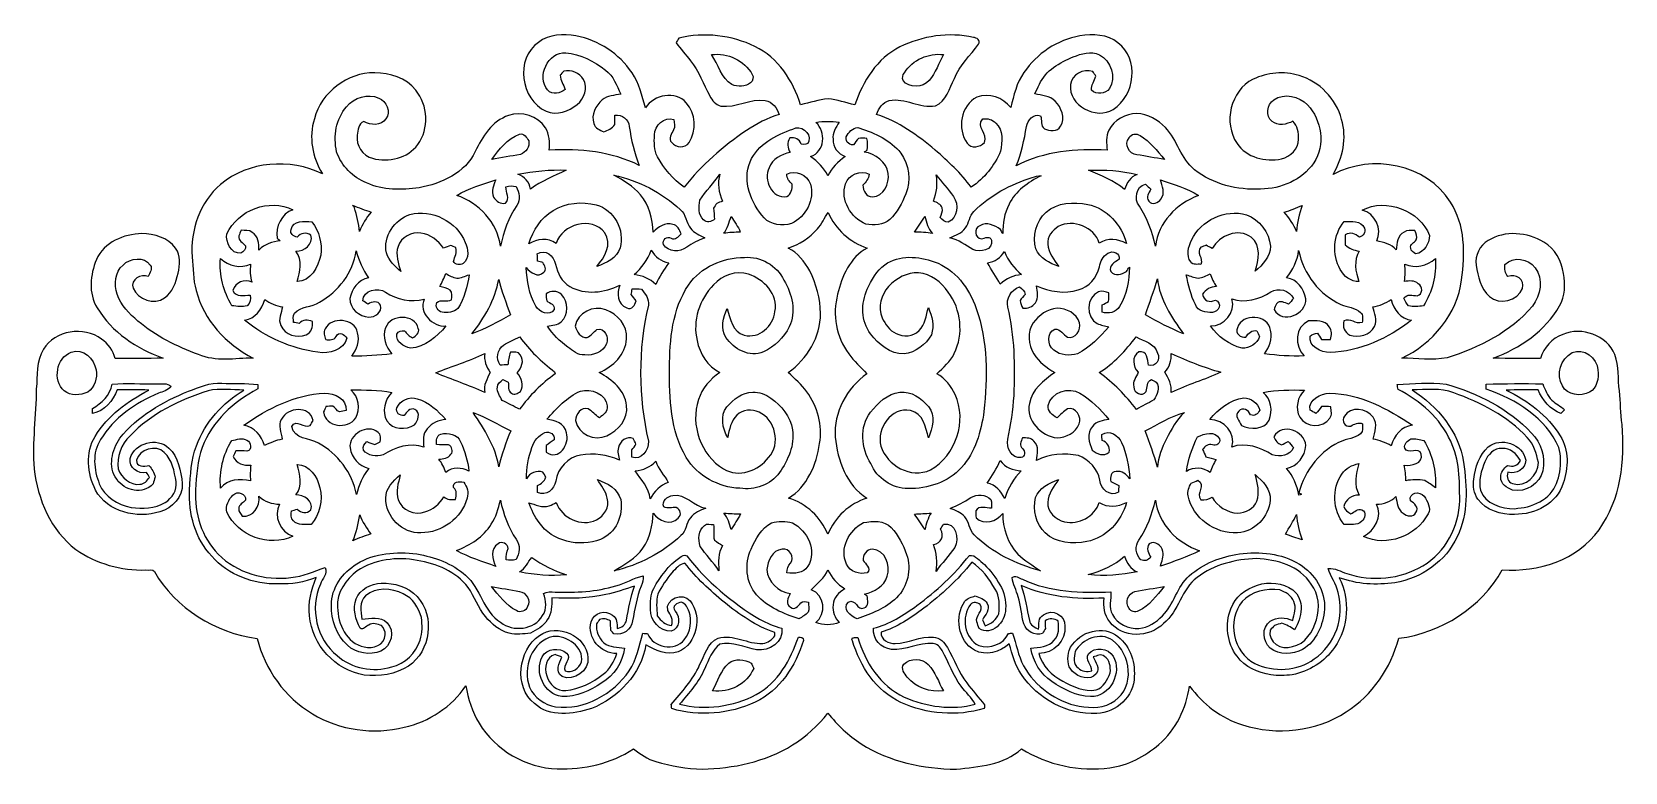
# Model space of a CAD drawing. Header units: centimetres. Extents: x -13.7 to 13.1, y -7.4 to 5.
import ezdxf

# ---------------------------------------------------------------- set-up
doc = ezdxf.new("R2010")
doc.units = ezdxf.units.CM
doc.header["$MEASUREMENT"] = 0
doc.layers.add('Camada 1', color=7, linetype='Continuous')

msp = doc.modelspace()

# ---------------------------------------------------------------- linework, layer by layer
at = {"layer": 'Camada 1', "color": 156}
for points, knots in [([(-5.17694, 4.85732), (-5.00055, 5.00021), (-4.76067, 4.99314), (-4.54795, 4.96669), (-4.54795, 4.96669), (-4.1666, 4.89718), (-3.82157, 4.66365), (-3.60427, 4.34438), (-3.60427, 4.34438), (-3.48326, 4.16976), (-3.4427, 3.95739), (-3.38201, 3.75772), (-3.38201, 3.75772), (-3.23878, 3.97715), (-2.87472, 4.05229), (-2.69446, 3.84097), (-2.69446, 3.84097), (-2.53676, 3.65895), (-2.51278, 3.37353), (-2.64824, 3.17281), (-2.64824, 3.17281), (-2.71315, 3.07156), (-2.86907, 3.08391), (-2.93821, 3.17388), (-2.93821, 3.17388), (-3.0056, 3.23701), (-2.93857, 3.32169), (-2.90683, 3.38483), (-2.90683, 3.38483), (-2.87155, 3.43917), (-2.89906, 3.50442), (-2.90189, 3.56298), (-2.90189, 3.56298), (-3.06522, 3.61766), (-3.22996, 3.46032), (-3.22962, 3.30016), (-3.22962, 3.30016), (-3.23103, 3.17775), (-3.24268, 3.04405), (-3.17775, 2.93434), (-3.17775, 2.93434), (-3.06909, 2.7322), (-2.9167, 2.55652), (-2.73185, 2.42069), (-2.73185, 2.42069), (-2.43762, 2.79323), (-2.07673, 3.10895), (-1.6848, 3.37424), (-1.6848, 3.37424), (-1.51477, 3.48855), (-1.33202, 3.5852), (-1.13553, 3.64448), (-1.13553, 3.64448), (-1.16657, 3.75525), (-1.24877, 3.86002), (-1.36694, 3.88155), (-1.36694, 3.88155), (-1.62236, 3.92141), (-1.85766, 3.75277), (-2.11308, 3.78593), (-2.11308, 3.78593), (-2.19738, 3.81204), (-2.2616, 3.87943), (-2.30075, 3.95632), (-2.30075, 3.95632), (-2.40729, 4.15388), (-2.47855, 4.37261), (-2.62213, 4.5483), (-2.62213, 4.5483), (-2.70469, 4.64812), (-2.78758, 4.74725), (-2.86661, 4.85028), (-2.86661, 4.85028), (-2.85496, 4.86967), (-2.83168, 4.90919), (-2.82005, 4.92895), (-2.82005, 4.92895), (-2.39459, 5.03336), (-1.9335, 4.97621), (-1.53981, 4.78713), (-1.53981, 4.78713), (-1.14823, 4.60014), (-0.90128, 4.20856), (-0.77287, 3.8071), (-0.77287, 3.8071), (-0.61906, 3.84238), (-0.46735, 3.89318), (-0.31002, 3.91047), (-0.31002, 3.91047), (-0.15867, 3.88825), (-0.01086, 3.84555), (0.13694, 3.80535), (0.13694, 3.80535), (0.27416, 4.20045), (0.50947, 4.58921), (0.89612, 4.78113), (0.89612, 4.78113), (1.27428, 4.96457), (1.71844, 5.033), (2.13084, 4.94023), (2.13084, 4.94023), (2.18517, 4.9367), (2.25502, 4.88943), (2.21797, 4.82874), (2.21797, 4.82874), (2.07615, 4.6393), (1.904, 4.46892), (1.81122, 4.24702), (1.81122, 4.24702), (1.72549, 4.08474), (1.67786, 3.86813), (1.49301, 3.78875), (1.49301, 3.78875), (1.22843, 3.74395), (0.9829, 3.93305), (0.71795, 3.87836), (0.71795, 3.87836), (0.60471, 3.85226), (0.53664, 3.74995), (0.50524, 3.64518), (0.50524, 3.64518), (0.8767, 3.52946), (1.19279, 3.29134), (1.48914, 3.04758), (1.48914, 3.04758), (1.70644, 2.85567), (1.922, 2.65775), (2.09415, 2.42316), (2.09415, 2.42316), (2.31675, 2.56568), (2.4822, 2.78687), (2.58804, 3.02606), (2.58804, 3.02606), (2.60814, 3.18374), (2.64519, 3.38413), (2.50548, 3.49949), (2.50548, 3.49949), (2.4508, 3.56369), (2.3679, 3.58096), (2.28782, 3.57075), (2.28782, 3.57075), (2.16646, 3.43103), (2.38836, 3.31816), (2.31534, 3.17599), (2.31534, 3.17599), (2.24442, 3.0945), (2.09485, 3.06522), (2.02535, 3.16328), (2.02535, 3.16328), (1.85354, 3.40177), (1.9181, 3.79864), (2.18939, 3.93552), (2.18939, 3.93552), (2.39401, 4.01665), (2.62685, 3.92845), (2.75984, 3.76125), (2.75984, 3.76125), (2.80782, 3.96514), (2.85757, 4.1754), (2.97892, 4.35038), (2.97892, 4.35038), (3.1941, 4.66965), (3.543, 4.89754), (3.92189, 4.96634), (3.92189, 4.96634), (4.13848, 4.99561), (4.38438, 4.99879), (4.56041, 4.8478), (4.56041, 4.8478), (4.9266, 4.5818), (4.84723, 3.95844), (4.48034, 3.72984), (4.48034, 3.72984), (4.19423, 3.54887), (3.72468, 3.79723), (3.76314, 4.14823), (3.76314, 4.14823), (3.78042, 4.31792), (3.98115, 4.41705), (4.13566, 4.36731), (4.13566, 4.36731), (4.14908, 4.34862), (4.17588, 4.31052), (4.18964, 4.29146), (4.18964, 4.29146), (4.16777, 4.21138), (4.1071, 4.13907), (4.11485, 4.053), (4.11485, 4.053), (4.20411, 3.97467), (4.34557, 3.98349), (4.4193, 4.07875), (4.4193, 4.07875), (4.53713, 4.26995), (4.44365, 4.54794), (4.24855, 4.64884), (4.24855, 4.64884), (4.10851, 4.71974), (3.94728, 4.664), (3.81007, 4.61425), (3.81007, 4.61425), (3.58463, 4.51795), (3.34439, 4.38672), (3.23997, 4.15213), (3.23997, 4.15213), (3.21422, 4.09814), (3.1881, 4.04418), (3.1613, 3.99055), (3.1613, 3.99055), (3.27912, 3.96198), (3.41636, 3.96162), (3.50419, 3.86637), (3.50419, 3.86637), (3.61144, 3.763), (3.67917, 3.58556), (3.59592, 3.44833), (3.59592, 3.44833), (3.54758, 3.35307), (3.40647, 3.35802), (3.32639, 3.4053), (3.32639, 3.4053), (3.24631, 3.4522), (3.29323, 3.55451), (3.25831, 3.6233), (3.25831, 3.6233), (3.14296, 3.66494), (3.03642, 3.54922), (3.02265, 3.44233), (3.02265, 3.44233), (2.98703, 3.21761), (2.93694, 2.99359), (2.85085, 2.78193), (2.85085, 2.78193), (3.31652, 3.03065), (3.85979, 3.06909), (4.37768, 3.0458), (4.37768, 3.0458), (4.36956, 3.15763), (4.35227, 3.27794), (4.40872, 3.38094), (4.40872, 3.38094), (4.49268, 3.55769), (4.68812, 3.65224), (4.87685, 3.6607), (4.87685, 3.6607), (5.06101, 3.65224), (5.23387, 3.56052), (5.35664, 3.42469), (5.35664, 3.42469), (5.56124, 3.21726), (5.61169, 2.89835), (5.84805, 2.71702), (5.84805, 2.71702), (6.15779, 2.46973), (6.56702, 2.3706), (6.95861, 2.3907), (6.95861, 2.3907), (7.29974, 2.39423), (7.65534, 2.54134), (7.84971, 2.83131), (7.84971, 2.83131), (8.0501, 3.12695), (7.98624, 3.55311), (7.74493, 3.80639), (7.74493, 3.80639), (7.60489, 3.95528), (7.35441, 4.0089), (7.17873, 3.89247), (7.17873, 3.89247), (7.06408, 3.8138), (7.03516, 3.6159), (7.15264, 3.52736), (7.15264, 3.52736), (7.24929, 3.44516), (7.39463, 3.47796), (7.49869, 3.53017), (7.49869, 3.53017), (7.58584, 3.45749), (7.59361, 3.33438), (7.59712, 3.22926), (7.59712, 3.22926), (7.59361, 3.06592), (7.46166, 2.93222), (7.30714, 2.89906), (7.30714, 2.89906), (7.03903, 2.84261), (6.71941, 2.92058), (6.56137, 3.15835), (6.56137, 3.15835), (6.325, 3.50583), (6.45271, 4.04488), (6.83019, 4.23713), (6.83019, 4.23713), (7.06973, 4.34826), (7.35054, 4.38002), (7.60418, 4.29994), (7.60418, 4.29994), (7.94885, 4.19833), (8.22508, 3.90694), (8.31856, 3.56122), (8.31856, 3.56122), (8.41309, 3.25077), (8.33761, 2.91281), (8.17745, 2.63765), (8.17745, 2.63765), (8.82373, 2.98514), (9.74907, 2.81474), (10.14665, 2.17163), (10.14665, 2.17163), (10.40029, 1.78851), (10.395, 1.30591), (10.33645, 0.8674), (10.33645, 0.8674), (10.26483, 0.28921), (9.84644, -0.20538), (9.33031, -0.45232), (9.33031, -0.45232), (9.58398, -0.4502), (9.8422, -0.49183), (10.09268, -0.44491), (10.09268, -0.44491), (10.6275, -0.27417), (11.16124, -0.01524), (11.52566, 0.42433), (11.52566, 0.42433), (11.65689, 0.60459), (11.72215, 0.87941), (11.57328, 1.06815), (11.57328, 1.06815), (11.4558, 1.22478), (11.20568, 1.27099), (11.06457, 1.1207), (11.06457, 1.1207), (11.05646, 1.0491), (11.06598, 0.97784), (11.11396, 0.92032), (11.11396, 0.92032), (11.24167, 0.97713), (11.40748, 0.86706), (11.35668, 0.72171), (11.35668, 0.72171), (11.28153, 0.51392), (10.96897, 0.43384), (10.80282, 0.58377), (10.80282, 0.58377), (10.65218, 0.71571), (10.61055, 0.92385), (10.58057, 1.11259), (10.58057, 1.11259), (10.5527, 1.27487), (10.64053, 1.4449), (10.78165, 1.52569), (10.78165, 1.52569), (11.06494, 1.70137), (11.44064, 1.66609), (11.71933, 1.49852), (11.71933, 1.49852), (11.90807, 1.39128), (12.01425, 1.18139), (12.04811, 0.97253), (12.04811, 0.97253), (12.07352, 0.79051), (12.08234, 0.59083), (11.9825, 0.4275), (11.9825, 0.4275), (11.74297, 0.00239), (11.31575, -0.28229), (10.86738, -0.4509), (10.86738, -0.4509), (11.1316, -0.45902), (11.39654, -0.46114), (11.66113, -0.45585), (11.66113, -0.45585), (11.71546, -0.27205), (11.85762, -0.11754), (12.03754, -0.05052), (12.03754, -0.05052), (12.35469, 0.08213), (12.77803, -0.06533), (12.90996, -0.39199), (12.90996, -0.39199), (12.98933, -0.58497), (12.96112, -0.7991), (12.98687, -1.00231), (12.98687, -1.00231), (13.01262, -1.18962), (13.00132, -1.37977), (13.03167, -1.56676), (13.03167, -1.56676), (13.08388, -2.17389), (13.01226, -2.82723), (12.64537, -3.33345), (12.64537, -3.33345), (12.2866, -3.84569), (11.62127, -4.04819), (11.01943, -4.01009), (11.01943, -4.01009), (10.66453, -4.64085), (9.99389, -5.06949), (9.27917, -5.15908), (9.27917, -5.15908), (9.149, -5.66039), (8.83537, -6.11511), (8.39652, -6.39416), (8.39652, -6.39416), (7.89028, -6.73001), (7.23024, -6.8002), (6.65592, -6.61394), (6.65592, -6.61394), (6.29325, -6.50564), (5.98598, -6.26258), (5.76197, -5.96165), (5.76197, -5.96165), (5.71188, -6.3363), (5.53478, -6.69719), (5.24586, -6.94484), (5.24586, -6.94484), (5.01338, -7.14452), (4.73009, -7.29479), (4.4239, -7.33431), (4.4239, -7.33431), (3.9113, -7.40874), (3.3786, -7.28563), (2.93728, -7.01822), (2.93728, -7.01822), (2.64483, -7.29092), (2.2215, -7.31596), (1.84472, -7.36006), (1.84472, -7.36006), (1.2898, -7.35195), (0.71866, -7.238), (0.24701, -6.93285), (0.24701, -6.93285), (0.03074, -6.79562), (-0.15551, -6.61535), (-0.31496, -6.41604), (-0.31496, -6.41604), (-0.64164, -6.84395), (-1.12847, -7.13782), (-1.65058, -7.25776), (-1.65058, -7.25776), (-1.90283, -7.3262), (-2.16422, -7.34559), (-2.42351, -7.36148), (-2.42351, -7.36148), (-2.6881, -7.34949), (-2.95022, -7.30291), (-3.20528, -7.23165), (-3.20528, -7.23165), (-3.34603, -7.19249), (-3.46457, -7.10359), (-3.58098, -7.01963), (-3.58098, -7.01963), (-3.9581, -7.26341), (-4.41707, -7.36854), (-4.86263, -7.35407), (-4.86263, -7.35407), (-5.39179, -7.33819), (-5.90155, -7.03903), (-6.17602, -6.58783), (-6.17602, -6.58783), (-6.29491, -6.39592), (-6.35874, -6.17721), (-6.39721, -5.95636), (-6.39721, -5.95636), (-6.63568, -6.31232), (-7.0174, -6.55961), (-7.43332, -6.65487), (-7.43332, -6.65487), (-7.95084, -6.78222), (-8.51987, -6.70708), (-8.97636, -6.42768), (-8.97636, -6.42768), (-9.43992, -6.15357), (-9.77752, -5.68296), (-9.90558, -5.1612), (-9.90558, -5.1612), (-10.60903, -5.06842), (-11.27717, -4.65814), (-11.63384, -4.03796), (-11.63384, -4.03796), (-11.66206, -3.98857), (-11.73156, -4.01856), (-11.77671, -4.01079), (-11.77671, -4.01079), (-12.19122, -4.0249), (-12.61173, -3.90461), (-12.95217, -3.66719), (-12.95217, -3.66719), (-13.37585, -3.34758), (-13.59069, -2.82334), (-13.65632, -2.30969), (-13.65632, -2.30969), (-13.69228, -1.86202), (-13.61963, -1.41576), (-13.61892, -0.96774), (-13.61892, -0.96774), (-13.59246, -0.74443), (-13.62173, -0.50136), (-13.49898, -0.30134), (-13.49898, -0.30134), (-13.30001, 0.01898), (-12.82023, 0.092), (-12.52144, -0.12919), (-12.52144, -0.12919), (-12.40606, -0.20503), (-12.33092, -0.32602), (-12.29072, -0.45621), (-12.29072, -0.45621), (-12.02224, -0.46043), (-11.75342, -0.45972), (-11.48532, -0.44949), (-11.48532, -0.44949), (-11.93229, -0.29817), (-12.34715, -0.01171), (-12.59516, 0.39539), (-12.59516, 0.39539), (-12.74616, 0.63951), (-12.71264, 0.95208), (-12.60715, 1.20607), (-12.60715, 1.20607), (-12.48017, 1.49994), (-12.14571, 1.63364), (-11.8441, 1.64351), (-11.8441, 1.64351), (-11.63491, 1.63788), (-11.40137, 1.57719), (-11.27612, 1.39516), (-11.27612, 1.39516), (-11.18298, 1.27663), (-11.20875, 1.11505), (-11.23343, 0.97747), (-11.23343, 0.97747), (-11.26801, 0.82296), (-11.32692, 0.65644), (-11.46203, 0.56155), (-11.46203, 0.56155), (-11.63913, 0.43737), (-11.909, 0.53226), (-11.99191, 0.72558), (-11.99191, 0.72558), (-12.03495, 0.87023), (-11.86349, 0.97677), (-11.73578, 0.92243), (-11.73578, 0.92243), (-11.71497, 0.97959), (-11.65465, 1.05297), (-11.70299, 1.11117), (-11.70299, 1.11117), (-11.80458, 1.26569), (-12.04166, 1.23218), (-12.15984, 1.11471), (-12.15984, 1.11471), (-12.30095, 0.99547), (-12.31187, 0.78732), (-12.25613, 0.62294), (-12.25613, 0.62294), (-12.20146, 0.4342), (-12.05047, 0.29767), (-11.90866, 0.17137), (-11.90866, 0.17137), (-11.61021, -0.08015), (-11.25636, -0.25795), (-10.89089, -0.39024), (-10.89089, -0.39024), (-10.60162, -0.51759), (-10.27916, -0.45232), (-9.97437, -0.44915), (-9.97437, -0.44915), (-10.42558, -0.21773), (-10.80764, 0.18725), (-10.93216, 0.68784), (-10.93216, 0.68784), (-10.9872, 0.87093), (-10.97838, 1.0632), (-10.99919, 1.25124), (-10.99919, 1.25124), (-11.02847, 1.69925), (-10.8722, 2.17586), (-10.51976, 2.46832), (-10.51976, 2.46832), (-10.0534, 2.8652), (-9.35312, 2.91105), (-8.81055, 2.64858), (-8.81055, 2.64858), (-8.97213, 2.92411), (-9.04763, 3.26383), (-8.94426, 3.57392), (-8.94426, 3.57392), (-8.82502, 4.01842), (-8.39146, 4.35215), (-7.92967, 4.34545), (-7.92967, 4.34545), (-7.67674, 4.33839), (-7.40156, 4.26218), (-7.24, 4.05405), (-7.24, 4.05405), (-7.03467, 3.80006), (-7.01069, 3.40599), (-7.20507, 3.1393), (-7.20507, 3.1393), (-7.37617, 2.91), (-7.69791, 2.83484), (-7.96566, 2.90822), (-7.96566, 2.90822), (-8.13394, 2.95091), (-8.25105, 3.12483), (-8.22459, 3.29699), (-8.22459, 3.29699), (-8.20836, 3.3813), (-8.20802, 3.49138), (-8.11277, 3.527), (-8.11277, 3.527), (-7.99987, 3.45961), (-7.82348, 3.44974), (-7.74271, 3.57075), (-7.74271, 3.57075), (-7.65274, 3.68892), (-7.73353, 3.86849), (-7.86053, 3.92175), (-7.86053, 3.92175), (-8.04786, 4.00325), (-8.27787, 3.93199), (-8.40381, 3.77572), (-8.40381, 3.77572), (-8.58373, 3.57109), (-8.62641, 3.2783), (-8.57174, 3.01793), (-8.57174, 3.01793), (-8.49059, 2.78017), (-8.29656, 2.58897), (-8.06584, 2.49336), (-8.06584, 2.49336), (-7.79068, 2.36919), (-7.47777, 2.37377), (-7.1846, 2.41222), (-7.1846, 2.41222), (-6.81031, 2.48243), (-6.41027, 2.65916), (-6.23987, 3.02253), (-6.23987, 3.02253), (-6.12133, 3.2716), (-5.95836, 3.53723), (-5.68072, 3.62684), (-5.68072, 3.62684), (-5.46058, 3.71115), (-5.18929, 3.61943), (-5.0616, 3.42221), (-5.0616, 3.42221), (-4.99068, 3.31004), (-4.98963, 3.17317), (-4.99597, 3.0451), (-4.99597, 3.0451), (-4.48303, 3.07686), (-3.94928, 3.02112), (-3.48467, 2.78758), (-3.48467, 2.78758), (-3.56369, 2.9996), (-3.62296, 3.21902), (-3.65154, 3.44338), (-3.65154, 3.44338), (-3.66601, 3.55911), (-3.77536, 3.65047), (-3.89354, 3.63388), (-3.89354, 3.63388), (-3.89531, 3.58169), (-3.89566, 3.52912), (-3.89531, 3.47655), (-3.89531, 3.47655), (-3.93905, 3.41129), (-4.00785, 3.37531), (-4.08193, 3.35448), (-4.08193, 3.35448), (-4.14684, 3.38483), (-4.23045, 3.41271), (-4.24843, 3.49172), (-4.24843, 3.49172), (-4.29994, 3.63882), (-4.21598, 3.79475), (-4.10662, 3.89106), (-4.10662, 3.89106), (-4.02195, 3.96656), (-3.9006, 3.96339), (-3.79582, 3.98702), (-3.79582, 3.98702), (-3.85967, 4.13271), (-3.91895, 4.29217), (-4.05158, 4.39096), (-4.05158, 4.39096), (-4.24597, 4.53912), (-4.47387, 4.65835), (-4.7201, 4.68305), (-4.7201, 4.68305), (-5.01785, 4.69893), (-5.21964, 4.27877), (-5.0242, 4.05687), (-5.0242, 4.05687), (-4.94305, 3.96514), (-4.81112, 3.99937), (-4.72715, 4.0664), (-4.72715, 4.0664), (-4.76174, 4.14331), (-4.80265, 4.21844), (-4.815, 4.30277), (-4.815, 4.30277), (-4.80019, 4.32004), (-4.76985, 4.35391), (-4.75467, 4.37084), (-4.75467, 4.37084), (-4.62803, 4.4047), (-4.48763, 4.34686), (-4.41988, 4.23502), (-4.41988, 4.23502), (-4.34757, 4.09286), (-4.4086, 3.91223), (-4.52607, 3.8131), (-4.52607, 3.8131), (-4.6686, 3.69634), (-4.87286, 3.62014), (-5.05137, 3.70022), (-5.05137, 3.70022), (-5.47716, 3.89354), (-5.577, 4.58569), (-5.17694, 4.85732)], [0, 0, 0, 0, 0.00549451, 0.00549451, 0.00549451, 0.00549451, 0.01098901, 0.01098901, 0.01098901, 0.01098901, 0.01648352, 0.01648352, 0.01648352, 0.01648352, 0.02197802, 0.02197802, 0.02197802, 0.02197802, 0.02747253, 0.02747253, 0.02747253, 0.02747253, 0.03296703, 0.03296703, 0.03296703, 0.03296703, 0.03846154, 0.03846154, 0.03846154, 0.03846154, 0.04395604, 0.04395604, 0.04395604, 0.04395604, 0.04945055, 0.04945055, 0.04945055, 0.04945055, 0.05494505, 0.05494505, 0.05494505, 0.05494505, 0.06043956, 0.06043956, 0.06043956, 0.06043956, 0.06593407, 0.06593407, 0.06593407, 0.06593407, 0.07142857, 0.07142857, 0.07142857, 0.07142857, 0.07692308, 0.07692308, 0.07692308, 0.07692308, 0.08241758, 0.08241758, 0.08241758, 0.08241758, 0.08791209, 0.08791209, 0.08791209, 0.08791209, 0.09340659, 0.09340659, 0.09340659, 0.09340659, 0.0989011, 0.0989011, 0.0989011, 0.0989011, 0.1043956, 0.1043956, 0.1043956, 0.1043956, 0.10989011, 0.10989011, 0.10989011, 0.10989011, 0.11538462, 0.11538462, 0.11538462, 0.11538462, 0.12087912, 0.12087912, 0.12087912, 0.12087912, 0.12637363, 0.12637363, 0.12637363, 0.12637363, 0.13186813, 0.13186813, 0.13186813, 0.13186813, 0.13736264, 0.13736264, 0.13736264, 0.13736264, 0.14285714, 0.14285714, 0.14285714, 0.14285714, 0.14835165, 0.14835165, 0.14835165, 0.14835165, 0.15384615, 0.15384615, 0.15384615, 0.15384615, 0.15934066, 0.15934066, 0.15934066, 0.15934066, 0.16483516, 0.16483516, 0.16483516, 0.16483516, 0.17032967, 0.17032967, 0.17032967, 0.17032967, 0.17582418, 0.17582418, 0.17582418, 0.17582418, 0.18131868, 0.18131868, 0.18131868, 0.18131868, 0.18681319, 0.18681319, 0.18681319, 0.18681319, 0.19230769, 0.19230769, 0.19230769, 0.19230769, 0.1978022, 0.1978022, 0.1978022, 0.1978022, 0.2032967, 0.2032967, 0.2032967, 0.2032967, 0.20879121, 0.20879121, 0.20879121, 0.20879121, 0.21428571, 0.21428571, 0.21428571, 0.21428571, 0.21978022, 0.21978022, 0.21978022, 0.21978022, 0.22527473, 0.22527473, 0.22527473, 0.22527473, 0.23076923, 0.23076923, 0.23076923, 0.23076923, 0.23626374, 0.23626374, 0.23626374, 0.23626374, 0.24175824, 0.24175824, 0.24175824, 0.24175824, 0.24725275, 0.24725275, 0.24725275, 0.24725275, 0.25274725, 0.25274725, 0.25274725, 0.25274725, 0.25824176, 0.25824176, 0.25824176, 0.25824176, 0.26373626, 0.26373626, 0.26373626, 0.26373626, 0.26923077, 0.26923077, 0.26923077, 0.26923077, 0.27472527, 0.27472527, 0.27472527, 0.27472527, 0.28021978, 0.28021978, 0.28021978, 0.28021978, 0.28571429, 0.28571429, 0.28571429, 0.28571429, 0.29120879, 0.29120879, 0.29120879, 0.29120879, 0.2967033, 0.2967033, 0.2967033, 0.2967033, 0.3021978, 0.3021978, 0.3021978, 0.3021978, 0.30769231, 0.30769231, 0.30769231, 0.30769231, 0.31318681, 0.31318681, 0.31318681, 0.31318681, 0.31868132, 0.31868132, 0.31868132, 0.31868132, 0.32417582, 0.32417582, 0.32417582, 0.32417582, 0.32967033, 0.32967033, 0.32967033, 0.32967033, 0.33516484, 0.33516484, 0.33516484, 0.33516484, 0.34065934, 0.34065934, 0.34065934, 0.34065934, 0.34615385, 0.34615385, 0.34615385, 0.34615385, 0.35164835, 0.35164835, 0.35164835, 0.35164835, 0.35714286, 0.35714286, 0.35714286, 0.35714286, 0.36263736, 0.36263736, 0.36263736, 0.36263736, 0.36813187, 0.36813187, 0.36813187, 0.36813187, 0.37362637, 0.37362637, 0.37362637, 0.37362637, 0.37912088, 0.37912088, 0.37912088, 0.37912088, 0.38461538, 0.38461538, 0.38461538, 0.38461538, 0.39010989, 0.39010989, 0.39010989, 0.39010989, 0.3956044, 0.3956044, 0.3956044, 0.3956044, 0.4010989, 0.4010989, 0.4010989, 0.4010989, 0.40659341, 0.40659341, 0.40659341, 0.40659341, 0.41208791, 0.41208791, 0.41208791, 0.41208791, 0.41758242, 0.41758242, 0.41758242, 0.41758242, 0.42307692, 0.42307692, 0.42307692, 0.42307692, 0.42857143, 0.42857143, 0.42857143, 0.42857143, 0.43406593, 0.43406593, 0.43406593, 0.43406593, 0.43956044, 0.43956044, 0.43956044, 0.43956044, 0.44505495, 0.44505495, 0.44505495, 0.44505495, 0.45054945, 0.45054945, 0.45054945, 0.45054945, 0.45604396, 0.45604396, 0.45604396, 0.45604396, 0.46153846, 0.46153846, 0.46153846, 0.46153846, 0.46703297, 0.46703297, 0.46703297, 0.46703297, 0.47252747, 0.47252747, 0.47252747, 0.47252747, 0.47802198, 0.47802198, 0.47802198, 0.47802198, 0.48351648, 0.48351648, 0.48351648, 0.48351648, 0.48901099, 0.48901099, 0.48901099, 0.48901099, 0.49450549, 0.49450549, 0.49450549, 0.49450549, 0.5, 0.5, 0.5, 0.5, 0.50549451, 0.50549451, 0.50549451, 0.50549451, 0.51098901, 0.51098901, 0.51098901, 0.51098901, 0.51648352, 0.51648352, 0.51648352, 0.51648352, 0.52197802, 0.52197802, 0.52197802, 0.52197802, 0.52747253, 0.52747253, 0.52747253, 0.52747253, 0.53296703, 0.53296703, 0.53296703, 0.53296703, 0.53846154, 0.53846154, 0.53846154, 0.53846154, 0.54395604, 0.54395604, 0.54395604, 0.54395604, 0.54945055, 0.54945055, 0.54945055, 0.54945055, 0.55494505, 0.55494505, 0.55494505, 0.55494505, 0.56043956, 0.56043956, 0.56043956, 0.56043956, 0.56593407, 0.56593407, 0.56593407, 0.56593407, 0.57142857, 0.57142857, 0.57142857, 0.57142857, 0.57692308, 0.57692308, 0.57692308, 0.57692308, 0.58241758, 0.58241758, 0.58241758, 0.58241758, 0.58791209, 0.58791209, 0.58791209, 0.58791209, 0.59340659, 0.59340659, 0.59340659, 0.59340659, 0.5989011, 0.5989011, 0.5989011, 0.5989011, 0.6043956, 0.6043956, 0.6043956, 0.6043956, 0.60989011, 0.60989011, 0.60989011, 0.60989011, 0.61538462, 0.61538462, 0.61538462, 0.61538462, 0.62087912, 0.62087912, 0.62087912, 0.62087912, 0.62637363, 0.62637363, 0.62637363, 0.62637363, 0.63186813, 0.63186813, 0.63186813, 0.63186813, 0.63736264, 0.63736264, 0.63736264, 0.63736264, 0.64285714, 0.64285714, 0.64285714, 0.64285714, 0.64835165, 0.64835165, 0.64835165, 0.64835165, 0.65384615, 0.65384615, 0.65384615, 0.65384615, 0.65934066, 0.65934066, 0.65934066, 0.65934066, 0.66483516, 0.66483516, 0.66483516, 0.66483516, 0.67032967, 0.67032967, 0.67032967, 0.67032967, 0.67582418, 0.67582418, 0.67582418, 0.67582418, 0.68131868, 0.68131868, 0.68131868, 0.68131868, 0.68681319, 0.68681319, 0.68681319, 0.68681319, 0.69230769, 0.69230769, 0.69230769, 0.69230769, 0.6978022, 0.6978022, 0.6978022, 0.6978022, 0.7032967, 0.7032967, 0.7032967, 0.7032967, 0.70879121, 0.70879121, 0.70879121, 0.70879121, 0.71428571, 0.71428571, 0.71428571, 0.71428571, 0.71978022, 0.71978022, 0.71978022, 0.71978022, 0.72527473, 0.72527473, 0.72527473, 0.72527473, 0.73076923, 0.73076923, 0.73076923, 0.73076923, 0.73626374, 0.73626374, 0.73626374, 0.73626374, 0.74175824, 0.74175824, 0.74175824, 0.74175824, 0.74725275, 0.74725275, 0.74725275, 0.74725275, 0.75274725, 0.75274725, 0.75274725, 0.75274725, 0.75824176, 0.75824176, 0.75824176, 0.75824176, 0.76373626, 0.76373626, 0.76373626, 0.76373626, 0.76923077, 0.76923077, 0.76923077, 0.76923077, 0.77472527, 0.77472527, 0.77472527, 0.77472527, 0.78021978, 0.78021978, 0.78021978, 0.78021978, 0.78571429, 0.78571429, 0.78571429, 0.78571429, 0.79120879, 0.79120879, 0.79120879, 0.79120879, 0.7967033, 0.7967033, 0.7967033, 0.7967033, 0.8021978, 0.8021978, 0.8021978, 0.8021978, 0.80769231, 0.80769231, 0.80769231, 0.80769231, 0.81318681, 0.81318681, 0.81318681, 0.81318681, 0.81868132, 0.81868132, 0.81868132, 0.81868132, 0.82417582, 0.82417582, 0.82417582, 0.82417582, 0.82967033, 0.82967033, 0.82967033, 0.82967033, 0.83516484, 0.83516484, 0.83516484, 0.83516484, 0.84065934, 0.84065934, 0.84065934, 0.84065934, 0.84615385, 0.84615385, 0.84615385, 0.84615385, 0.85164835, 0.85164835, 0.85164835, 0.85164835, 0.85714286, 0.85714286, 0.85714286, 0.85714286, 0.86263736, 0.86263736, 0.86263736, 0.86263736, 0.86813187, 0.86813187, 0.86813187, 0.86813187, 0.87362637, 0.87362637, 0.87362637, 0.87362637, 0.87912088, 0.87912088, 0.87912088, 0.87912088, 0.88461538, 0.88461538, 0.88461538, 0.88461538, 0.89010989, 0.89010989, 0.89010989, 0.89010989, 0.8956044, 0.8956044, 0.8956044, 0.8956044, 0.9010989, 0.9010989, 0.9010989, 0.9010989, 0.90659341, 0.90659341, 0.90659341, 0.90659341, 0.91208791, 0.91208791, 0.91208791, 0.91208791, 0.91758242, 0.91758242, 0.91758242, 0.91758242, 0.92307692, 0.92307692, 0.92307692, 0.92307692, 0.92857143, 0.92857143, 0.92857143, 0.92857143, 0.93406593, 0.93406593, 0.93406593, 0.93406593, 0.93956044, 0.93956044, 0.93956044, 0.93956044, 0.94505495, 0.94505495, 0.94505495, 0.94505495, 0.95054945, 0.95054945, 0.95054945, 0.95054945, 0.95604396, 0.95604396, 0.95604396, 0.95604396, 0.96153846, 0.96153846, 0.96153846, 0.96153846, 0.96703297, 0.96703297, 0.96703297, 0.96703297, 0.97252747, 0.97252747, 0.97252747, 0.97252747, 0.97802198, 0.97802198, 0.97802198, 0.97802198, 0.98351648, 0.98351648, 0.98351648, 0.98351648, 0.98901099, 0.98901099, 0.98901099, 0.98901099, 1, 1, 1, 1]), ([(-2.26971, 4.65094), (-2.26971, 4.65094), (-2.26971, 4.65094), (-2.26971, 4.65094), (-2.26971, 4.65094), (-2.15258, 4.4862), (-2.11237, 4.2583), (-1.92892, 4.14718), (-1.92892, 4.14718), (-1.82979, 4.10521), (-1.69856, 4.10696), (-1.61249, 4.17788), (-1.61249, 4.17788), (-1.57544, 4.20963), (-1.55392, 4.27489), (-1.58462, 4.31758), (-1.58462, 4.31758), (-1.71867, 4.55641), (-2.00054, 4.68622), (-2.26971, 4.65094)], [0, 0, 0, 0, 0.16666667, 0.16666667, 0.16666667, 0.16666667, 0.33333333, 0.33333333, 0.33333333, 0.33333333, 0.5, 0.5, 0.5, 0.5, 0.66666667, 0.66666667, 0.66666667, 0.66666667, 1, 1, 1, 1]), ([(0.97125, 4.34721), (0.97125, 4.34721), (0.97125, 4.34721), (0.97125, 4.34721), (0.97125, 4.34721), (0.94092, 4.30734), (0.93315, 4.26325), (0.94797, 4.21528), (0.94797, 4.21528), (1.05168, 4.08367), (1.28135, 4.0872), (1.38611, 4.21669), (1.38611, 4.21669), (1.49725, 4.34297), (1.5491, 4.50632), (1.63025, 4.6513), (1.63025, 4.6513), (1.3759, 4.68129), (1.10813, 4.56735), (0.97125, 4.34721)], [0, 0, 0, 0, 0.16666667, 0.16666667, 0.16666667, 0.16666667, 0.33333333, 0.33333333, 0.33333333, 0.33333333, 0.5, 0.5, 0.5, 0.5, 0.66666667, 0.66666667, 0.66666667, 0.66666667, 1, 1, 1, 1]), ([(-0.51464, 3.51253), (-0.51464, 3.51253), (-0.51464, 3.51253), (-0.51464, 3.51253), (-0.51464, 3.51253), (-0.3393, 3.35343), (-0.36401, 3.01793), (-0.6053, 2.93821), (-0.6053, 2.93821), (-0.48324, 2.85531), (-0.38058, 2.7456), (-0.31355, 2.61365), (-0.31355, 2.61365), (-0.25288, 2.74947), (-0.14104, 2.85037), (-0.02463, 2.93821), (-0.02463, 2.93821), (-0.1414, 2.98514), (-0.23629, 3.09626), (-0.22606, 3.22784), (-0.22606, 3.22784), (-0.243, 3.33543), (-0.17773, 3.4254), (-0.12729, 3.51323), (-0.12729, 3.51323), (-0.25569, 3.53547), (-0.38622, 3.53265), (-0.51464, 3.51253)], [0, 0, 0, 0, 0.125, 0.125, 0.125, 0.125, 0.25, 0.25, 0.25, 0.25, 0.375, 0.375, 0.375, 0.375, 0.5, 0.5, 0.5, 0.5, 0.625, 0.625, 0.625, 0.625, 0.75, 0.75, 0.75, 0.75, 1, 1, 1, 1]), ([(-5.96469, 2.88917), (-5.96469, 2.88917), (-5.96469, 2.88917), (-5.96469, 2.88917), (-5.96469, 2.88917), (-5.80348, 2.91987), (-5.64156, 2.9435), (-5.48033, 2.97384), (-5.48033, 2.97384), (-5.3925, 3.00665), (-5.317, 3.1012), (-5.34275, 3.19927), (-5.34275, 3.19927), (-5.37627, 3.25713), (-5.42037, 3.33226), (-5.49974, 3.31499), (-5.49974, 3.31499), (-5.70223, 3.23666), (-5.83559, 3.05428), (-5.96469, 2.88917)], [0, 0, 0, 0, 0.16666667, 0.16666667, 0.16666667, 0.16666667, 0.33333333, 0.33333333, 0.33333333, 0.33333333, 0.5, 0.5, 0.5, 0.5, 0.66666667, 0.66666667, 0.66666667, 0.66666667, 1, 1, 1, 1]), ([(-1.62131, 2.85107), (-1.62131, 2.85107), (-1.62131, 2.85107), (-1.62131, 2.85107), (-1.62131, 2.85107), (-1.75536, 2.52405), (-1.60789, 2.1554), (-1.38424, 1.90634), (-1.38424, 1.90634), (-1.27099, 1.7804), (-1.08155, 1.77263), (-0.92774, 1.81003), (-0.92774, 1.81003), (-0.68926, 1.92327), (-0.52733, 2.21397), (-0.60918, 2.47502), (-0.60918, 2.47502), (-0.66421, 2.632), (-0.85577, 2.71914), (-1.00712, 2.64364), (-1.00712, 2.64364), (-1.00429, 2.57379), (-0.9669, 2.51734), (-0.91539, 2.47254), (-0.91539, 2.47254), (-0.91293, 2.39353), (-0.92421, 2.30251), (-1.00641, 2.26582), (-1.00641, 2.26582), (-1.25477, 2.21785), (-1.40611, 2.55086), (-1.30169, 2.74735), (-1.30169, 2.74735), (-1.24666, 2.89587), (-1.09672, 2.97666), (-0.94926, 3.00665), (-0.94926, 3.00665), (-0.98982, 3.08461), (-1.01065, 3.17317), (-0.95454, 3.24972), (-0.95454, 3.24972), (-0.86494, 3.26558), (-0.79404, 3.23242), (-0.7637, 3.14352), (-0.7637, 3.14352), (-0.71501, 3.14564), (-0.63987, 3.12625), (-0.63458, 3.1968), (-0.63458, 3.1968), (-0.59436, 3.34108), (-0.77674, 3.47655), (-0.90375, 3.39929), (-0.90375, 3.39929), (-1.18809, 3.29735), (-1.49677, 3.14493), (-1.62131, 2.85107)], [0, 0, 0, 0, 0.06666667, 0.06666667, 0.06666667, 0.06666667, 0.13333333, 0.13333333, 0.13333333, 0.13333333, 0.2, 0.2, 0.2, 0.2, 0.26666667, 0.26666667, 0.26666667, 0.26666667, 0.33333333, 0.33333333, 0.33333333, 0.33333333, 0.4, 0.4, 0.4, 0.4, 0.46666667, 0.46666667, 0.46666667, 0.46666667, 0.53333333, 0.53333333, 0.53333333, 0.53333333, 0.6, 0.6, 0.6, 0.6, 0.66666667, 0.66666667, 0.66666667, 0.66666667, 0.73333333, 0.73333333, 0.73333333, 0.73333333, 0.8, 0.8, 0.8, 0.8, 0.86666667, 0.86666667, 0.86666667, 0.86666667, 1, 1, 1, 1]), ([(0.00711, 3.29735), (0.00711, 3.29735), (0.00711, 3.29735), (0.00711, 3.29735), (0.00711, 3.29735), (-0.04333, 3.21797), (0.02899, 3.12447), (0.11682, 3.1319), (0.11682, 3.1319), (0.14328, 3.16964), (0.16693, 3.20986), (0.19972, 3.24231), (0.19972, 3.24231), (0.24594, 3.25537), (0.29498, 3.24336), (0.34225, 3.24266), (0.34225, 3.24266), (0.35424, 3.17739), (0.35424, 3.11107), (0.34754, 3.0451), (0.34754, 3.0451), (0.33484, 3.03734), (0.30979, 3.02183), (0.2971, 3.01371), (0.2971, 3.01371), (0.48407, 2.98266), (0.67315, 2.85143), (0.69997, 2.65211), (0.69997, 2.65211), (0.72114, 2.48525), (0.62518, 2.26652), (0.43398, 2.26228), (0.43398, 2.26228), (0.32743, 2.25135), (0.28087, 2.36778), (0.27169, 2.45456), (0.27169, 2.45456), (0.32356, 2.50677), (0.37294, 2.56534), (0.38035, 2.64188), (0.38035, 2.64188), (0.23218, 2.71843), (0.03534, 2.63412), (-0.01863, 2.47785), (-0.01863, 2.47785), (-0.10824, 2.20832), (0.06991, 1.90281), (0.32497, 1.80226), (0.32497, 1.80226), (0.45936, 1.78075), (0.61847, 1.78111), (0.72395, 1.88093), (0.72395, 1.88093), (0.85202, 1.99488), (0.93069, 2.15363), (0.99454, 2.30991), (0.99454, 2.30991), (1.08308, 2.53428), (1.05416, 2.80239), (0.91023, 2.99712), (0.91023, 2.99712), (0.73878, 3.21408), (0.47632, 3.33156), (0.22019, 3.41622), (0.22019, 3.41622), (0.13165, 3.44904), (0.05191, 3.36437), (0.00711, 3.29735)], [0, 0, 0, 0, 0.05555556, 0.05555556, 0.05555556, 0.05555556, 0.11111111, 0.11111111, 0.11111111, 0.11111111, 0.16666667, 0.16666667, 0.16666667, 0.16666667, 0.22222222, 0.22222222, 0.22222222, 0.22222222, 0.27777778, 0.27777778, 0.27777778, 0.27777778, 0.33333333, 0.33333333, 0.33333333, 0.33333333, 0.38888889, 0.38888889, 0.38888889, 0.38888889, 0.44444444, 0.44444444, 0.44444444, 0.44444444, 0.5, 0.5, 0.5, 0.5, 0.55555556, 0.55555556, 0.55555556, 0.55555556, 0.61111111, 0.61111111, 0.61111111, 0.61111111, 0.66666667, 0.66666667, 0.66666667, 0.66666667, 0.72222222, 0.72222222, 0.72222222, 0.72222222, 0.77777778, 0.77777778, 0.77777778, 0.77777778, 0.83333333, 0.83333333, 0.83333333, 0.83333333, 0.88888889, 0.88888889, 0.88888889, 0.88888889, 1, 1, 1, 1]), ([(4.74632, 3.25148), (4.74632, 3.25148), (4.74632, 3.25148), (4.74632, 3.25148), (4.74632, 3.25148), (4.65883, 3.14812), (4.75021, 2.97878), (4.87685, 2.96855), (4.87685, 2.96855), (5.03207, 2.94386), (5.18659, 2.91351), (5.34217, 2.88953), (5.34217, 2.88953), (5.21799, 3.03416), (5.09875, 3.19222), (4.93189, 3.28992), (4.93189, 3.28992), (4.87016, 3.33226), (4.78089, 3.32239), (4.74632, 3.25148)], [0, 0, 0, 0, 0.16666667, 0.16666667, 0.16666667, 0.16666667, 0.33333333, 0.33333333, 0.33333333, 0.33333333, 0.5, 0.5, 0.5, 0.5, 0.66666667, 0.66666667, 0.66666667, 0.66666667, 1, 1, 1, 1]), ([(-5.52302, 2.64118), (-5.52302, 2.64118), (-5.52302, 2.64118), (-5.52302, 2.64118), (-5.52302, 2.64118), (-5.41506, 2.59813), (-5.32653, 2.50923), (-5.31312, 2.38929), (-5.31312, 2.38929), (-5.12792, 2.52299), (-4.91871, 2.61189), (-4.7127, 2.70749), (-4.7127, 2.70749), (-4.98433, 2.7255), (-5.25631, 2.68951), (-5.52302, 2.64118)], [0, 0, 0, 0, 0.2, 0.2, 0.2, 0.2, 0.4, 0.4, 0.4, 0.4, 0.6, 0.6, 0.6, 0.6, 1, 1, 1, 1]), ([(4.06335, 2.70679), (4.06335, 2.70679), (4.06335, 2.70679), (4.06335, 2.70679), (4.06335, 2.70679), (4.27608, 2.62001), (4.49586, 2.53605), (4.67189, 2.38329), (4.67189, 2.38329), (4.70188, 2.49478), (4.77419, 2.59038), (4.88039, 2.6387), (4.88039, 2.6387), (4.61298, 2.69692), (4.33711, 2.72372), (4.06335, 2.70679)], [0, 0, 0, 0, 0.2, 0.2, 0.2, 0.2, 0.4, 0.4, 0.4, 0.4, 0.6, 0.6, 0.6, 0.6, 1, 1, 1, 1]), ([(-6.55314, 2.28416), (-6.55314, 2.28416), (-6.55314, 2.28416), (-6.55314, 2.28416), (-6.55314, 2.28416), (-6.17778, 2.15575), (-5.87087, 1.83261), (-5.81618, 1.4315), (-5.81618, 1.4315), (-5.76962, 1.67421), (-5.68106, 1.90951), (-5.54278, 2.11483), (-5.54278, 2.11483), (-5.47716, 2.21078), (-5.50009, 2.33779), (-5.5523, 2.43409), (-5.5523, 2.43409), (-5.6098, 2.44644), (-5.67083, 2.45668), (-5.72481, 2.42634), (-5.72481, 2.42634), (-5.72976, 2.33108), (-5.64897, 2.23548), (-5.73293, 2.15153), (-5.73293, 2.15153), (-5.81618, 2.14059), (-5.89591, 2.18186), (-5.93261, 2.2577), (-5.93261, 2.2577), (-5.97529, 2.35401), (-5.93683, 2.45773), (-5.89626, 2.54699), (-5.89626, 2.54699), (-6.12028, 2.47431), (-6.34783, 2.40234), (-6.55314, 2.28416)], [0, 0, 0, 0, 0.1, 0.1, 0.1, 0.1, 0.2, 0.2, 0.2, 0.2, 0.3, 0.3, 0.3, 0.3, 0.4, 0.4, 0.4, 0.4, 0.5, 0.5, 0.5, 0.5, 0.6, 0.6, 0.6, 0.6, 0.7, 0.7, 0.7, 0.7, 0.8, 0.8, 0.8, 0.8, 1, 1, 1, 1]), ([(-3.91118, 2.62388), (-3.91118, 2.62388), (-3.91118, 2.62388), (-3.91118, 2.62388), (-3.91118, 2.62388), (-3.74926, 2.53535), (-3.58415, 2.44115), (-3.46528, 2.29615), (-3.46528, 2.29615), (-3.31674, 2.12224), (-3.25678, 1.89153), (-3.25149, 1.6668), (-3.25149, 1.6668), (-3.16859, 1.75606), (-3.04687, 1.83754), (-2.91987, 1.79697), (-2.91987, 1.79697), (-2.83874, 1.78498), (-2.8077, 1.70244), (-2.78124, 1.6361), (-2.78124, 1.6361), (-2.83028, 1.59308), (-2.87718, 1.52815), (-2.94915, 1.56732), (-2.94915, 1.56732), (-3.02395, 1.61106), (-3.09979, 1.53733), (-3.07722, 1.45937), (-3.07722, 1.45937), (-2.99678, 1.33061), (-2.79958, 1.32355), (-2.68776, 1.41457), (-2.68776, 1.41457), (-2.59462, 1.48054), (-2.49125, 1.52957), (-2.38471, 1.56979), (-2.38471, 1.56979), (-2.46727, 1.61917), (-2.56321, 1.6534), (-2.62249, 1.73278), (-2.62249, 1.73278), (-2.70009, 1.82662), (-2.69268, 1.96983), (-2.79535, 2.04604), (-2.79535, 2.04604), (-3.1079, 2.33038), (-3.49702, 2.53817), (-3.91118, 2.62388)], [0, 0, 0, 0, 0.07692308, 0.07692308, 0.07692308, 0.07692308, 0.15384615, 0.15384615, 0.15384615, 0.15384615, 0.23076923, 0.23076923, 0.23076923, 0.23076923, 0.30769231, 0.30769231, 0.30769231, 0.30769231, 0.38461538, 0.38461538, 0.38461538, 0.38461538, 0.46153846, 0.46153846, 0.46153846, 0.46153846, 0.53846154, 0.53846154, 0.53846154, 0.53846154, 0.61538462, 0.61538462, 0.61538462, 0.61538462, 0.69230769, 0.69230769, 0.69230769, 0.69230769, 0.76923077, 0.76923077, 0.76923077, 0.76923077, 0.84615385, 0.84615385, 0.84615385, 0.84615385, 1, 1, 1, 1]), ([(-2.46515, 2.20196), (-2.46515, 2.20196), (-2.46515, 2.20196), (-2.46515, 2.20196), (-2.46515, 2.20196), (-2.48808, 2.0926), (-2.49443, 1.95996), (-2.40517, 1.87671), (-2.40517, 1.87671), (-2.35579, 1.81179), (-2.27147, 1.83966), (-2.21821, 1.88271), (-2.21821, 1.88271), (-2.22491, 1.94515), (-2.23195, 2.00723), (-2.23867, 2.06933), (-2.23867, 2.06933), (-2.22454, 2.08838), (-2.19668, 2.12717), (-2.18257, 2.14658), (-2.18257, 2.14658), (-2.15011, 2.16105), (-2.1173, 2.17586), (-2.08414, 2.18997), (-2.08414, 2.18997), (-2.15048, 2.33072), (-2.17445, 2.4923), (-2.12894, 2.64294), (-2.12894, 2.64294), (-2.23266, 2.48983), (-2.37167, 2.36178), (-2.46515, 2.20196)], [0, 0, 0, 0, 0.11111111, 0.11111111, 0.11111111, 0.11111111, 0.22222222, 0.22222222, 0.22222222, 0.22222222, 0.33333333, 0.33333333, 0.33333333, 0.33333333, 0.44444444, 0.44444444, 0.44444444, 0.44444444, 0.55555556, 0.55555556, 0.55555556, 0.55555556, 0.66666667, 0.66666667, 0.66666667, 0.66666667, 0.77777778, 0.77777778, 0.77777778, 0.77777778, 1, 1, 1, 1]), ([(1.50536, 2.6327), (1.50536, 2.6327), (1.50536, 2.6327), (1.50536, 2.6327), (1.50536, 2.6327), (1.53499, 2.48277), (1.5163, 2.33072), (1.46056, 2.18961), (1.46056, 2.18961), (1.5163, 2.1614), (1.58333, 2.13776), (1.60837, 2.07461), (1.60837, 2.07461), (1.62107, 2.01817), (1.59003, 1.9649), (1.57521, 1.9127), (1.57521, 1.9127), (1.61154, 1.87671), (1.64718, 1.82662), (1.70644, 1.83508), (1.70644, 1.83508), (1.87013, 1.90529), (1.89023, 2.13247), (1.79782, 2.26689), (1.79782, 2.26689), (1.70361, 2.39141), (1.59639, 2.50536), (1.50536, 2.6327)], [0, 0, 0, 0, 0.125, 0.125, 0.125, 0.125, 0.25, 0.25, 0.25, 0.25, 0.375, 0.375, 0.375, 0.375, 0.5, 0.5, 0.5, 0.5, 0.625, 0.625, 0.625, 0.625, 0.75, 0.75, 0.75, 0.75, 1, 1, 1, 1]), ([(3.11825, 2.58755), (3.11825, 2.58755), (3.11825, 2.58755), (3.11825, 2.58755), (3.11825, 2.58755), (2.75807, 2.46796), (2.40741, 2.28981), (2.14036, 2.01534), (2.14036, 2.01534), (2.06133, 1.94162), (2.06204, 1.82168), (1.99643, 1.73877), (1.99643, 1.73877), (1.93752, 1.64811), (1.82991, 1.61495), (1.7375, 1.57155), (1.7375, 1.57155), (1.87965, 1.53417), (2.00172, 1.4516), (2.12414, 1.374), (2.12414, 1.374), (2.23984, 1.3225), (2.4688, 1.36482), (2.43599, 1.53063), (2.43599, 1.53063), (2.41799, 1.61564), (2.31922, 1.56696), (2.26489, 1.55602), (2.26489, 1.55602), (2.14706, 1.56062), (2.14036, 1.73772), (2.24089, 1.7751), (2.24089, 1.7751), (2.3559, 1.84884), (2.48784, 1.77934), (2.58838, 1.71407), (2.58838, 1.71407), (2.60003, 1.6908), (2.61167, 1.66716), (2.62366, 1.64351), (2.62366, 1.64351), (2.62719, 1.81179), (2.64907, 1.9843), (2.72985, 2.13494), (2.72985, 2.13494), (2.8364, 2.36178), (3.05406, 2.5043), (3.26925, 2.61613), (3.26925, 2.61613), (3.21809, 2.61084), (3.16659, 2.60554), (3.11825, 2.58755)], [0, 0, 0, 0, 0.07142857, 0.07142857, 0.07142857, 0.07142857, 0.14285714, 0.14285714, 0.14285714, 0.14285714, 0.21428571, 0.21428571, 0.21428571, 0.21428571, 0.28571429, 0.28571429, 0.28571429, 0.28571429, 0.35714286, 0.35714286, 0.35714286, 0.35714286, 0.42857143, 0.42857143, 0.42857143, 0.42857143, 0.5, 0.5, 0.5, 0.5, 0.57142857, 0.57142857, 0.57142857, 0.57142857, 0.64285714, 0.64285714, 0.64285714, 0.64285714, 0.71428571, 0.71428571, 0.71428571, 0.71428571, 0.78571429, 0.78571429, 0.78571429, 0.78571429, 0.85714286, 0.85714286, 0.85714286, 0.85714286, 1, 1, 1, 1]), ([(5.27444, 2.54874), (5.27444, 2.54874), (5.27444, 2.54874), (5.27444, 2.54874), (5.27444, 2.54874), (5.30513, 2.44503), (5.36229, 2.3191), (5.28009, 2.22313), (5.28009, 2.22313), (5.24233, 2.15787), (5.12733, 2.11342), (5.0797, 2.18891), (5.0797, 2.18891), (5.02891, 2.25417), (5.08111, 2.32826), (5.1111, 2.38895), (5.1111, 2.38895), (5.08146, 2.41716), (5.05183, 2.44503), (5.02255, 2.47254), (5.02255, 2.47254), (4.86027, 2.43197), (4.82782, 2.22418), (4.92025, 2.10248), (4.92025, 2.10248), (5.055, 1.89928), (5.13932, 1.66751), (5.18941, 1.42938), (5.18941, 1.42938), (5.23387, 1.82943), (5.54431, 2.14729), (5.91156, 2.2817), (5.91156, 2.2817), (5.72282, 2.41575), (5.48715, 2.46338), (5.27444, 2.54874)], [0, 0, 0, 0, 0.1, 0.1, 0.1, 0.1, 0.2, 0.2, 0.2, 0.2, 0.3, 0.3, 0.3, 0.3, 0.4, 0.4, 0.4, 0.4, 0.5, 0.5, 0.5, 0.5, 0.6, 0.6, 0.6, 0.6, 0.7, 0.7, 0.7, 0.7, 0.8, 0.8, 0.8, 0.8, 1, 1, 1, 1]), ([(-10.41464, 1.63752), (-10.41464, 1.63752), (-10.41464, 1.63752), (-10.41464, 1.63752), (-10.41464, 1.63752), (-10.43968, 1.49959), (-10.34479, 1.30097), (-10.18111, 1.31191), (-10.18111, 1.31191), (-10.13912, 1.33766), (-10.08374, 1.37822), (-10.10384, 1.43645), (-10.10384, 1.43645), (-10.14442, 1.489), (-10.22624, 1.52464), (-10.21426, 1.6026), (-10.21426, 1.6026), (-10.20261, 1.6354), (-10.18921, 1.66751), (-10.17369, 1.69891), (-10.17369, 1.69891), (-10.11231, 1.69362), (-10.0414, 1.70807), (-9.99026, 1.66363), (-9.99026, 1.66363), (-9.88547, 1.60506), (-9.87807, 1.47207), (-9.87595, 1.36623), (-9.87595, 1.36623), (-9.7821, 1.46712), (-9.64947, 1.50311), (-9.51752, 1.52111), (-9.51752, 1.52111), (-9.53023, 1.53239), (-9.55528, 1.55461), (-9.56797, 1.56591), (-9.56797, 1.56591), (-9.59972, 1.76028), (-9.50166, 1.98077), (-9.3048, 2.0418), (-9.3048, 2.0418), (-9.70521, 2.24218), (-10.23084, 2.03898), (-10.41464, 1.63752)], [0, 0, 0, 0, 0.08333333, 0.08333333, 0.08333333, 0.08333333, 0.16666667, 0.16666667, 0.16666667, 0.16666667, 0.25, 0.25, 0.25, 0.25, 0.33333333, 0.33333333, 0.33333333, 0.33333333, 0.41666667, 0.41666667, 0.41666667, 0.41666667, 0.5, 0.5, 0.5, 0.5, 0.58333333, 0.58333333, 0.58333333, 0.58333333, 0.66666667, 0.66666667, 0.66666667, 0.66666667, 0.75, 0.75, 0.75, 0.75, 0.83333333, 0.83333333, 0.83333333, 0.83333333, 1, 1, 1, 1]), ([(-4.9307, 2.03227), (-4.9307, 2.03227), (-4.9307, 2.03227), (-4.9307, 2.03227), (-4.9307, 2.03227), (-5.1392, 1.91199), (-5.26691, 1.69572), (-5.34099, 1.47314), (-5.34099, 1.47314), (-5.19988, 1.55003), (-5.02101, 1.58285), (-4.88309, 1.47877), (-4.88309, 1.47877), (-4.77938, 1.80404), (-4.28089, 1.94373), (-4.06535, 1.65411), (-4.06535, 1.65411), (-3.93235, 1.46642), (-4.07063, 1.23959), (-4.19798, 1.09071), (-4.19798, 1.09071), (-4.03959, 1.14645), (-3.86145, 1.23041), (-3.80641, 1.40329), (-3.80641, 1.40329), (-3.7235, 1.69925), (-3.90694, 2.0485), (-4.20999, 2.12577), (-4.20999, 2.12577), (-4.44952, 2.18644), (-4.71764, 2.16351), (-4.9307, 2.03227)], [0, 0, 0, 0, 0.11111111, 0.11111111, 0.11111111, 0.11111111, 0.22222222, 0.22222222, 0.22222222, 0.22222222, 0.33333333, 0.33333333, 0.33333333, 0.33333333, 0.44444444, 0.44444444, 0.44444444, 0.44444444, 0.55555556, 0.55555556, 0.55555556, 0.55555556, 0.66666667, 0.66666667, 0.66666667, 0.66666667, 0.77777778, 0.77777778, 0.77777778, 0.77777778, 1, 1, 1, 1]), ([(3.35321, 2.00089), (3.35321, 2.00089), (3.35321, 2.00089), (3.35321, 2.00089), (3.35321, 2.00089), (3.18035, 1.8513), (3.12566, 1.60119), (3.17894, 1.38494), (3.17894, 1.38494), (3.24701, 1.22478), (3.41283, 1.14575), (3.56663, 1.08966), (3.56663, 1.08966), (3.48443, 1.2029), (3.39202, 1.32002), (3.38072, 1.46502), (3.38072, 1.46502), (3.37014, 1.58954), (3.45763, 1.69855), (3.55676, 1.7624), (3.55676, 1.7624), (3.80829, 1.89257), (4.16143, 1.75429), (4.24644, 1.48089), (4.24644, 1.48089), (4.38791, 1.57437), (4.56182, 1.55461), (4.70505, 1.47665), (4.70505, 1.47665), (4.62109, 1.78851), (4.37627, 2.06614), (4.05277, 2.13389), (4.05277, 2.13389), (3.81676, 2.1794), (3.54054, 2.17092), (3.35321, 2.00089)], [0, 0, 0, 0, 0.1, 0.1, 0.1, 0.1, 0.2, 0.2, 0.2, 0.2, 0.3, 0.3, 0.3, 0.3, 0.4, 0.4, 0.4, 0.4, 0.5, 0.5, 0.5, 0.5, 0.6, 0.6, 0.6, 0.6, 0.7, 0.7, 0.7, 0.7, 0.8, 0.8, 0.8, 0.8, 1, 1, 1, 1]), ([(8.66393, 2.03829), (8.66393, 2.03829), (8.66393, 2.03829), (8.66393, 2.03829), (8.66393, 2.03829), (8.87947, 1.98959), (9.01035, 1.71548), (8.90839, 1.51933), (8.90839, 1.51933), (9.02553, 1.49112), (9.15711, 1.47314), (9.23578, 1.36976), (9.23578, 1.36976), (9.25059, 1.47665), (9.25871, 1.61425), (9.36948, 1.66892), (9.36948, 1.66892), (9.42133, 1.70773), (9.48837, 1.69538), (9.54904, 1.69608), (9.54904, 1.69608), (9.56634, 1.64529), (9.60161, 1.59096), (9.57445, 1.53592), (9.57445, 1.53592), (9.54058, 1.49148), (9.46226, 1.46607), (9.4799, 1.39764), (9.4799, 1.39764), (9.47848, 1.34896), (9.53528, 1.33202), (9.56281, 1.30062), (9.56281, 1.30062), (9.70886, 1.32567), (9.78999, 1.47243), (9.7974, 1.6093), (9.7974, 1.6093), (9.6263, 2.03546), (9.07562, 2.24642), (8.66393, 2.03829)], [0, 0, 0, 0, 0.09090909, 0.09090909, 0.09090909, 0.09090909, 0.18181818, 0.18181818, 0.18181818, 0.18181818, 0.27272727, 0.27272727, 0.27272727, 0.27272727, 0.36363636, 0.36363636, 0.36363636, 0.36363636, 0.45454545, 0.45454545, 0.45454545, 0.45454545, 0.54545455, 0.54545455, 0.54545455, 0.54545455, 0.63636364, 0.63636364, 0.63636364, 0.63636364, 0.72727273, 0.72727273, 0.72727273, 0.72727273, 0.81818182, 0.81818182, 0.81818182, 0.81818182, 1, 1, 1, 1]), ([(-8.30116, 2.11871), (-8.30116, 2.11871), (-8.30116, 2.11871), (-8.30116, 2.11871), (-8.30116, 2.11871), (-8.29375, 2.10848), (-8.27856, 2.08802), (-8.27115, 2.07744), (-8.27115, 2.07744), (-8.23202, 1.94656), (-8.20237, 1.8132), (-8.18437, 1.67774), (-8.18437, 1.67774), (-8.14098, 1.79768), (-8.07184, 1.90599), (-7.99105, 2.00406), (-7.99105, 2.00406), (-8.09583, 2.03898), (-8.1992, 2.07708), (-8.30116, 2.11871)], [0, 0, 0, 0, 0.16666667, 0.16666667, 0.16666667, 0.16666667, 0.33333333, 0.33333333, 0.33333333, 0.33333333, 0.5, 0.5, 0.5, 0.5, 0.66666667, 0.66666667, 0.66666667, 0.66666667, 1, 1, 1, 1]), ([(-7.33912, 1.96454), (-7.33912, 1.96454), (-7.33912, 1.96454), (-7.33912, 1.96454), (-7.33912, 1.96454), (-7.59595, 1.87742), (-7.79702, 1.59271), (-7.73389, 1.31826), (-7.73389, 1.31826), (-7.69543, 1.18843), (-7.59066, 1.09424), (-7.49365, 1.00641), (-7.49365, 1.00641), (-7.5328, 1.1408), (-7.58677, 1.28722), (-7.53633, 1.42621), (-7.53633, 1.42621), (-7.49082, 1.58638), (-7.3102, 1.67209), (-7.15286, 1.65092), (-7.15286, 1.65092), (-6.99445, 1.63259), (-6.86111, 1.52498), (-6.77433, 1.39622), (-6.77433, 1.39622), (-6.73481, 1.41174), (-6.6953, 1.42797), (-6.6558, 1.4442), (-6.6558, 1.4442), (-6.63322, 1.43467), (-6.58771, 1.41562), (-6.56512, 1.40609), (-6.56512, 1.40609), (-6.54256, 1.32531), (-6.58595, 1.25265), (-6.60429, 1.17644), (-6.60429, 1.17644), (-6.5803, 1.11047), (-6.49917, 1.11259), (-6.44554, 1.13834), (-6.44554, 1.13834), (-6.3383, 1.22583), (-6.35487, 1.38387), (-6.41061, 1.4957), (-6.41061, 1.4957), (-6.55067, 1.8506), (-6.97118, 2.05803), (-7.33912, 1.96454)], [0, 0, 0, 0, 0.07692308, 0.07692308, 0.07692308, 0.07692308, 0.15384615, 0.15384615, 0.15384615, 0.15384615, 0.23076923, 0.23076923, 0.23076923, 0.23076923, 0.30769231, 0.30769231, 0.30769231, 0.30769231, 0.38461538, 0.38461538, 0.38461538, 0.38461538, 0.46153846, 0.46153846, 0.46153846, 0.46153846, 0.53846154, 0.53846154, 0.53846154, 0.53846154, 0.61538462, 0.61538462, 0.61538462, 0.61538462, 0.69230769, 0.69230769, 0.69230769, 0.69230769, 0.76923077, 0.76923077, 0.76923077, 0.76923077, 0.84615385, 0.84615385, 0.84615385, 0.84615385, 1, 1, 1, 1]), ([(-2.06721, 1.64775), (-2.06721, 1.64775), (-2.06721, 1.64775), (-2.06721, 1.64775), (-2.06721, 1.64775), (-1.97409, 1.65974), (-1.88024, 1.66539), (-1.7864, 1.66856), (-1.7864, 1.66856), (-1.82555, 1.76277), (-1.88624, 1.84495), (-1.9402, 1.93034), (-1.9402, 1.93034), (-1.97937, 1.83473), (-1.99419, 1.72642), (-2.06721, 1.64775)], [0, 0, 0, 0, 0.2, 0.2, 0.2, 0.2, 0.4, 0.4, 0.4, 0.4, 0.6, 0.6, 0.6, 0.6, 1, 1, 1, 1]), ([(-0.49171, 1.72079), (-0.49171, 1.72079), (-0.49171, 1.72079), (-0.49171, 1.72079), (-0.49171, 1.72079), (-0.62153, 1.57085), (-0.79404, 1.46113), (-0.98171, 1.39834), (-0.98171, 1.39834), (-0.81944, 1.32143), (-0.7076, 1.17045), (-0.62011, 1.01874), (-0.62011, 1.01874), (-0.51111, 0.79614), (-0.44126, 0.5499), (-0.43809, 0.30085), (-0.43809, 0.30085), (-0.43632, -0.09532), (-0.66387, -0.46713), (-0.981, -0.69327), (-0.981, -0.69327), (-0.86988, -0.79345), (-0.7563, -0.89295), (-0.67057, -1.01676), (-0.67057, -1.01676), (-0.48253, -1.26125), (-0.40528, -1.58298), (-0.45291, -1.88706), (-0.45291, -1.88706), (-0.50653, -2.24125), (-0.65928, -2.60921), (-0.97537, -2.80606), (-0.97537, -2.80606), (-0.67444, -2.88897), (-0.4349, -3.12709), (-0.31321, -3.41036), (-0.31321, -3.41036), (-0.19926, -3.12391), (0.04626, -2.89355), (0.3419, -2.80358), (0.3419, -2.80358), (-0.00416, -2.58628), (-0.15339, -2.16858), (-0.18937, -1.77947), (-0.18937, -1.77947), (-0.22289, -1.36002), (0.0064, -0.95573), (0.33942, -0.71337), (0.33942, -0.71337), (0.24418, -0.59591), (0.11823, -0.5056), (0.03603, -0.37684), (0.03603, -0.37684), (-0.1788, -0.09637), (-0.24124, 0.28322), (-0.15127, 0.62257), (-0.15127, 0.62257), (-0.08178, 0.92492), (0.0618, 1.24383), (0.34542, 1.39975), (0.34542, 1.39975), (0.05474, 1.49536), (-0.19115, 1.71584), (-0.30931, 1.99912), (-0.30931, 1.99912), (-0.37212, 1.90739), (-0.41833, 1.80474), (-0.49171, 1.72079)], [0, 0, 0, 0, 0.05555556, 0.05555556, 0.05555556, 0.05555556, 0.11111111, 0.11111111, 0.11111111, 0.11111111, 0.16666667, 0.16666667, 0.16666667, 0.16666667, 0.22222222, 0.22222222, 0.22222222, 0.22222222, 0.27777778, 0.27777778, 0.27777778, 0.27777778, 0.33333333, 0.33333333, 0.33333333, 0.33333333, 0.38888889, 0.38888889, 0.38888889, 0.38888889, 0.44444444, 0.44444444, 0.44444444, 0.44444444, 0.5, 0.5, 0.5, 0.5, 0.55555556, 0.55555556, 0.55555556, 0.55555556, 0.61111111, 0.61111111, 0.61111111, 0.61111111, 0.66666667, 0.66666667, 0.66666667, 0.66666667, 0.72222222, 0.72222222, 0.72222222, 0.72222222, 0.77777778, 0.77777778, 0.77777778, 0.77777778, 0.83333333, 0.83333333, 0.83333333, 0.83333333, 0.88888889, 0.88888889, 0.88888889, 0.88888889, 1, 1, 1, 1]), ([(1.14306, 1.66856), (1.14306, 1.66856), (1.14306, 1.66856), (1.14306, 1.66856), (1.14306, 1.66856), (1.24324, 1.66609), (1.34343, 1.66045), (1.44292, 1.64704), (1.44292, 1.64704), (1.36284, 1.72289), (1.34062, 1.83225), (1.31733, 1.93526), (1.31733, 1.93526), (1.25876, 1.84672), (1.19985, 1.75853), (1.14306, 1.66856)], [0, 0, 0, 0, 0.2, 0.2, 0.2, 0.2, 0.4, 0.4, 0.4, 0.4, 0.6, 0.6, 0.6, 0.6, 1, 1, 1, 1]), ([(5.79795, 1.53417), (5.79795, 1.53417), (5.79795, 1.53417), (5.79795, 1.53417), (5.79795, 1.53417), (5.74116, 1.42162), (5.70483, 1.27733), (5.7835, 1.16551), (5.7835, 1.16551), (5.8209, 1.1073), (5.89779, 1.13234), (5.95529, 1.12565), (5.95529, 1.12565), (5.99868, 1.22512), (5.86534, 1.33132), (5.95495, 1.41245), (5.95495, 1.41245), (5.97646, 1.42127), (6.0188, 1.43856), (6.04032, 1.44738), (6.04032, 1.44738), (6.07418, 1.42904), (6.10875, 1.4114), (6.14369, 1.39411), (6.14369, 1.39411), (6.27033, 1.61318), (6.57901, 1.74194), (6.8002, 1.58107), (6.8002, 1.58107), (6.97518, 1.44527), (6.9226, 1.19338), (6.86511, 1.01063), (6.86511, 1.01063), (6.98999, 1.11858), (7.12793, 1.25299), (7.12123, 1.4315), (7.12123, 1.4315), (7.10535, 1.66539), (6.93602, 1.87742), (6.71941, 1.96031), (6.71941, 1.96031), (6.36522, 2.05803), (5.95, 1.87141), (5.79795, 1.53417)], [0, 0, 0, 0, 0.08333333, 0.08333333, 0.08333333, 0.08333333, 0.16666667, 0.16666667, 0.16666667, 0.16666667, 0.25, 0.25, 0.25, 0.25, 0.33333333, 0.33333333, 0.33333333, 0.33333333, 0.41666667, 0.41666667, 0.41666667, 0.41666667, 0.5, 0.5, 0.5, 0.5, 0.58333333, 0.58333333, 0.58333333, 0.58333333, 0.66666667, 0.66666667, 0.66666667, 0.66666667, 0.75, 0.75, 0.75, 0.75, 0.83333333, 0.83333333, 0.83333333, 0.83333333, 1, 1, 1, 1]), ([(7.65851, 2.11766), (7.65851, 2.11766), (7.65851, 2.11766), (7.65851, 2.11766), (7.65851, 2.11766), (7.55902, 2.07249), (7.45637, 2.0351), (7.35266, 2.00194), (7.35266, 2.00194), (7.44226, 1.90739), (7.51211, 1.79627), (7.56184, 1.67598), (7.56184, 1.67598), (7.56891, 1.82767), (7.60842, 1.97514), (7.65851, 2.11766)], [0, 0, 0, 0, 0.2, 0.2, 0.2, 0.2, 0.4, 0.4, 0.4, 0.4, 0.6, 0.6, 0.6, 0.6, 1, 1, 1, 1]), ([(-9.33479, 1.71231), (-9.33479, 1.71231), (-9.33479, 1.71231), (-9.33479, 1.71231), (-9.33479, 1.71231), (-9.36442, 1.63752), (-9.29069, 1.60224), (-9.23354, 1.58178), (-9.23354, 1.58178), (-9.17604, 1.65869), (-9.08149, 1.66539), (-9.00317, 1.61635), (-9.00317, 1.61635), (-8.95697, 1.45901), (-9.11255, 1.34859), (-9.25401, 1.34506), (-9.25401, 1.34506), (-9.13477, 1.19832), (-9.18662, 1.0004), (-9.23637, 0.83672), (-9.23637, 0.83672), (-9.00248, 0.83814), (-8.88076, 1.08225), (-8.83667, 1.28086), (-8.83667, 1.28086), (-8.81479, 1.47913), (-8.85923, 1.6841), (-8.9866, 1.84073), (-8.9866, 1.84073), (-9.10759, 1.84777), (-9.30551, 1.87177), (-9.33479, 1.71231)], [0, 0, 0, 0, 0.11111111, 0.11111111, 0.11111111, 0.11111111, 0.22222222, 0.22222222, 0.22222222, 0.22222222, 0.33333333, 0.33333333, 0.33333333, 0.33333333, 0.44444444, 0.44444444, 0.44444444, 0.44444444, 0.55555556, 0.55555556, 0.55555556, 0.55555556, 0.66666667, 0.66666667, 0.66666667, 0.66666667, 0.77777778, 0.77777778, 0.77777778, 0.77777778, 1, 1, 1, 1]), ([(8.29739, 1.04062), (8.29739, 1.04062), (8.29739, 1.04062), (8.29739, 1.04062), (8.29739, 1.04062), (8.3563, 0.9228), (8.47624, 0.83601), (8.61101, 0.83636), (8.61101, 0.83636), (8.54928, 1.0004), (8.52104, 1.19126), (8.61347, 1.34966), (8.61347, 1.34966), (8.52564, 1.35988), (8.44485, 1.39411), (8.381, 1.45513), (8.381, 1.45513), (8.37817, 1.51122), (8.37781, 1.56732), (8.37993, 1.62307), (8.37993, 1.62307), (8.46425, 1.67245), (8.5521, 1.6421), (8.62018, 1.58037), (8.62018, 1.58037), (8.67874, 1.61071), (8.73553, 1.66256), (8.70237, 1.73453), (8.70237, 1.73453), (8.64522, 1.86682), (8.47943, 1.84565), (8.36159, 1.8439), (8.36159, 1.8439), (8.17533, 1.62377), (8.15523, 1.28827), (8.29739, 1.04062)], [0, 0, 0, 0, 0.1, 0.1, 0.1, 0.1, 0.2, 0.2, 0.2, 0.2, 0.3, 0.3, 0.3, 0.3, 0.4, 0.4, 0.4, 0.4, 0.5, 0.5, 0.5, 0.5, 0.6, 0.6, 0.6, 0.6, 0.7, 0.7, 0.7, 0.7, 0.8, 0.8, 0.8, 0.8, 1, 1, 1, 1]), ([(-8.85923, 0.48958), (-8.85923, 0.48958), (-8.85923, 0.48958), (-8.85923, 0.48958), (-8.85923, 0.48958), (-8.99013, 0.40528), (-9.17005, 0.42362), (-9.27939, 0.30332), (-9.27939, 0.30332), (-9.31116, 0.25851), (-9.2928, 0.20101), (-9.29421, 0.15022), (-9.29421, 0.15022), (-9.2713, 0.14632), (-9.22506, 0.13821), (-9.20215, 0.13434), (-9.20215, 0.13434), (-9.14076, 0.19995), (-9.05433, 0.19466), (-8.9753, 0.16749), (-8.9753, 0.16749), (-8.96472, 0.07754), (-8.99366, -0.01982), (-9.08254, -0.06039), (-9.08254, -0.06039), (-9.23495, -0.11859), (-9.44273, -0.0618), (-9.50729, 0.09906), (-9.50729, 0.09906), (-9.56093, 0.1989), (-9.49564, 0.30897), (-9.4819, 0.41091), (-9.4819, 0.41091), (-9.58914, 0.42925), (-9.68967, 0.47123), (-9.77859, 0.53297), (-9.77859, 0.53297), (-9.8262, 0.36964), (-9.93627, 0.20913), (-10.11902, 0.19042), (-10.11902, 0.19042), (-9.77011, -0.09954), (-9.33372, -0.29074), (-8.88359, -0.35108), (-8.88359, -0.35108), (-8.69626, -0.38566), (-8.45919, -0.31932), (-8.39886, -0.11754), (-8.39886, -0.11754), (-8.4338, -0.04911), (-8.53505, 0.00663), (-8.57878, -0.08755), (-8.57878, -0.08755), (-8.61547, -0.15458), (-8.68956, -0.14329), (-8.75446, -0.13801), (-8.75446, -0.13801), (-8.77103, -0.08049), (-8.79715, -0.01734), (-8.7647, 0.03978), (-8.7647, 0.03978), (-8.66169, 0.2571), (-8.26447, 0.21724), (-8.21789, -0.0237), (-8.21789, -0.0237), (-8.17626, -0.16235), (-8.23166, -0.30416), (-8.31384, -0.41529), (-8.31384, -0.41529), (-8.08877, -0.42586), (-7.86582, -0.39765), (-7.6418, -0.37964), (-7.6418, -0.37964), (-7.742, -0.259), (-7.81008, -0.09532), (-7.74659, 0.0592), (-7.74659, 0.0592), (-7.67179, 0.29343), (-7.25481, 0.29625), (-7.19766, 0.0486), (-7.19766, 0.0486), (-7.17013, -0.02545), (-7.23859, -0.07768), (-7.29292, -0.11119), (-7.29292, -0.11119), (-7.34759, -0.08156), (-7.39344, -0.04063), (-7.42802, 0.0105), (-7.42802, 0.0105), (-7.47918, 0.0084), (-7.53916, 0.01403), (-7.55785, -0.04699), (-7.55785, -0.04699), (-7.58184, -0.18069), (-7.43966, -0.25936), (-7.32925, -0.28334), (-7.32925, -0.28334), (-7.08371, -0.2657), (-6.88404, -0.0925), (-6.73376, 0.08988), (-6.73376, 0.08988), (-6.95918, 0.0726), (-7.1973, 0.31989), (-7.09748, 0.54108), (-7.09748, 0.54108), (-7.32006, 0.47864), (-7.55714, 0.53509), (-7.7487, 0.65609), (-7.7487, 0.65609), (-7.87359, 0.74924), (-8.13076, 0.6949), (-8.12899, 0.51216), (-8.12899, 0.51216), (-8.10711, 0.49876), (-8.06372, 0.47123), (-8.04186, 0.45783), (-8.04186, 0.45783), (-7.98259, 0.49946), (-7.86794, 0.52169), (-7.83583, 0.43807), (-7.83583, 0.43807), (-7.79597, 0.31989), (-7.92897, 0.23523), (-8.03163, 0.23841), (-8.03163, 0.23841), (-8.18861, 0.25075), (-8.35549, 0.38092), (-8.34631, 0.5499), (-8.34631, 0.5499), (-8.32338, 0.71113), (-8.20272, 0.86776), (-8.03621, 0.89739), (-8.03621, 0.89739), (-8.12546, 1.0385), (-8.20167, 1.18843), (-8.24118, 1.35177), (-8.24118, 1.35177), (-8.2941, 0.98912), (-8.5428, 0.66633), (-8.85923, 0.48958)], [0, 0, 0, 0, 0.02777778, 0.02777778, 0.02777778, 0.02777778, 0.05555556, 0.05555556, 0.05555556, 0.05555556, 0.08333333, 0.08333333, 0.08333333, 0.08333333, 0.11111111, 0.11111111, 0.11111111, 0.11111111, 0.13888889, 0.13888889, 0.13888889, 0.13888889, 0.16666667, 0.16666667, 0.16666667, 0.16666667, 0.19444444, 0.19444444, 0.19444444, 0.19444444, 0.22222222, 0.22222222, 0.22222222, 0.22222222, 0.25, 0.25, 0.25, 0.25, 0.27777778, 0.27777778, 0.27777778, 0.27777778, 0.30555556, 0.30555556, 0.30555556, 0.30555556, 0.33333333, 0.33333333, 0.33333333, 0.33333333, 0.36111111, 0.36111111, 0.36111111, 0.36111111, 0.38888889, 0.38888889, 0.38888889, 0.38888889, 0.41666667, 0.41666667, 0.41666667, 0.41666667, 0.44444444, 0.44444444, 0.44444444, 0.44444444, 0.47222222, 0.47222222, 0.47222222, 0.47222222, 0.5, 0.5, 0.5, 0.5, 0.52777778, 0.52777778, 0.52777778, 0.52777778, 0.55555556, 0.55555556, 0.55555556, 0.55555556, 0.58333333, 0.58333333, 0.58333333, 0.58333333, 0.61111111, 0.61111111, 0.61111111, 0.61111111, 0.63888889, 0.63888889, 0.63888889, 0.63888889, 0.66666667, 0.66666667, 0.66666667, 0.66666667, 0.69444444, 0.69444444, 0.69444444, 0.69444444, 0.72222222, 0.72222222, 0.72222222, 0.72222222, 0.75, 0.75, 0.75, 0.75, 0.77777778, 0.77777778, 0.77777778, 0.77777778, 0.80555556, 0.80555556, 0.80555556, 0.80555556, 0.83333333, 0.83333333, 0.83333333, 0.83333333, 0.86111111, 0.86111111, 0.86111111, 0.86111111, 0.88888889, 0.88888889, 0.88888889, 0.88888889, 0.91666667, 0.91666667, 0.91666667, 0.91666667, 0.94444444, 0.94444444, 0.94444444, 0.94444444, 1, 1, 1, 1]), ([(-5.19882, 1.30238), (-5.19882, 1.30238), (-5.19882, 1.30238), (-5.19882, 1.30238), (-5.19882, 1.30238), (-5.19706, 1.2611), (-5.19494, 1.21947), (-5.19282, 1.17749), (-5.19282, 1.17749), (-5.17024, 1.17221), (-5.12544, 1.16127), (-5.10287, 1.15598), (-5.10287, 1.15598), (-5.07888, 1.10623), (-5.03161, 1.03886), (-5.0884, 0.99194), (-5.0884, 0.99194), (-5.18013, 0.89493), (-5.31946, 0.9877), (-5.38297, 1.07273), (-5.38297, 1.07273), (-5.3745, 0.85047), (-5.3364, 0.62011), (-5.22457, 0.42502), (-5.22457, 0.42502), (-5.16812, 0.32237), (-4.98822, 0.24441), (-4.91377, 0.36576), (-4.91377, 0.36576), (-4.89543, 0.45218), (-4.98927, 0.46948), (-5.03865, 0.51357), (-5.03865, 0.51357), (-5.04677, 0.55168), (-5.04818, 0.59083), (-5.05171, 0.62928), (-5.05171, 0.62928), (-4.97233, 0.68679), (-4.86368, 0.6875), (-4.78959, 0.62011), (-4.78959, 0.62011), (-4.67564, 0.49876), (-4.6619, 0.27545), (-4.79419, 0.16185), (-4.79419, 0.16185), (-4.85804, 0.1033), (-4.9487, 0.10188), (-5.02878, 0.086), (-5.02878, 0.086), (-4.94023, -0.05332), (-4.81641, -0.16551), (-4.68517, -0.26358), (-4.68517, -0.26358), (-4.5998, -0.32532), (-4.51409, -0.40788), (-4.40014, -0.39728), (-4.40014, -0.39728), (-4.25725, -0.4107), (-4.09215, -0.34931), (-4.03394, -0.20997), (-4.03394, -0.20997), (-3.99162, -0.10483), (-4.06393, 0.06731), (-4.19588, 0.03167), (-4.19588, 0.03167), (-4.25302, -0.011), (-4.29606, -0.07308), (-4.36133, -0.10448), (-4.36133, -0.10448), (-4.47069, -0.11472), (-4.53312, -0.00218), (-4.56135, 0.08707), (-4.56135, 0.08707), (-4.52254, 0.31178), (-4.25584, 0.44618), (-4.04876, 0.36259), (-4.04876, 0.36259), (-3.85192, 0.2885), (-3.67517, 0.09801), (-3.69705, -0.12495), (-3.69705, -0.12495), (-3.71115, -0.39024), (-3.9274, -0.59202), (-4.15707, -0.69363), (-4.15707, -0.69363), (-3.94293, -0.81039), (-3.72492, -0.98713), (-3.69987, -1.24784), (-3.69987, -1.24784), (-3.66423, -1.47291), (-3.83745, -1.66906), (-4.03112, -1.75443), (-4.03112, -1.75443), (-4.23045, -1.85144), (-4.51796, -1.72692), (-4.55358, -1.50008), (-4.55358, -1.50008), (-4.55429, -1.39495), (-4.46117, -1.26724), (-4.3444, -1.30322), (-4.3444, -1.30322), (-4.27631, -1.34627), (-4.22163, -1.40835), (-4.15388, -1.45245), (-4.15388, -1.45245), (-4.08934, -1.40482), (-4.00785, -1.34591), (-4.02371, -1.25384), (-4.02371, -1.25384), (-4.04064, -1.04958), (-4.29818, -0.95468), (-4.47421, -1.00441), (-4.47421, -1.00441), (-4.70176, -1.10496), (-4.87498, -1.2937), (-5.03724, -1.47679), (-5.03724, -1.47679), (-4.90073, -1.49584), (-4.73562, -1.54629), (-4.70917, -1.70398), (-4.70917, -1.70398), (-4.64002, -1.89413), (-4.84745, -2.18799), (-5.04713, -2.02888), (-5.04713, -2.02888), (-5.04713, -2.00101), (-5.04713, -1.94529), (-5.04713, -1.91742), (-5.04713, -1.91742), (-5.00267, -1.88601), (-4.95716, -1.85602), (-4.91589, -1.82111), (-4.91589, -1.82111), (-4.89296, -1.73432), (-4.99562, -1.67152), (-5.07076, -1.70256), (-5.07076, -1.70256), (-5.18047, -1.74314), (-5.25139, -1.84509), (-5.28879, -1.95163), (-5.28879, -1.95163), (-5.34558, -2.12097), (-5.38473, -2.29841), (-5.38015, -2.47797), (-5.38015, -2.47797), (-5.32406, -2.37814), (-5.21399, -2.33227), (-5.10358, -2.36472), (-5.10358, -2.36472), (-5.09052, -2.3866), (-5.06477, -2.43106), (-5.05207, -2.45292), (-5.05207, -2.45292), (-5.07817, -2.5196), (-5.13004, -2.56581), (-5.19706, -2.58945), (-5.19706, -2.58945), (-5.19635, -2.62967), (-5.19565, -2.66953), (-5.19424, -2.7101), (-5.19424, -2.7101), (-5.04995, -2.77819), (-4.91096, -2.65718), (-4.88802, -2.51607), (-4.88802, -2.51607), (-4.85592, -2.30087), (-4.68341, -2.11885), (-4.46928, -2.07933), (-4.46928, -2.07933), (-4.24985, -2.04442), (-4.02054, -2.07051), (-3.81911, -2.16718), (-3.81911, -2.16718), (-3.83005, -2.09663), (-3.85685, -2.02396), (-3.83463, -1.95304), (-3.83463, -1.95304), (-3.8117, -1.84226), (-3.69527, -1.76183), (-3.58415, -1.80028), (-3.58415, -1.80028), (-3.57321, -1.82428), (-3.55136, -1.87154), (-3.54042, -1.89518), (-3.54042, -1.89518), (-3.56052, -1.93011), (-3.58344, -1.96256), (-3.60956, -1.9929), (-3.60956, -1.9929), (-3.61097, -2.03383), (-3.61132, -2.0751), (-3.61061, -2.11637), (-3.61061, -2.11637), (-3.44623, -2.16965), (-3.32169, -1.9975), (-3.33051, -1.84862), (-3.33051, -1.84862), (-3.50231, -1.09932), (-3.50796, -0.30945), (-3.33192, 0.43949), (-3.33192, 0.43949), (-3.3097, 0.54568), (-3.38942, 0.63035), (-3.44445, 0.71043), (-3.44445, 0.71043), (-3.49737, 0.71466), (-3.55029, 0.71642), (-3.6032, 0.71537), (-3.6032, 0.71537), (-3.60744, 0.69101), (-3.61521, 0.64233), (-3.61909, 0.61765), (-3.61909, 0.61765), (-3.59192, 0.58237), (-3.56475, 0.54709), (-3.53759, 0.51145), (-3.53759, 0.51145), (-3.55664, 0.43914), (-3.60744, 0.35623), (-3.69564, 0.39363), (-3.69564, 0.39363), (-3.85122, 0.45254), (-3.86956, 0.64304), (-3.81134, 0.77816), (-3.81134, 0.77816), (-4.06605, 0.64798), (-4.39483, 0.60459), (-4.6506, 0.75382), (-4.6506, 0.75382), (-4.78819, 0.83037), (-4.86051, 0.9803), (-4.89155, 1.12847), (-4.89155, 1.12847), (-4.91589, 1.26464), (-5.06441, 1.39128), (-5.19882, 1.30238)], [0, 0, 0, 0, 0.01666667, 0.01666667, 0.01666667, 0.01666667, 0.03333333, 0.03333333, 0.03333333, 0.03333333, 0.05, 0.05, 0.05, 0.05, 0.06666667, 0.06666667, 0.06666667, 0.06666667, 0.08333333, 0.08333333, 0.08333333, 0.08333333, 0.1, 0.1, 0.1, 0.1, 0.11666667, 0.11666667, 0.11666667, 0.11666667, 0.13333333, 0.13333333, 0.13333333, 0.13333333, 0.15, 0.15, 0.15, 0.15, 0.16666667, 0.16666667, 0.16666667, 0.16666667, 0.18333333, 0.18333333, 0.18333333, 0.18333333, 0.2, 0.2, 0.2, 0.2, 0.21666667, 0.21666667, 0.21666667, 0.21666667, 0.23333333, 0.23333333, 0.23333333, 0.23333333, 0.25, 0.25, 0.25, 0.25, 0.26666667, 0.26666667, 0.26666667, 0.26666667, 0.28333333, 0.28333333, 0.28333333, 0.28333333, 0.3, 0.3, 0.3, 0.3, 0.31666667, 0.31666667, 0.31666667, 0.31666667, 0.33333333, 0.33333333, 0.33333333, 0.33333333, 0.35, 0.35, 0.35, 0.35, 0.36666667, 0.36666667, 0.36666667, 0.36666667, 0.38333333, 0.38333333, 0.38333333, 0.38333333, 0.4, 0.4, 0.4, 0.4, 0.41666667, 0.41666667, 0.41666667, 0.41666667, 0.43333333, 0.43333333, 0.43333333, 0.43333333, 0.45, 0.45, 0.45, 0.45, 0.46666667, 0.46666667, 0.46666667, 0.46666667, 0.48333333, 0.48333333, 0.48333333, 0.48333333, 0.5, 0.5, 0.5, 0.5, 0.51666667, 0.51666667, 0.51666667, 0.51666667, 0.53333333, 0.53333333, 0.53333333, 0.53333333, 0.55, 0.55, 0.55, 0.55, 0.56666667, 0.56666667, 0.56666667, 0.56666667, 0.58333333, 0.58333333, 0.58333333, 0.58333333, 0.6, 0.6, 0.6, 0.6, 0.61666667, 0.61666667, 0.61666667, 0.61666667, 0.63333333, 0.63333333, 0.63333333, 0.63333333, 0.65, 0.65, 0.65, 0.65, 0.66666667, 0.66666667, 0.66666667, 0.66666667, 0.68333333, 0.68333333, 0.68333333, 0.68333333, 0.7, 0.7, 0.7, 0.7, 0.71666667, 0.71666667, 0.71666667, 0.71666667, 0.73333333, 0.73333333, 0.73333333, 0.73333333, 0.75, 0.75, 0.75, 0.75, 0.76666667, 0.76666667, 0.76666667, 0.76666667, 0.78333333, 0.78333333, 0.78333333, 0.78333333, 0.8, 0.8, 0.8, 0.8, 0.81666667, 0.81666667, 0.81666667, 0.81666667, 0.83333333, 0.83333333, 0.83333333, 0.83333333, 0.85, 0.85, 0.85, 0.85, 0.86666667, 0.86666667, 0.86666667, 0.86666667, 0.88333333, 0.88333333, 0.88333333, 0.88333333, 0.9, 0.9, 0.9, 0.9, 0.91666667, 0.91666667, 0.91666667, 0.91666667, 0.93333333, 0.93333333, 0.93333333, 0.93333333, 0.95, 0.95, 0.95, 0.95, 0.96666667, 0.96666667, 0.96666667, 0.96666667, 1, 1, 1, 1]), ([(-3.28465, 1.3627), (-3.28465, 1.3627), (-3.28465, 1.3627), (-3.28465, 1.3627), (-3.28465, 1.3627), (-3.34568, 1.20537), (-3.4434, 1.0632), (-3.5718, 0.95349), (-3.5718, 0.95349), (-3.43317, 0.93973), (-3.30475, 0.8854), (-3.20562, 0.78698), (-3.20562, 0.78698), (-3.15129, 0.91891), (-3.06804, 1.03463), (-2.99008, 1.15281), (-2.99008, 1.15281), (-3.11813, 1.16974), (-3.21692, 1.25828), (-3.28465, 1.3627)], [0, 0, 0, 0, 0.16666667, 0.16666667, 0.16666667, 0.16666667, 0.33333333, 0.33333333, 0.33333333, 0.33333333, 0.5, 0.5, 0.5, 0.5, 0.66666667, 0.66666667, 0.66666667, 0.66666667, 1, 1, 1, 1]), ([(2.36931, 1.15316), (2.36931, 1.15316), (2.36931, 1.15316), (2.36931, 1.15316), (2.36931, 1.15316), (2.43423, 1.02968), (2.51536, 0.91539), (2.58204, 0.79226), (2.58204, 0.79226), (2.67906, 0.88857), (2.80429, 0.93796), (2.9387, 0.95454), (2.9387, 0.95454), (2.81627, 1.06002), (2.71185, 1.1895), (2.65153, 1.34048), (2.65153, 1.34048), (2.59086, 1.23852), (2.49032, 1.16268), (2.36931, 1.15316)], [0, 0, 0, 0, 0.16666667, 0.16666667, 0.16666667, 0.16666667, 0.33333333, 0.33333333, 0.33333333, 0.33333333, 0.5, 0.5, 0.5, 0.5, 0.66666667, 0.66666667, 0.66666667, 0.66666667, 1, 1, 1, 1]), ([(4.39179, 1.31297), (4.39179, 1.31297), (4.39179, 1.31297), (4.39179, 1.31297), (4.39179, 1.31297), (4.30712, 1.2671), (4.26761, 1.17221), (4.24997, 1.08189), (4.24997, 1.08189), (4.21011, 0.90197), (4.07146, 0.74641), (3.89261, 0.69561), (3.89261, 0.69561), (3.66118, 0.62046), (3.41248, 0.67549), (3.19234, 0.76227), (3.19234, 0.76227), (3.20681, 0.66915), (3.23361, 0.56261), (3.17329, 0.479), (3.17329, 0.479), (3.12885, 0.40738), (3.03888, 0.38727), (2.96057, 0.38693), (2.96057, 0.38693), (2.94152, 0.42961), (2.92705, 0.47335), (2.91682, 0.51816), (2.91682, 0.51816), (2.94187, 0.5545), (2.96973, 0.58942), (2.99972, 0.62187), (2.99972, 0.62187), (2.99373, 0.68009), (2.95139, 0.71466), (2.90695, 0.74534), (2.90695, 0.74534), (2.77006, 0.69808), (2.67024, 0.55202), (2.71044, 0.40598), (2.71044, 0.40598), (2.82687, -0.07944), (2.83674, -0.58215), (2.81347, -1.07815), (2.81347, -1.07815), (2.80112, -1.32615), (2.76301, -1.57204), (2.70798, -1.81405), (2.70798, -1.81405), (2.67623, -1.9495), (2.775, -2.14353), (2.93199, -2.12131), (2.93199, -2.12131), (3.00925, -2.11497), (3.00643, -2.01124), (2.95704, -1.97138), (2.95704, -1.97138), (2.89601, -1.92129), (2.93163, -1.85003), (2.95597, -1.79182), (2.95597, -1.79182), (3.02336, -1.79253), (3.10274, -1.78583), (3.14754, -1.84827), (3.14754, -1.84827), (3.2382, -1.93081), (3.20786, -2.06275), (3.19164, -2.16929), (3.19164, -2.16929), (3.40754, -2.05641), (3.65907, -2.04688), (3.89507, -2.0871), (3.89507, -2.0871), (4.07499, -2.15625), (4.22105, -2.30829), (4.25562, -2.50196), (4.25562, -2.50196), (4.27148, -2.65084), (4.42212, -2.78665), (4.57205, -2.70481), (4.57205, -2.70481), (4.57205, -2.67623), (4.57241, -2.61908), (4.57276, -2.59086), (4.57276, -2.59086), (4.52795, -2.56899), (4.48351, -2.54747), (4.43905, -2.52596), (4.43905, -2.52596), (4.42847, -2.45752), (4.43625, -2.35098), (4.52902, -2.35732), (4.52902, -2.35732), (4.62745, -2.33546), (4.70222, -2.40882), (4.76045, -2.47691), (4.76045, -2.47691), (4.73962, -2.26983), (4.70999, -2.05887), (4.62214, -1.86837), (4.62214, -1.86837), (4.56817, -1.74843), (4.41508, -1.64436), (4.2916, -1.73432), (4.2916, -1.73432), (4.2916, -1.76783), (4.29195, -1.80169), (4.29265, -1.83592), (4.29265, -1.83592), (4.38613, -1.86484), (4.42636, -1.93647), (4.41401, -2.03312), (4.41401, -2.03312), (4.32052, -2.10755), (4.21152, -2.06557), (4.12966, -1.99679), (4.12966, -1.99679), (4.07005, -1.87544), (4.03477, -1.71209), (4.13003, -1.59921), (4.13003, -1.59921), (4.19423, -1.51065), (4.30817, -1.49796), (4.40767, -1.48244), (4.40767, -1.48244), (4.26868, -1.31275), (4.10993, -1.15541), (3.92153, -1.0411), (3.92153, -1.0411), (3.73632, -0.92294), (3.43434, -1.02417), (3.38673, -1.24643), (3.38673, -1.24643), (3.37896, -1.34415), (3.45658, -1.41364), (3.53735, -1.45174), (3.53735, -1.45174), (3.59628, -1.4034), (3.64637, -1.34344), (3.71232, -1.30358), (3.71232, -1.30358), (3.84674, -1.26336), (3.95822, -1.43975), (3.90742, -1.55723), (3.90742, -1.55723), (3.85168, -1.70751), (3.68728, -1.78088), (3.537, -1.79182), (3.537, -1.79182), (3.26889, -1.75477), (3.00925, -1.49866), (3.07275, -1.21291), (3.07275, -1.21291), (3.11155, -0.97478), (3.31618, -0.82627), (3.49785, -0.69434), (3.49785, -0.69434), (3.36485, -0.61002), (3.22938, -0.51688), (3.14824, -0.37789), (3.14824, -0.37789), (3.05159, -0.22513), (3.02935, -0.01135), (3.1373, 0.1414), (3.1373, 0.1414), (3.23044, 0.27192), (3.37579, 0.37458), (3.53842, 0.38834), (3.53842, 0.38834), (3.694, 0.38727), (3.86579, 0.30225), (3.912, 0.1435), (3.912, 0.1435), (3.95328, 0.02675), (3.84145, -0.13165), (3.71374, -0.09954), (3.71374, -0.09954), (3.64143, -0.05544), (3.59521, 0.04509), (3.49961, 0.03803), (3.49961, 0.03803), (3.36308, -0.02265), (3.36838, -0.23536), (3.48304, -0.31474), (3.48304, -0.31474), (3.59134, -0.40929), (3.75043, -0.41492), (3.88308, -0.37964), (3.88308, -0.37964), (4.08839, -0.26711), (4.25173, -0.09601), (4.40696, 0.07577), (4.40696, 0.07577), (4.34169, 0.0927), (4.27431, 0.104), (4.21257, 0.13046), (4.21257, 0.13046), (4.01114, 0.23206), (4.02773, 0.57426), (4.23198, 0.66209), (4.23198, 0.66209), (4.29053, 0.68926), (4.35227, 0.66385), (4.40906, 0.64481), (4.40906, 0.64481), (4.40484, 0.59824), (4.41788, 0.54673), (4.39955, 0.50263), (4.39955, 0.50263), (4.36638, 0.48041), (4.33181, 0.46066), (4.29618, 0.44302), (4.29618, 0.44302), (4.29514, 0.40316), (4.29477, 0.36294), (4.29477, 0.32271), (4.29477, 0.32271), (4.40414, 0.28992), (4.52725, 0.31319), (4.58864, 0.41761), (4.58864, 0.41761), (4.70892, 0.61412), (4.74597, 0.85329), (4.75163, 1.08048), (4.75163, 1.08048), (4.73469, 1.05509), (4.7181, 1.02934), (4.70188, 1.00322), (4.70188, 1.00322), (4.62145, 0.95878), (4.5135, 0.91891), (4.44295, 1.00288), (4.44295, 1.00288), (4.39495, 1.10942), (4.51102, 1.15951), (4.57805, 1.21136), (4.57805, 1.21136), (4.60486, 1.31578), (4.46551, 1.36448), (4.39179, 1.31297)], [0, 0, 0, 0, 0.01639344, 0.01639344, 0.01639344, 0.01639344, 0.03278689, 0.03278689, 0.03278689, 0.03278689, 0.04918033, 0.04918033, 0.04918033, 0.04918033, 0.06557377, 0.06557377, 0.06557377, 0.06557377, 0.08196721, 0.08196721, 0.08196721, 0.08196721, 0.09836066, 0.09836066, 0.09836066, 0.09836066, 0.1147541, 0.1147541, 0.1147541, 0.1147541, 0.13114754, 0.13114754, 0.13114754, 0.13114754, 0.14754098, 0.14754098, 0.14754098, 0.14754098, 0.16393443, 0.16393443, 0.16393443, 0.16393443, 0.18032787, 0.18032787, 0.18032787, 0.18032787, 0.19672131, 0.19672131, 0.19672131, 0.19672131, 0.21311475, 0.21311475, 0.21311475, 0.21311475, 0.2295082, 0.2295082, 0.2295082, 0.2295082, 0.24590164, 0.24590164, 0.24590164, 0.24590164, 0.26229508, 0.26229508, 0.26229508, 0.26229508, 0.27868852, 0.27868852, 0.27868852, 0.27868852, 0.29508197, 0.29508197, 0.29508197, 0.29508197, 0.31147541, 0.31147541, 0.31147541, 0.31147541, 0.32786885, 0.32786885, 0.32786885, 0.32786885, 0.3442623, 0.3442623, 0.3442623, 0.3442623, 0.36065574, 0.36065574, 0.36065574, 0.36065574, 0.37704918, 0.37704918, 0.37704918, 0.37704918, 0.39344262, 0.39344262, 0.39344262, 0.39344262, 0.40983607, 0.40983607, 0.40983607, 0.40983607, 0.42622951, 0.42622951, 0.42622951, 0.42622951, 0.44262295, 0.44262295, 0.44262295, 0.44262295, 0.45901639, 0.45901639, 0.45901639, 0.45901639, 0.47540984, 0.47540984, 0.47540984, 0.47540984, 0.49180328, 0.49180328, 0.49180328, 0.49180328, 0.50819672, 0.50819672, 0.50819672, 0.50819672, 0.52459016, 0.52459016, 0.52459016, 0.52459016, 0.54098361, 0.54098361, 0.54098361, 0.54098361, 0.55737705, 0.55737705, 0.55737705, 0.55737705, 0.57377049, 0.57377049, 0.57377049, 0.57377049, 0.59016393, 0.59016393, 0.59016393, 0.59016393, 0.60655738, 0.60655738, 0.60655738, 0.60655738, 0.62295082, 0.62295082, 0.62295082, 0.62295082, 0.63934426, 0.63934426, 0.63934426, 0.63934426, 0.6557377, 0.6557377, 0.6557377, 0.6557377, 0.67213115, 0.67213115, 0.67213115, 0.67213115, 0.68852459, 0.68852459, 0.68852459, 0.68852459, 0.70491803, 0.70491803, 0.70491803, 0.70491803, 0.72131148, 0.72131148, 0.72131148, 0.72131148, 0.73770492, 0.73770492, 0.73770492, 0.73770492, 0.75409836, 0.75409836, 0.75409836, 0.75409836, 0.7704918, 0.7704918, 0.7704918, 0.7704918, 0.78688525, 0.78688525, 0.78688525, 0.78688525, 0.80327869, 0.80327869, 0.80327869, 0.80327869, 0.81967213, 0.81967213, 0.81967213, 0.81967213, 0.83606557, 0.83606557, 0.83606557, 0.83606557, 0.85245902, 0.85245902, 0.85245902, 0.85245902, 0.86885246, 0.86885246, 0.86885246, 0.86885246, 0.8852459, 0.8852459, 0.8852459, 0.8852459, 0.90163934, 0.90163934, 0.90163934, 0.90163934, 0.91803279, 0.91803279, 0.91803279, 0.91803279, 0.93442623, 0.93442623, 0.93442623, 0.93442623, 0.95081967, 0.95081967, 0.95081967, 0.95081967, 0.96721311, 0.96721311, 0.96721311, 0.96721311, 1, 1, 1, 1]), ([(7.59641, 1.356), (7.59641, 1.356), (7.59641, 1.356), (7.59641, 1.356), (7.59641, 1.356), (7.57597, 1.18702), (7.50188, 1.02863), (7.39356, 0.8981), (7.39356, 0.8981), (7.57102, 0.87905), (7.69167, 0.71359), (7.71777, 0.5478), (7.71777, 0.5478), (7.73223, 0.28461), (7.32267, 0.11424), (7.18367, 0.36752), (7.18367, 0.36752), (7.19391, 0.39115), (7.21401, 0.43843), (7.22424, 0.46207), (7.22424, 0.46207), (7.28069, 0.52909), (7.36464, 0.48288), (7.42709, 0.45396), (7.42709, 0.45396), (7.4546, 0.48641), (7.48283, 0.51922), (7.5107, 0.55202), (7.5107, 0.55202), (7.44402, 0.6875), (7.25669, 0.74675), (7.12898, 0.66209), (7.12898, 0.66209), (6.93673, 0.54038), (6.69612, 0.47123), (6.47281, 0.54356), (6.47281, 0.54356), (6.55114, 0.31813), (6.34088, 0.08459), (6.11404, 0.09129), (6.11404, 0.09129), (6.23929, -0.09002), (6.42944, -0.23113), (6.64569, -0.28087), (6.64569, -0.28087), (6.77162, -0.29215), (6.89933, -0.20679), (6.93919, -0.0865), (6.93919, -0.0865), (6.92825, -0.06251), (6.90638, -0.01453), (6.8958, 0.00945), (6.8958, 0.00945), (6.80795, 0.02885), (6.75399, -0.0311), (6.71025, -0.09779), (6.71025, -0.09779), (6.62416, -0.11401), (6.52397, -0.0304), (6.56807, 0.05813), (6.56807, 0.05813), (6.64533, 0.31248), (7.09124, 0.28427), (7.12545, 0.01722), (7.12545, 0.01722), (7.15756, -0.12565), (7.1043, -0.26394), (7.02244, -0.3793), (7.02244, -0.3793), (7.244, -0.40223), (7.46519, -0.42586), (7.68814, -0.41422), (7.68814, -0.41422), (7.52693, -0.24735), (7.52905, 0.07684), (7.76469, 0.1749), (7.76469, 0.1749), (7.88499, 0.18126), (8.03563, 0.19042), (8.11113, 0.07506), (8.11113, 0.07506), (8.16405, 0.01652), (8.14782, -0.06426), (8.13335, -0.13447), (8.13335, -0.13447), (8.08148, -0.1373), (8.02998, -0.13871), (7.97847, -0.1373), (7.97847, -0.1373), (7.95696, -0.10166), (7.93579, -0.06604), (7.91462, -0.0311), (7.91462, -0.0311), (7.86701, -0.03393), (7.82538, -0.05016), (7.78939, -0.08015), (7.78939, -0.08015), (7.75799, -0.26007), (7.97742, -0.35355), (8.12487, -0.35849), (8.12487, -0.35849), (8.62548, -0.33767), (9.10207, -0.11648), (9.49471, 0.18584), (9.49471, 0.18584), (9.3155, 0.21018), (9.18781, 0.36328), (9.15217, 0.53367), (9.15217, 0.53367), (9.05832, 0.4723), (8.9539, 0.42608), (8.84207, 0.41056), (8.84207, 0.41056), (8.87735, 0.30719), (8.91899, 0.19042), (8.87243, 0.08318), (8.87243, 0.08318), (8.80292, -0.06709), (8.6036, -0.1126), (8.45719, -0.06285), (8.45719, -0.06285), (8.36619, -0.01875), (8.33232, 0.0793), (8.35488, 0.17385), (8.35488, 0.17385), (8.46707, 0.23099), (8.55668, 0.11424), (8.6671, 0.14669), (8.6671, 0.14669), (8.66675, 0.20453), (8.6918, 0.27862), (8.6364, 0.31918), (8.6364, 0.31918), (8.5468, 0.40245), (8.41591, 0.40491), (8.30867, 0.45254), (8.30867, 0.45254), (7.94003, 0.61164), (7.68214, 0.96936), (7.59641, 1.356)], [0, 0, 0, 0, 0.02777778, 0.02777778, 0.02777778, 0.02777778, 0.05555556, 0.05555556, 0.05555556, 0.05555556, 0.08333333, 0.08333333, 0.08333333, 0.08333333, 0.11111111, 0.11111111, 0.11111111, 0.11111111, 0.13888889, 0.13888889, 0.13888889, 0.13888889, 0.16666667, 0.16666667, 0.16666667, 0.16666667, 0.19444444, 0.19444444, 0.19444444, 0.19444444, 0.22222222, 0.22222222, 0.22222222, 0.22222222, 0.25, 0.25, 0.25, 0.25, 0.27777778, 0.27777778, 0.27777778, 0.27777778, 0.30555556, 0.30555556, 0.30555556, 0.30555556, 0.33333333, 0.33333333, 0.33333333, 0.33333333, 0.36111111, 0.36111111, 0.36111111, 0.36111111, 0.38888889, 0.38888889, 0.38888889, 0.38888889, 0.41666667, 0.41666667, 0.41666667, 0.41666667, 0.44444444, 0.44444444, 0.44444444, 0.44444444, 0.47222222, 0.47222222, 0.47222222, 0.47222222, 0.5, 0.5, 0.5, 0.5, 0.52777778, 0.52777778, 0.52777778, 0.52777778, 0.55555556, 0.55555556, 0.55555556, 0.55555556, 0.58333333, 0.58333333, 0.58333333, 0.58333333, 0.61111111, 0.61111111, 0.61111111, 0.61111111, 0.63888889, 0.63888889, 0.63888889, 0.63888889, 0.66666667, 0.66666667, 0.66666667, 0.66666667, 0.69444444, 0.69444444, 0.69444444, 0.69444444, 0.72222222, 0.72222222, 0.72222222, 0.72222222, 0.75, 0.75, 0.75, 0.75, 0.77777778, 0.77777778, 0.77777778, 0.77777778, 0.80555556, 0.80555556, 0.80555556, 0.80555556, 0.83333333, 0.83333333, 0.83333333, 0.83333333, 0.86111111, 0.86111111, 0.86111111, 0.86111111, 0.88888889, 0.88888889, 0.88888889, 0.88888889, 0.91666667, 0.91666667, 0.91666667, 0.91666667, 0.94444444, 0.94444444, 0.94444444, 0.94444444, 1, 1, 1, 1]), ([(-10.52225, 1.22371), (-10.52225, 1.22371), (-10.52225, 1.22371), (-10.52225, 1.22371), (-10.52225, 1.22371), (-10.54552, 0.94573), (-10.47285, 0.66879), (-10.32998, 0.43067), (-10.32998, 0.43067), (-10.24566, 0.42221), (-10.15605, 0.39892), (-10.07387, 0.43137), (-10.07387, 0.43137), (-10.01354, 0.4716), (-10.01389, 0.54427), (-10.02446, 0.60812), (-10.02446, 0.60812), (-10.12854, 0.61129), (-10.26083, 0.56261), (-10.31375, 0.68714), (-10.31375, 0.68714), (-10.2753, 0.82366), (-10.11797, 0.8854), (-9.99272, 0.82542), (-9.99272, 0.82542), (-10.03222, 0.92243), (-10.02481, 1.02827), (-10.0174, 1.13023), (-10.0174, 1.13023), (-10.18745, 1.04873), (-10.38641, 1.10272), (-10.52225, 1.22371)], [0, 0, 0, 0, 0.11111111, 0.11111111, 0.11111111, 0.11111111, 0.22222222, 0.22222222, 0.22222222, 0.22222222, 0.33333333, 0.33333333, 0.33333333, 0.33333333, 0.44444444, 0.44444444, 0.44444444, 0.44444444, 0.55555556, 0.55555556, 0.55555556, 0.55555556, 0.66666667, 0.66666667, 0.66666667, 0.66666667, 0.77777778, 0.77777778, 0.77777778, 0.77777778, 1, 1, 1, 1]), ([(-2.65599, 0.7785), (-2.65599, 0.7785), (-2.65599, 0.7785), (-2.65599, 0.7785), (-2.65599, 0.7785), (-2.93329, 0.3721), (-2.97208, -0.13906), (-2.97738, -0.61636), (-2.97738, -0.61636), (-2.98021, -1.12578), (-2.96538, -1.66976), (-2.69516, -2.11885), (-2.69516, -2.11885), (-2.50713, -2.43247), (-2.15364, -2.62085), (-1.79205, -2.63849), (-1.79205, -2.63849), (-1.5444, -2.67411), (-1.27594, -2.57922), (-1.12601, -2.37425), (-1.12601, -2.37425), (-0.98595, -2.16436), (-0.86742, -1.9153), (-0.91081, -1.656), (-0.91081, -1.656), (-0.93868, -1.43235), (-1.09495, -1.2489), (-1.27311, -1.12296), (-1.27311, -1.12296), (-1.3606, -1.05769), (-1.46855, -1.01854), (-1.5786, -1.02276), (-1.5786, -1.02276), (-1.75465, -1.02524), (-1.90599, -1.14094), (-2.01288, -1.27111), (-2.01288, -1.27111), (-2.13072, -1.42141), (-2.0845, -1.63307), (-1.99877, -1.78688), (-1.99877, -1.78688), (-1.97126, -1.65354), (-1.94763, -1.50607), (-1.84285, -1.40835), (-1.84285, -1.40835), (-1.749, -1.30746), (-1.59166, -1.30639), (-1.47172, -1.35685), (-1.47172, -1.35685), (-1.19656, -1.48419), (-1.10167, -1.89271), (-1.31051, -2.11919), (-1.31051, -2.11919), (-1.48054, -2.34287), (-1.81181, -2.4688), (-2.06721, -2.31252), (-2.06721, -2.31252), (-2.44893, -2.08145), (-2.63342, -1.57027), (-2.48842, -1.148), (-2.48842, -1.148), (-2.43129, -0.95751), (-2.29369, -0.80405), (-2.13247, -0.69256), (-2.13247, -0.69256), (-2.33532, -0.5878), (-2.46868, -0.37684), (-2.51278, -0.1567), (-2.51278, -0.1567), (-2.59108, 0.17631), (-2.47397, 0.54215), (-2.23407, 0.78239), (-2.23407, 0.78239), (-2.0905, 0.93832), (-1.85873, 1.03604), (-1.65058, 0.95878), (-1.65058, 0.95878), (-1.39059, 0.87834), (-1.14787, 0.61975), (-1.20397, 0.33083), (-1.20397, 0.33083), (-1.22972, 0.08953), (-1.46926, -0.1306), (-1.71937, -0.06356), (-1.71937, -0.06356), (-1.92046, -0.01417), (-1.95538, 0.21795), (-2.00795, 0.38481), (-2.00795, 0.38481), (-2.07039, 0.23381), (-2.12824, 0.04685), (-2.02735, -0.10132), (-2.02735, -0.10132), (-1.89717, -0.29886), (-1.63047, -0.44879), (-1.39693, -0.34402), (-1.39693, -0.34402), (-1.21067, -0.26041), (-1.05616, -0.10554), (-0.96302, 0.07506), (-0.96302, 0.07506), (-0.8452, 0.33083), (-0.91222, 0.62857), (-1.05438, 0.85965), (-1.05438, 0.85965), (-1.17045, 1.10764), (-1.44456, 1.26746), (-1.71796, 1.24171), (-1.71796, 1.24171), (-2.07956, 1.24276), (-2.44893, 1.08225), (-2.65599, 0.7785)], [0, 0, 0, 0, 0.03448276, 0.03448276, 0.03448276, 0.03448276, 0.06896552, 0.06896552, 0.06896552, 0.06896552, 0.10344828, 0.10344828, 0.10344828, 0.10344828, 0.13793103, 0.13793103, 0.13793103, 0.13793103, 0.17241379, 0.17241379, 0.17241379, 0.17241379, 0.20689655, 0.20689655, 0.20689655, 0.20689655, 0.24137931, 0.24137931, 0.24137931, 0.24137931, 0.27586207, 0.27586207, 0.27586207, 0.27586207, 0.31034483, 0.31034483, 0.31034483, 0.31034483, 0.34482759, 0.34482759, 0.34482759, 0.34482759, 0.37931034, 0.37931034, 0.37931034, 0.37931034, 0.4137931, 0.4137931, 0.4137931, 0.4137931, 0.44827586, 0.44827586, 0.44827586, 0.44827586, 0.48275862, 0.48275862, 0.48275862, 0.48275862, 0.51724138, 0.51724138, 0.51724138, 0.51724138, 0.55172414, 0.55172414, 0.55172414, 0.55172414, 0.5862069, 0.5862069, 0.5862069, 0.5862069, 0.62068966, 0.62068966, 0.62068966, 0.62068966, 0.65517241, 0.65517241, 0.65517241, 0.65517241, 0.68965517, 0.68965517, 0.68965517, 0.68965517, 0.72413793, 0.72413793, 0.72413793, 0.72413793, 0.75862069, 0.75862069, 0.75862069, 0.75862069, 0.79310345, 0.79310345, 0.79310345, 0.79310345, 0.82758621, 0.82758621, 0.82758621, 0.82758621, 0.86206897, 0.86206897, 0.86206897, 0.86206897, 0.89655172, 0.89655172, 0.89655172, 0.89655172, 0.93103448, 0.93103448, 0.93103448, 0.93103448, 1, 1, 1, 1]), ([(0.64318, 1.11858), (0.64318, 1.11858), (0.64318, 1.11858), (0.64318, 1.11858), (0.64318, 1.11858), (0.49924, 1.02122), (0.4195, 0.8607), (0.34754, 0.70795), (0.34754, 0.70795), (0.23853, 0.47053), (0.23995, 0.16925), (0.40364, -0.04345), (0.40364, -0.04345), (0.53769, -0.21809), (0.73137, -0.38671), (0.9649, -0.3793), (0.9649, -0.3793), (1.15822, -0.35637), (1.3318, -0.22408), (1.42528, -0.05615), (1.42528, -0.05615), (1.47679, 0.09518), (1.43303, 0.25886), (1.37448, 0.40175), (1.37448, 0.40175), (1.34062, 0.26592), (1.32157, 0.11458), (1.21679, 0.01157), (1.21679, 0.01157), (1.11872, -0.09284), (0.95396, -0.09284), (0.83049, -0.03781), (0.83049, -0.03781), (0.72043, 0.0144), (0.64988, 0.11916), (0.59626, 0.22429), (0.59626, 0.22429), (0.44491, 0.60742), (0.83331, 0.99511), (1.20762, 0.98559), (1.20762, 0.98559), (1.41576, 0.96512), (1.59497, 0.8279), (1.70962, 0.65856), (1.70962, 0.65856), (1.9241, 0.36717), (1.97209, -0.0445), (1.80981, -0.37082), (1.80981, -0.37082), (1.747, -0.5123), (1.62143, -0.60437), (1.5184, -0.71303), (1.5184, -0.71303), (1.656, -0.79135), (1.76006, -0.9187), (1.82357, -1.06227), (1.82357, -1.06227), (2.02959, -1.50712), (1.83661, -2.09239), (1.40799, -2.32874), (1.40799, -2.32874), (1.08203, -2.4815), (0.67739, -2.25925), (0.5772, -1.92728), (0.5772, -1.92728), (0.49676, -1.63695), (0.75111, -1.26266), (1.07285, -1.3318), (1.07285, -1.3318), (1.28522, -1.37237), (1.3318, -1.61578), (1.37412, -1.79253), (1.37412, -1.79253), (1.44539, -1.63059), (1.49937, -1.41293), (1.37448, -1.26371), (1.37448, -1.26371), (1.25842, -1.12155), (1.0859, -1.00266), (0.894, -1.02383), (0.894, -1.02383), (0.68409, -1.04358), (0.52852, -1.20586), (0.40045, -1.3586), (0.40045, -1.3586), (0.20891, -1.60908), (0.25018, -1.96539), (0.4054, -2.22327), (0.4054, -2.22327), (0.51123, -2.4681), (0.76312, -2.64695), (1.03263, -2.64307), (1.03263, -2.64307), (1.36143, -2.64731), (1.7068, -2.54041), (1.93116, -2.2903), (1.93116, -2.2903), (2.16363, -2.03207), (2.25994, -1.68387), (2.30828, -1.34732), (2.30828, -1.34732), (2.37179, -0.77018), (2.37318, -0.16939), (2.17952, 0.38481), (2.17952, 0.38481), (2.05992, 0.72524), (1.82357, 1.04591), (1.47325, 1.17045), (1.47325, 1.17045), (1.20797, 1.26217), (0.88201, 1.29251), (0.64318, 1.11858)], [0, 0, 0, 0, 0.03448276, 0.03448276, 0.03448276, 0.03448276, 0.06896552, 0.06896552, 0.06896552, 0.06896552, 0.10344828, 0.10344828, 0.10344828, 0.10344828, 0.13793103, 0.13793103, 0.13793103, 0.13793103, 0.17241379, 0.17241379, 0.17241379, 0.17241379, 0.20689655, 0.20689655, 0.20689655, 0.20689655, 0.24137931, 0.24137931, 0.24137931, 0.24137931, 0.27586207, 0.27586207, 0.27586207, 0.27586207, 0.31034483, 0.31034483, 0.31034483, 0.31034483, 0.34482759, 0.34482759, 0.34482759, 0.34482759, 0.37931034, 0.37931034, 0.37931034, 0.37931034, 0.4137931, 0.4137931, 0.4137931, 0.4137931, 0.44827586, 0.44827586, 0.44827586, 0.44827586, 0.48275862, 0.48275862, 0.48275862, 0.48275862, 0.51724138, 0.51724138, 0.51724138, 0.51724138, 0.55172414, 0.55172414, 0.55172414, 0.55172414, 0.5862069, 0.5862069, 0.5862069, 0.5862069, 0.62068966, 0.62068966, 0.62068966, 0.62068966, 0.65517241, 0.65517241, 0.65517241, 0.65517241, 0.68965517, 0.68965517, 0.68965517, 0.68965517, 0.72413793, 0.72413793, 0.72413793, 0.72413793, 0.75862069, 0.75862069, 0.75862069, 0.75862069, 0.79310345, 0.79310345, 0.79310345, 0.79310345, 0.82758621, 0.82758621, 0.82758621, 0.82758621, 0.86206897, 0.86206897, 0.86206897, 0.86206897, 0.89655172, 0.89655172, 0.89655172, 0.89655172, 0.93103448, 0.93103448, 0.93103448, 0.93103448, 1, 1, 1, 1]), ([(9.38077, 1.13057), (9.38077, 1.13057), (9.38077, 1.13057), (9.38077, 1.13057), (9.38077, 1.13057), (9.38995, 1.03356), (9.38783, 0.93585), (9.37441, 0.83953), (9.37441, 0.83953), (9.45415, 0.84589), (9.54517, 0.86177), (9.60831, 0.79826), (9.60831, 0.79826), (9.6891, 0.76086), (9.68382, 0.61587), (9.59068, 0.5993), (9.59068, 0.5993), (9.51059, 0.59894), (9.42169, 0.63704), (9.36525, 0.55802), (9.36525, 0.55802), (9.38995, 0.51533), (9.4044, 0.46207), (9.44357, 0.42855), (9.44357, 0.42855), (9.52541, 0.4028), (9.61185, 0.42114), (9.69544, 0.42713), (9.69544, 0.42713), (9.84432, 0.66245), (9.91276, 0.94431), (9.89512, 1.22195), (9.89512, 1.22195), (9.7533, 1.10377), (9.55469, 1.04873), (9.38077, 1.13057)], [0, 0, 0, 0, 0.1, 0.1, 0.1, 0.1, 0.2, 0.2, 0.2, 0.2, 0.3, 0.3, 0.3, 0.3, 0.4, 0.4, 0.4, 0.4, 0.5, 0.5, 0.5, 0.5, 0.6, 0.6, 0.6, 0.6, 0.7, 0.7, 0.7, 0.7, 0.8, 0.8, 0.8, 0.8, 1, 1, 1, 1]), ([(-6.73552, 0.97043), (-6.73552, 0.97043), (-6.73552, 0.97043), (-6.73552, 0.97043), (-6.73552, 0.97043), (-6.76621, 0.89634), (-6.79972, 0.8233), (-6.8357, 0.75134), (-6.8357, 0.75134), (-6.77679, 0.7383), (-6.71152, 0.73265), (-6.66285, 0.69208), (-6.66285, 0.69208), (-6.6177, 0.64903), (-6.63675, 0.58483), (-6.63887, 0.53016), (-6.63887, 0.53016), (-6.71788, 0.48112), (-6.81735, 0.55026), (-6.88581, 0.48429), (-6.88581, 0.48429), (-6.91719, 0.4141), (-6.86781, 0.34071), (-6.79937, 0.31954), (-6.79937, 0.31954), (-6.70694, 0.30614), (-6.6064, 0.3259), (-6.53126, 0.38269), (-6.53126, 0.38269), (-6.42472, 0.55343), (-6.37499, 0.75311), (-6.34464, 0.94996), (-6.34464, 0.94996), (-6.41237, 0.92879), (-6.47834, 0.89705), (-6.55031, 0.89176), (-6.55031, 0.89176), (-6.61699, 0.90516), (-6.67624, 0.93903), (-6.73552, 0.97043)], [0, 0, 0, 0, 0.09090909, 0.09090909, 0.09090909, 0.09090909, 0.18181818, 0.18181818, 0.18181818, 0.18181818, 0.27272727, 0.27272727, 0.27272727, 0.27272727, 0.36363636, 0.36363636, 0.36363636, 0.36363636, 0.45454545, 0.45454545, 0.45454545, 0.45454545, 0.54545455, 0.54545455, 0.54545455, 0.54545455, 0.63636364, 0.63636364, 0.63636364, 0.63636364, 0.72727273, 0.72727273, 0.72727273, 0.72727273, 0.81818182, 0.81818182, 0.81818182, 0.81818182, 1, 1, 1, 1]), ([(-5.84687, 0.87129), (-5.84687, 0.87129), (-5.84687, 0.87129), (-5.84687, 0.87129), (-5.84687, 0.87129), (-5.90578, 0.53051), (-6.08712, 0.2257), (-6.29596, -0.04416), (-6.29596, -0.04416), (-6.07301, 0.0479), (-5.85569, 0.1548), (-5.64861, 0.27862), (-5.64861, 0.27862), (-5.72058, 0.47406), (-5.79571, 0.66879), (-5.84687, 0.87129)], [0, 0, 0, 0, 0.2, 0.2, 0.2, 0.2, 0.4, 0.4, 0.4, 0.4, 0.6, 0.6, 0.6, 0.6, 1, 1, 1, 1]), ([(5.22505, 0.88433), (5.22505, 0.88433), (5.22505, 0.88433), (5.22505, 0.88433), (5.22505, 0.88433), (5.17072, 0.67726), (5.08216, 0.48005), (5.02467, 0.27509), (5.02467, 0.27509), (5.22858, 0.15585), (5.44094, 0.0486), (5.66037, -0.03958), (5.66037, -0.03958), (5.4607, 0.23629), (5.25855, 0.5365), (5.22505, 0.88433)], [0, 0, 0, 0, 0.2, 0.2, 0.2, 0.2, 0.4, 0.4, 0.4, 0.4, 0.6, 0.6, 0.6, 0.6, 1, 1, 1, 1]), ([(5.90837, 0.89281), (5.90837, 0.89281), (5.90837, 0.89281), (5.90837, 0.89281), (5.90837, 0.89281), (5.83959, 0.90127), (5.77432, 0.93162), (5.70871, 0.95031), (5.70871, 0.95031), (5.74362, 0.77957), (5.78455, 0.60776), (5.8611, 0.44972), (5.8611, 0.44972), (5.8992, 0.33648), (6.04173, 0.31248), (6.14685, 0.31742), (6.14685, 0.31742), (6.25551, 0.32096), (6.32112, 0.48324), (6.19731, 0.52592), (6.19731, 0.52592), (6.10135, 0.47089), (6.00433, 0.51922), (5.97999, 0.62328), (5.97999, 0.62328), (6.03573, 0.70195), (6.11545, 0.75382), (6.21458, 0.75204), (6.21458, 0.75204), (6.17119, 0.81872), (6.13628, 0.89035), (6.11263, 0.96619), (6.11263, 0.96619), (6.04596, 0.93937), (5.98141, 0.89846), (5.90837, 0.89281)], [0, 0, 0, 0, 0.1, 0.1, 0.1, 0.1, 0.2, 0.2, 0.2, 0.2, 0.3, 0.3, 0.3, 0.3, 0.4, 0.4, 0.4, 0.4, 0.5, 0.5, 0.5, 0.5, 0.6, 0.6, 0.6, 0.6, 0.7, 0.7, 0.7, 0.7, 0.8, 0.8, 0.8, 0.8, 1, 1, 1, 1]), ([(-5.7682, -0.22971), (-5.7682, -0.22971), (-5.7682, -0.22971), (-5.7682, -0.22971), (-5.7682, -0.22971), (-5.86627, -0.30979), (-5.90403, -0.46221), (-5.82076, -0.56768), (-5.82076, -0.56768), (-5.77773, -0.56592), (-5.73434, -0.56415), (-5.69059, -0.56239), (-5.69059, -0.56239), (-5.68459, -0.49042), (-5.67648, -0.41845), (-5.64826, -0.35143), (-5.64826, -0.35143), (-5.59076, -0.3479), (-5.51738, -0.33203), (-5.48633, -0.39765), (-5.48633, -0.39765), (-5.40624, -0.49254), (-5.46905, -0.6146), (-5.53502, -0.69644), (-5.53502, -0.69644), (-5.46306, -0.78816), (-5.42213, -0.90352), (-5.4814, -1.01359), (-5.4814, -1.01359), (-5.52691, -1.03688), (-5.58229, -1.07815), (-5.63168, -1.03793), (-5.63168, -1.03793), (-5.70153, -1.00441), (-5.67436, -0.91446), (-5.68778, -0.85273), (-5.68778, -0.85273), (-5.71811, -0.83896), (-5.7481, -0.82556), (-5.77808, -0.8118), (-5.77808, -0.8118), (-5.81089, -0.85026), (-5.87051, -0.87954), (-5.86875, -0.93704), (-5.86875, -0.93704), (-5.88003, -1.02136), (-5.82677, -1.09192), (-5.78901, -1.16211), (-5.78901, -1.16211), (-5.69024, -1.20974), (-5.59323, -1.26088), (-5.4948, -1.30992), (-5.4948, -1.30992), (-5.33288, -1.07921), (-5.12685, -0.8806), (-4.89896, -0.71515), (-4.89896, -0.71515), (-4.90144, -0.70596), (-4.90636, -0.68762), (-4.90884, -0.67809), (-4.90884, -0.67809), (-5.13004, -0.513), (-5.3304, -0.31757), (-5.49198, -0.09284), (-5.49198, -0.09284), (-5.58546, -0.13553), (-5.68001, -0.1768), (-5.7682, -0.22971)], [0, 0, 0, 0, 0.05555556, 0.05555556, 0.05555556, 0.05555556, 0.11111111, 0.11111111, 0.11111111, 0.11111111, 0.16666667, 0.16666667, 0.16666667, 0.16666667, 0.22222222, 0.22222222, 0.22222222, 0.22222222, 0.27777778, 0.27777778, 0.27777778, 0.27777778, 0.33333333, 0.33333333, 0.33333333, 0.33333333, 0.38888889, 0.38888889, 0.38888889, 0.38888889, 0.44444444, 0.44444444, 0.44444444, 0.44444444, 0.5, 0.5, 0.5, 0.5, 0.55555556, 0.55555556, 0.55555556, 0.55555556, 0.61111111, 0.61111111, 0.61111111, 0.61111111, 0.66666667, 0.66666667, 0.66666667, 0.66666667, 0.72222222, 0.72222222, 0.72222222, 0.72222222, 0.77777778, 0.77777778, 0.77777778, 0.77777778, 0.83333333, 0.83333333, 0.83333333, 0.83333333, 0.88888889, 0.88888889, 0.88888889, 0.88888889, 1, 1, 1, 1]), ([(4.8638, -0.09179), (4.8638, -0.09179), (4.8638, -0.09179), (4.8638, -0.09179), (4.8638, -0.09179), (4.69128, -0.32214), (4.49126, -0.54193), (4.24398, -0.69327), (4.24398, -0.69327), (4.4821, -0.86613), (4.69165, -1.07709), (4.86945, -1.31099), (4.86945, -1.31099), (4.96434, -1.25277), (5.06983, -1.21327), (5.1619, -1.15047), (5.1619, -1.15047), (5.22576, -1.06651), (5.27232, -0.94939), (5.20459, -0.85343), (5.20459, -0.85343), (5.18448, -0.84249), (5.14356, -0.82027), (5.12309, -0.80933), (5.12309, -0.80933), (5.03807, -0.84637), (5.05607, -0.93951), (5.03348, -1.01289), (5.03348, -1.01289), (4.96751, -1.1032), (4.82747, -1.03793), (4.82747, -0.93456), (4.82747, -0.93456), (4.7936, -0.84003), (4.87615, -0.77123), (4.89766, -0.68869), (4.89766, -0.68869), (4.81407, -0.5945), (4.7816, -0.41599), (4.91143, -0.34719), (4.91143, -0.34719), (5.0543, -0.30945), (5.05571, -0.47736), (5.07125, -0.57121), (5.07125, -0.57121), (5.19294, -0.60437), (5.28538, -0.47137), (5.22717, -0.36413), (5.22717, -0.36413), (5.17847, -0.20009), (4.99538, -0.16517), (4.8638, -0.09179)], [0, 0, 0, 0, 0.07142857, 0.07142857, 0.07142857, 0.07142857, 0.14285714, 0.14285714, 0.14285714, 0.14285714, 0.21428571, 0.21428571, 0.21428571, 0.21428571, 0.28571429, 0.28571429, 0.28571429, 0.28571429, 0.35714286, 0.35714286, 0.35714286, 0.35714286, 0.42857143, 0.42857143, 0.42857143, 0.42857143, 0.5, 0.5, 0.5, 0.5, 0.57142857, 0.57142857, 0.57142857, 0.57142857, 0.64285714, 0.64285714, 0.64285714, 0.64285714, 0.71428571, 0.71428571, 0.71428571, 0.71428571, 0.78571429, 0.78571429, 0.78571429, 0.78571429, 0.85714286, 0.85714286, 0.85714286, 0.85714286, 1, 1, 1, 1]), ([(-13.02907, -0.35108), (-13.02907, -0.35108), (-13.02907, -0.35108), (-13.02907, -0.35108), (-13.02907, -0.35108), (-13.28625, -0.44562), (-13.3434, -0.82027), (-13.14937, -1.00266), (-13.14937, -1.00266), (-13.03755, -1.08556), (-12.87563, -1.07921), (-12.75391, -1.0203), (-12.75391, -1.0203), (-12.63292, -0.94163), (-12.5934, -0.78217), (-12.61068, -0.646), (-12.61068, -0.646), (-12.64949, -0.46396), (-12.82834, -0.2731), (-13.02907, -0.35108)], [0, 0, 0, 0, 0.16666667, 0.16666667, 0.16666667, 0.16666667, 0.33333333, 0.33333333, 0.33333333, 0.33333333, 0.5, 0.5, 0.5, 0.5, 0.66666667, 0.66666667, 0.66666667, 0.66666667, 1, 1, 1, 1]), ([(-6.90416, -0.69785), (-6.90416, -0.69785), (-6.90416, -0.69785), (-6.90416, -0.69785), (-6.90416, -0.69785), (-6.63286, -0.81499), (-6.34888, -0.90211), (-6.08183, -1.02982), (-6.08183, -1.02982), (-6.10863, -0.90318), (-6.03702, -0.80017), (-5.99222, -0.69186), (-5.99222, -0.69186), (-6.05043, -0.59414), (-6.10052, -0.48937), (-6.08147, -0.37153), (-6.08147, -0.37153), (-6.34641, -0.5017), (-6.63427, -0.58673), (-6.90416, -0.69785)], [0, 0, 0, 0, 0.16666667, 0.16666667, 0.16666667, 0.16666667, 0.33333333, 0.33333333, 0.33333333, 0.33333333, 0.5, 0.5, 0.5, 0.5, 0.66666667, 0.66666667, 0.66666667, 0.66666667, 1, 1, 1, 1]), ([(5.45611, -0.37224), (5.45611, -0.37224), (5.45611, -0.37224), (5.45611, -0.37224), (5.45611, -0.37224), (5.45789, -0.48689), (5.43319, -0.60544), (5.34782, -0.68798), (5.34782, -0.68798), (5.41484, -0.78958), (5.4653, -0.90389), (5.4547, -1.02841), (5.4547, -1.02841), (5.72493, -0.89507), (6.01773, -0.81499), (6.29043, -0.68657), (6.29043, -0.68657), (6.00362, -0.6079), (5.72635, -0.49571), (5.45611, -0.37224)], [0, 0, 0, 0, 0.16666667, 0.16666667, 0.16666667, 0.16666667, 0.33333333, 0.33333333, 0.33333333, 0.33333333, 0.5, 0.5, 0.5, 0.5, 0.66666667, 0.66666667, 0.66666667, 0.66666667, 1, 1, 1, 1]), ([(12.19312, -0.35849), (12.19312, -0.35849), (12.19312, -0.35849), (12.19312, -0.35849), (12.19312, -0.35849), (11.99838, -0.46043), (11.91407, -0.72572), (12.02906, -0.91729), (12.02906, -0.91729), (12.1155, -1.07533), (12.33705, -1.09755), (12.48662, -1.02488), (12.48662, -1.02488), (12.61326, -0.94728), (12.64503, -0.78711), (12.62668, -0.64917), (12.62668, -0.64917), (12.61468, -0.44739), (12.38961, -0.26923), (12.19312, -0.35849)], [0, 0, 0, 0, 0.16666667, 0.16666667, 0.16666667, 0.16666667, 0.33333333, 0.33333333, 0.33333333, 0.33333333, 0.5, 0.5, 0.5, 0.5, 0.66666667, 0.66666667, 0.66666667, 0.66666667, 1, 1, 1, 1]), ([(-12.34291, -0.88907), (-12.34291, -0.88907), (-12.34291, -0.88907), (-12.34291, -0.88907), (-12.34291, -0.88907), (-12.37326, -1.07709), (-12.52071, -1.20375), (-12.67383, -1.29757), (-12.67383, -1.29757), (-12.67419, -1.3184), (-12.67454, -1.36002), (-12.67488, -1.38084), (-12.67488, -1.38084), (-12.47276, -1.34591), (-12.32846, -1.16564), (-12.25649, -0.9836), (-12.25649, -0.9836), (-12.0801, -0.98185), (-11.90371, -0.97761), (-11.72769, -0.9896), (-11.72769, -0.9896), (-12.08363, -1.17129), (-12.41807, -1.41929), (-12.62868, -1.765), (-12.62868, -1.765), (-12.7966, -2.03699), (-12.75956, -2.39155), (-12.62338, -2.66848), (-12.62338, -2.66848), (-12.41948, -3.03924), (-11.92277, -3.15248), (-11.54, -3.03359), (-11.54, -3.03359), (-11.33539, -2.9701), (-11.14877, -2.78384), (-11.165, -2.557), (-11.165, -2.557), (-11.18475, -2.34533), (-11.23307, -2.11497), (-11.39041, -1.96115), (-11.39041, -1.96115), (-11.58621, -1.77136), (-11.96509, -1.87402), (-12.03812, -2.13471), (-12.03812, -2.13471), (-12.06987, -2.28959), (-11.90617, -2.4067), (-11.76296, -2.37143), (-11.76296, -2.37143), (-11.75132, -2.39225), (-11.72837, -2.43423), (-11.71709, -2.45504), (-11.71709, -2.45504), (-11.7559, -2.51078), (-11.80424, -2.56899), (-11.87867, -2.57147), (-11.87867, -2.57147), (-12.04482, -2.58945), (-12.18771, -2.46033), (-12.24414, -2.31322), (-12.24414, -2.31322), (-12.2685, -2.10896), (-12.19017, -1.89907), (-12.04202, -1.7576), (-12.04202, -1.7576), (-11.68958, -1.3826), (-11.21017, -1.15717), (-10.72826, -0.99842), (-10.72826, -0.99842), (-10.53176, -0.9568), (-10.32786, -0.9836), (-10.1282, -0.98748), (-10.1282, -0.98748), (-10.48483, -1.20268), (-10.78469, -1.52829), (-10.92687, -1.92341), (-10.92687, -1.92341), (-11.01896, -2.15871), (-11.0253, -2.41447), (-11.04187, -2.66317), (-11.04187, -2.66317), (-11.0634, -3.06288), (-10.94734, -3.48304), (-10.67004, -3.78008), (-10.67004, -3.78008), (-10.3903, -4.09122), (-9.96626, -4.25915), (-9.54997, -4.24434), (-9.54997, -4.24434), (-9.33338, -4.25209), (-9.11499, -4.22141), (-8.91534, -4.13532), (-8.91534, -4.13532), (-8.99013, -4.34169), (-9.05891, -4.56077), (-9.02611, -4.78303), (-9.02611, -4.78303), (-8.98377, -5.27022), (-8.59079, -5.69496), (-8.10889, -5.77644), (-8.10889, -5.77644), (-7.85383, -5.80219), (-7.58007, -5.77151), (-7.36311, -5.6258), (-7.36311, -5.6258), (-6.9934, -5.37676), (-6.90944, -4.78726), (-7.21776, -4.45846), (-7.21776, -4.45846), (-7.36769, -4.29231), (-7.60229, -4.22599), (-7.81997, -4.23374), (-7.81997, -4.23374), (-7.99212, -4.24222), (-8.17732, -4.3297), (-8.24294, -4.49832), (-8.24294, -4.49832), (-8.30185, -4.66167), (-8.25351, -4.84228), (-8.17626, -4.99116), (-8.17626, -4.99116), (-8.12053, -5.02573), (-8.0789, -4.95342), (-8.02951, -4.93683), (-8.02951, -4.93683), (-7.96354, -4.88745), (-7.88417, -4.92626), (-7.81466, -4.94353), (-7.81466, -4.94353), (-7.78398, -4.99046), (-7.74552, -5.03843), (-7.75646, -5.09912), (-7.75646, -5.09912), (-7.75258, -5.27022), (-7.96671, -5.34465), (-8.10606, -5.30408), (-8.10606, -5.30408), (-8.40203, -5.24446), (-8.55479, -4.91673), (-8.55444, -4.63873), (-8.55444, -4.63873), (-8.57208, -4.39179), (-8.41791, -4.16531), (-8.22354, -4.02738), (-8.22354, -4.02738), (-7.93143, -3.83053), (-7.55609, -3.78678), (-7.21494, -3.84958), (-7.21494, -3.84958), (-6.89463, -3.90637), (-6.56159, -4.03443), (-6.36086, -4.30395), (-6.36086, -4.30395), (-6.25539, -4.462), (-6.19049, -4.64474), (-6.07053, -4.79431), (-6.07053, -4.79431), (-5.96647, -4.92025), (-5.83206, -5.02891), (-5.67224, -5.07371), (-5.67224, -5.07371), (-5.55408, -5.10124), (-5.43201, -5.08712), (-5.31276, -5.073), (-5.31276, -5.073), (-5.20622, -5.01797), (-5.09405, -4.95871), (-5.0309, -4.85147), (-5.0309, -4.85147), (-4.95365, -4.74456), (-4.95294, -4.60769), (-4.95153, -4.48139), (-4.95153, -4.48139), (-4.64955, -4.49304), (-4.34333, -4.49374), (-4.04666, -4.42567), (-4.04666, -4.42567), (-3.88048, -4.39532), (-3.72526, -4.32724), (-3.56264, -4.28349), (-3.56264, -4.28349), (-3.63214, -4.46694), (-3.66353, -4.66131), (-3.70022, -4.85322), (-3.70022, -4.85322), (-3.71081, -4.93437), (-3.78418, -4.97988), (-3.85826, -4.99574), (-3.85826, -4.99574), (-3.85755, -4.91532), (-3.85368, -4.81619), (-3.93481, -4.77102), (-3.93481, -4.77102), (-4.05229, -4.66731), (-4.25197, -4.73715), (-4.2936, -4.88428), (-4.2936, -4.88428), (-4.36555, -5.14497), (-4.13202, -5.42437), (-3.86284, -5.41484), (-3.86284, -5.41484), (-3.90554, -5.5482), (-3.97291, -5.67979), (-4.08898, -5.7634), (-4.08898, -5.7634), (-4.27243, -5.90098), (-4.48656, -6.01704), (-4.71799, -6.0361), (-4.71799, -6.0361), (-5.02172, -6.07208), (-5.21153, -5.54221), (-4.89825, -5.43072), (-4.89825, -5.43072), (-4.87003, -5.4413), (-4.81358, -5.46283), (-4.78537, -5.47377), (-4.78537, -5.47377), (-4.82947, -5.5743), (-4.90319, -5.72071), (-4.78289, -5.79973), (-4.78289, -5.79973), (-4.58674, -5.89004), (-4.31828, -5.70554), (-4.34722, -5.4861), (-4.34722, -5.4861), (-4.36696, -5.11639), (-4.86897, -4.8952), (-5.16354, -5.11147), (-5.16354, -5.11147), (-5.5188, -5.36158), (-5.59569, -5.968), (-5.24715, -6.25658), (-5.24715, -6.25658), (-4.98469, -6.48942), (-4.59768, -6.4425), (-4.28936, -6.34018), (-4.28936, -6.34018), (-3.83358, -6.16098), (-3.45398, -5.76092), (-3.3746, -5.26774), (-3.3746, -5.26774), (-3.21162, -5.36192), (-3.02324, -5.45506), (-2.83097, -5.38628), (-2.83097, -5.38628), (-2.511, -5.25469), (-2.41894, -4.78937), (-2.63094, -4.52761), (-2.63094, -4.52761), (-2.7509, -4.38509), (-3.05145, -4.49199), (-3.00526, -4.69094), (-3.00526, -4.69094), (-2.95938, -4.76856), (-2.90717, -4.84935), (-2.93999, -4.9439), (-2.93999, -4.9439), (-3.04546, -4.93789), (-3.12025, -4.8624), (-3.18094, -4.78444), (-3.18094, -4.78444), (-3.19152, -4.66273), (-3.20491, -4.53643), (-3.17141, -4.41685), (-3.17141, -4.41685), (-3.11214, -4.28561), (-3.02499, -4.16884), (-2.93504, -4.05701), (-2.93504, -4.05701), (-2.87402, -3.99103), (-2.81123, -3.91273), (-2.71702, -3.8979), (-2.71702, -3.8979), (-2.52794, -4.1445), (-2.2951, -4.35511), (-2.05734, -4.55372), (-2.05734, -4.55372), (-1.79875, -4.75762), (-1.52535, -4.95694), (-1.2089, -5.0596), (-1.2089, -5.0596), (-1.20785, -5.07441), (-1.20502, -5.10406), (-1.20361, -5.11887), (-1.20361, -5.11887), (-1.26042, -5.17637), (-1.32145, -5.24128), (-1.40787, -5.24622), (-1.40787, -5.24622), (-1.66258, -5.25892), (-1.90353, -5.08464), (-2.15929, -5.15591), (-2.15929, -5.15591), (-2.33674, -5.23706), (-2.38541, -5.44731), (-2.47044, -5.60606), (-2.47044, -5.60606), (-2.57662, -5.86112), (-2.77488, -6.05831), (-2.94562, -6.27033), (-2.94562, -6.27033), (-2.94386, -6.28833), (-2.94033, -6.32361), (-2.93857, -6.34125), (-2.93857, -6.34125), (-2.4775, -6.47812), (-1.97019, -6.43368), (-1.53487, -6.23259), (-1.53487, -6.23259), (-1.12177, -6.03327), (-0.85472, -5.6237), (-0.72419, -5.19577), (-0.72419, -5.19577), (-0.72312, -5.14144), (-0.77216, -5.14321), (-0.81097, -5.13792), (-0.81097, -5.13792), (-0.93797, -5.52138), (-1.1514, -5.90556), (-1.51794, -6.10488), (-1.51794, -6.10488), (-1.90811, -6.31021), (-2.37766, -6.3737), (-2.80628, -6.26574), (-2.80628, -6.26574), (-2.6507, -6.077), (-2.47785, -5.89533), (-2.384, -5.66568), (-2.384, -5.66568), (-2.31062, -5.52457), (-2.26652, -5.34994), (-2.12894, -5.25645), (-2.12894, -5.25645), (-1.9194, -5.21694), (-1.71514, -5.31219), (-1.51194, -5.35347), (-1.51194, -5.35347), (-1.29991, -5.38168), (-1.0565, -5.22434), (-1.08932, -4.9908), (-1.08932, -4.9908), (-1.21983, -4.95659), (-1.34367, -4.90156), (-1.46149, -4.83699), (-1.46149, -4.83699), (-1.93069, -4.56289), (-2.3505, -4.19953), (-2.68705, -3.77303), (-2.68705, -3.77303), (-2.72479, -3.73775), (-2.77206, -3.77866), (-2.80417, -3.80018), (-2.80417, -3.80018), (-2.99325, -3.93107), (-3.13014, -4.12121), (-3.2409, -4.31947), (-3.2409, -4.31947), (-3.30193, -4.42636), (-3.29805, -4.55407), (-3.29771, -4.67366), (-3.29771, -4.67366), (-3.30405, -4.86134), (-3.13543, -5.0469), (-2.94598, -5.04091), (-2.94598, -5.04091), (-2.80311, -4.99611), (-2.78723, -4.80137), (-2.88178, -4.70188), (-2.88178, -4.70188), (-2.94915, -4.62039), (-2.84967, -4.56077), (-2.77524, -4.55477), (-2.77524, -4.55477), (-2.70362, -4.57524), (-2.6687, -4.6465), (-2.64717, -4.71211), (-2.64717, -4.71211), (-2.59074, -4.86945), (-2.62566, -5.05254), (-2.72832, -5.18307), (-2.72832, -5.18307), (-2.88142, -5.39121), (-3.25537, -5.31254), (-3.34391, -5.08041), (-3.34391, -5.08041), (-3.37037, -5.07795), (-3.39683, -5.07619), (-3.42328, -5.07478), (-3.42328, -5.07478), (-3.48891, -5.28749), (-3.52595, -5.51575), (-3.65259, -5.70342), (-3.65259, -5.70342), (-3.92318, -6.09924), (-4.40295, -6.37053), (-4.89014, -6.31232), (-4.89014, -6.31232), (-5.07888, -6.28375), (-5.24645, -6.15462), (-5.32864, -5.98282), (-5.32864, -5.98282), (-5.44612, -5.66073), (-5.29512, -5.20142), (-4.9307, -5.12733), (-4.9307, -5.12733), (-4.70105, -5.11322), (-4.41318, -5.29843), (-4.45411, -5.55666), (-4.45411, -5.55666), (-4.49221, -5.66249), (-4.6178, -5.74822), (-4.73068, -5.708), (-4.73068, -5.708), (-4.78006, -5.61028), (-4.61003, -5.5041), (-4.70599, -5.4085), (-4.70599, -5.4085), (-4.82136, -5.30971), (-5.04289, -5.32243), (-5.1152, -5.47129), (-5.1152, -5.47129), (-5.25139, -5.72493), (-5.08311, -6.10558), (-4.78537, -6.13804), (-4.78537, -6.13804), (-4.5423, -6.15216), (-4.31263, -6.03751), (-4.11297, -5.91014), (-4.11297, -5.91014), (-3.90801, -5.7835), (-3.76231, -5.56372), (-3.73374, -5.32418), (-3.73374, -5.32418), (-3.85156, -5.31183), (-3.9828, -5.31183), (-4.08052, -5.23564), (-4.08052, -5.23564), (-4.16623, -5.15449), (-4.21493, -5.03667), (-4.20329, -4.91814), (-4.20329, -4.91814), (-4.19058, -4.89909), (-4.16519, -4.86134), (-4.15249, -4.84265), (-4.15249, -4.84265), (-4.08793, -4.82113), (-4.02371, -4.83383), (-3.96621, -4.86769), (-3.96621, -4.86769), (-3.96587, -4.92025), (-3.9648, -4.97316), (-3.96304, -5.02608), (-3.96304, -5.02608), (-3.94575, -5.04549), (-3.92811, -5.06525), (-3.91047, -5.08535), (-3.91047, -5.08535), (-3.76266, -5.12099), (-3.61767, -5.01092), (-3.59545, -4.86523), (-3.59545, -4.86523), (-3.56122, -4.66767), (-3.52665, -4.46799), (-3.45186, -4.28103), (-3.45186, -4.28103), (-3.42788, -4.22704), (-3.4187, -4.16884), (-3.418, -4.11063), (-3.418, -4.11063), (-3.57886, -4.14133), (-3.71715, -4.23869), (-3.87661, -4.27503), (-3.87661, -4.27503), (-4.20575, -4.38086), (-4.55429, -4.39215), (-4.89684, -4.38121), (-4.89684, -4.38121), (-4.96351, -4.38016), (-5.03478, -4.37027), (-5.0944, -4.40662), (-5.0944, -4.40662), (-5.05137, -4.52585), (-5.03336, -4.66589), (-5.10816, -4.77738), (-5.10816, -4.77738), (-5.25032, -5.01657), (-5.60276, -5.05784), (-5.81547, -4.89062), (-5.81547, -4.89062), (-6.10793, -4.70541), (-6.1499, -4.32052), (-6.4032, -4.10004), (-6.4032, -4.10004), (-6.62968, -3.8965), (-6.92743, -3.79206), (-7.22305, -3.74233), (-7.22305, -3.74233), (-7.56384, -3.69646), (-7.93002, -3.7254), (-8.22954, -3.90708), (-8.22954, -3.90708), (-8.47049, -4.05206), (-8.66062, -4.31312), (-8.65921, -4.6024), (-8.65921, -4.6024), (-8.66381, -4.84935), (-8.57632, -5.10864), (-8.38899, -5.27621), (-8.38899, -5.27621), (-8.24328, -5.4152), (-8.00939, -5.44977), (-7.8263, -5.37286), (-7.8263, -5.37286), (-7.65098, -5.29385), (-7.58113, -5.03702), (-7.7233, -4.89697), (-7.7233, -4.89697), (-7.83442, -4.77703), (-8.00622, -4.83066), (-8.14733, -4.83877), (-8.14733, -4.83877), (-8.15898, -4.70648), (-8.19708, -4.5449), (-8.08348, -4.44365), (-8.08348, -4.44365), (-7.91028, -4.29055), (-7.64709, -4.31983), (-7.45167, -4.4119), (-7.45167, -4.4119), (-7.28868, -4.48422), (-7.19379, -4.64684), (-7.14263, -4.81054), (-7.14263, -4.81054), (-7.13485, -4.93649), (-7.12146, -5.06771), (-7.16767, -5.18836), (-7.16767, -5.18836), (-7.23435, -5.40814), (-7.42061, -5.58772), (-7.64534, -5.63993), (-7.64534, -5.63993), (-7.95755, -5.73517), (-8.31666, -5.66673), (-8.56361, -5.45082), (-8.56361, -5.45082), (-8.90652, -5.16826), (-9.02611, -4.65637), (-8.84373, -4.25104), (-8.84373, -4.25104), (-8.81269, -4.1579), (-8.71636, -4.07323), (-8.76046, -3.96882), (-8.76046, -3.96882), (-8.95025, -4.03301), (-9.13546, -4.12191), (-9.33796, -4.13814), (-9.33796, -4.13814), (-9.77506, -4.19247), (-10.24989, -4.06547), (-10.56069, -3.74338), (-10.56069, -3.74338), (-10.84397, -3.46435), (-10.96003, -3.05159), (-10.93993, -2.66212), (-10.93993, -2.66212), (-10.92829, -2.42224), (-10.90782, -2.17917), (-10.82951, -1.95057), (-10.82951, -1.95057), (-10.66336, -1.51348), (-10.30245, -1.18258), (-9.89534, -0.96879), (-9.89534, -0.96879), (-9.89534, -0.9501), (-9.89465, -0.91271), (-9.89429, -0.894), (-9.89429, -0.894), (-10.09467, -0.86542), (-10.29962, -0.88201), (-10.50178, -0.87178), (-10.50178, -0.87178), (-10.69898, -0.8566), (-10.88171, -0.94128), (-11.06233, -1.00689), (-11.06233, -1.00689), (-11.49344, -1.1854), (-11.91994, -1.42211), (-12.21239, -1.79536), (-12.21239, -1.79536), (-12.34822, -1.9915), (-12.41701, -2.27901), (-12.26636, -2.48644), (-12.26636, -2.48644), (-12.13338, -2.68152), (-11.82646, -2.75278), (-11.65572, -2.56476), (-11.65572, -2.56476), (-11.64407, -2.52525), (-11.63208, -2.48608), (-11.61937, -2.44763), (-11.61937, -2.44763), (-11.63913, -2.37496), (-11.67441, -2.309), (-11.72521, -2.2536), (-11.72521, -2.2536), (-11.80389, -2.27231), (-11.93722, -2.28148), (-11.93582, -2.16718), (-11.93582, -2.16718), (-11.89067, -1.97879), (-11.60631, -1.89729), (-11.46627, -2.03629), (-11.46627, -2.03629), (-11.33327, -2.16259), (-11.29659, -2.3531), (-11.26908, -2.52666), (-11.26908, -2.52666), (-11.24544, -2.66848), (-11.33433, -2.8057), (-11.45287, -2.87662), (-11.45287, -2.87662), (-11.62078, -2.98703), (-11.83316, -2.98457), (-12.02472, -2.95952), (-12.02472, -2.95952), (-12.24838, -2.91542), (-12.47028, -2.78172), (-12.55847, -2.56335), (-12.55847, -2.56335), (-12.65056, -2.32804), (-12.68406, -2.04123), (-12.53871, -1.82004), (-12.53871, -1.82004), (-12.31401, -1.45951), (-11.95558, -1.19598), (-11.56329, -1.04181), (-11.56329, -1.04181), (-11.48956, -1.01113), (-11.40524, -0.99349), (-11.35303, -0.92752), (-11.35303, -0.92752), (-11.41828, -0.86049), (-11.51388, -0.88518), (-11.59681, -0.8813), (-11.59681, -0.8813), (-11.84551, -0.88659), (-12.09493, -0.86542), (-12.34291, -0.88907)], [0, 0, 0, 0, 0.00613497, 0.00613497, 0.00613497, 0.00613497, 0.01226994, 0.01226994, 0.01226994, 0.01226994, 0.01840491, 0.01840491, 0.01840491, 0.01840491, 0.02453988, 0.02453988, 0.02453988, 0.02453988, 0.03067485, 0.03067485, 0.03067485, 0.03067485, 0.03680982, 0.03680982, 0.03680982, 0.03680982, 0.04294479, 0.04294479, 0.04294479, 0.04294479, 0.04907975, 0.04907975, 0.04907975, 0.04907975, 0.05521472, 0.05521472, 0.05521472, 0.05521472, 0.06134969, 0.06134969, 0.06134969, 0.06134969, 0.06748466, 0.06748466, 0.06748466, 0.06748466, 0.07361963, 0.07361963, 0.07361963, 0.07361963, 0.0797546, 0.0797546, 0.0797546, 0.0797546, 0.08588957, 0.08588957, 0.08588957, 0.08588957, 0.09202454, 0.09202454, 0.09202454, 0.09202454, 0.09815951, 0.09815951, 0.09815951, 0.09815951, 0.10429448, 0.10429448, 0.10429448, 0.10429448, 0.11042945, 0.11042945, 0.11042945, 0.11042945, 0.11656442, 0.11656442, 0.11656442, 0.11656442, 0.12269939, 0.12269939, 0.12269939, 0.12269939, 0.12883436, 0.12883436, 0.12883436, 0.12883436, 0.13496933, 0.13496933, 0.13496933, 0.13496933, 0.14110429, 0.14110429, 0.14110429, 0.14110429, 0.14723926, 0.14723926, 0.14723926, 0.14723926, 0.15337423, 0.15337423, 0.15337423, 0.15337423, 0.1595092, 0.1595092, 0.1595092, 0.1595092, 0.16564417, 0.16564417, 0.16564417, 0.16564417, 0.17177914, 0.17177914, 0.17177914, 0.17177914, 0.17791411, 0.17791411, 0.17791411, 0.17791411, 0.18404908, 0.18404908, 0.18404908, 0.18404908, 0.19018405, 0.19018405, 0.19018405, 0.19018405, 0.19631902, 0.19631902, 0.19631902, 0.19631902, 0.20245399, 0.20245399, 0.20245399, 0.20245399, 0.20858896, 0.20858896, 0.20858896, 0.20858896, 0.21472393, 0.21472393, 0.21472393, 0.21472393, 0.2208589, 0.2208589, 0.2208589, 0.2208589, 0.22699387, 0.22699387, 0.22699387, 0.22699387, 0.23312883, 0.23312883, 0.23312883, 0.23312883, 0.2392638, 0.2392638, 0.2392638, 0.2392638, 0.24539877, 0.24539877, 0.24539877, 0.24539877, 0.25153374, 0.25153374, 0.25153374, 0.25153374, 0.25766871, 0.25766871, 0.25766871, 0.25766871, 0.26380368, 0.26380368, 0.26380368, 0.26380368, 0.26993865, 0.26993865, 0.26993865, 0.26993865, 0.27607362, 0.27607362, 0.27607362, 0.27607362, 0.28220859, 0.28220859, 0.28220859, 0.28220859, 0.28834356, 0.28834356, 0.28834356, 0.28834356, 0.29447853, 0.29447853, 0.29447853, 0.29447853, 0.3006135, 0.3006135, 0.3006135, 0.3006135, 0.30674847, 0.30674847, 0.30674847, 0.30674847, 0.31288344, 0.31288344, 0.31288344, 0.31288344, 0.3190184, 0.3190184, 0.3190184, 0.3190184, 0.32515337, 0.32515337, 0.32515337, 0.32515337, 0.33128834, 0.33128834, 0.33128834, 0.33128834, 0.33742331, 0.33742331, 0.33742331, 0.33742331, 0.34355828, 0.34355828, 0.34355828, 0.34355828, 0.34969325, 0.34969325, 0.34969325, 0.34969325, 0.35582822, 0.35582822, 0.35582822, 0.35582822, 0.36196319, 0.36196319, 0.36196319, 0.36196319, 0.36809816, 0.36809816, 0.36809816, 0.36809816, 0.37423313, 0.37423313, 0.37423313, 0.37423313, 0.3803681, 0.3803681, 0.3803681, 0.3803681, 0.38650307, 0.38650307, 0.38650307, 0.38650307, 0.39263804, 0.39263804, 0.39263804, 0.39263804, 0.39877301, 0.39877301, 0.39877301, 0.39877301, 0.40490798, 0.40490798, 0.40490798, 0.40490798, 0.41104294, 0.41104294, 0.41104294, 0.41104294, 0.41717791, 0.41717791, 0.41717791, 0.41717791, 0.42331288, 0.42331288, 0.42331288, 0.42331288, 0.42944785, 0.42944785, 0.42944785, 0.42944785, 0.43558282, 0.43558282, 0.43558282, 0.43558282, 0.44171779, 0.44171779, 0.44171779, 0.44171779, 0.44785276, 0.44785276, 0.44785276, 0.44785276, 0.45398773, 0.45398773, 0.45398773, 0.45398773, 0.4601227, 0.4601227, 0.4601227, 0.4601227, 0.46625767, 0.46625767, 0.46625767, 0.46625767, 0.47239264, 0.47239264, 0.47239264, 0.47239264, 0.47852761, 0.47852761, 0.47852761, 0.47852761, 0.48466258, 0.48466258, 0.48466258, 0.48466258, 0.49079755, 0.49079755, 0.49079755, 0.49079755, 0.49693252, 0.49693252, 0.49693252, 0.49693252, 0.50306748, 0.50306748, 0.50306748, 0.50306748, 0.50920245, 0.50920245, 0.50920245, 0.50920245, 0.51533742, 0.51533742, 0.51533742, 0.51533742, 0.52147239, 0.52147239, 0.52147239, 0.52147239, 0.52760736, 0.52760736, 0.52760736, 0.52760736, 0.53374233, 0.53374233, 0.53374233, 0.53374233, 0.5398773, 0.5398773, 0.5398773, 0.5398773, 0.54601227, 0.54601227, 0.54601227, 0.54601227, 0.55214724, 0.55214724, 0.55214724, 0.55214724, 0.55828221, 0.55828221, 0.55828221, 0.55828221, 0.56441718, 0.56441718, 0.56441718, 0.56441718, 0.57055215, 0.57055215, 0.57055215, 0.57055215, 0.57668712, 0.57668712, 0.57668712, 0.57668712, 0.58282209, 0.58282209, 0.58282209, 0.58282209, 0.58895706, 0.58895706, 0.58895706, 0.58895706, 0.59509202, 0.59509202, 0.59509202, 0.59509202, 0.60122699, 0.60122699, 0.60122699, 0.60122699, 0.60736196, 0.60736196, 0.60736196, 0.60736196, 0.61349693, 0.61349693, 0.61349693, 0.61349693, 0.6196319, 0.6196319, 0.6196319, 0.6196319, 0.62576687, 0.62576687, 0.62576687, 0.62576687, 0.63190184, 0.63190184, 0.63190184, 0.63190184, 0.63803681, 0.63803681, 0.63803681, 0.63803681, 0.64417178, 0.64417178, 0.64417178, 0.64417178, 0.65030675, 0.65030675, 0.65030675, 0.65030675, 0.65644172, 0.65644172, 0.65644172, 0.65644172, 0.66257669, 0.66257669, 0.66257669, 0.66257669, 0.66871166, 0.66871166, 0.66871166, 0.66871166, 0.67484663, 0.67484663, 0.67484663, 0.67484663, 0.6809816, 0.6809816, 0.6809816, 0.6809816, 0.68711656, 0.68711656, 0.68711656, 0.68711656, 0.69325153, 0.69325153, 0.69325153, 0.69325153, 0.6993865, 0.6993865, 0.6993865, 0.6993865, 0.70552147, 0.70552147, 0.70552147, 0.70552147, 0.71165644, 0.71165644, 0.71165644, 0.71165644, 0.71779141, 0.71779141, 0.71779141, 0.71779141, 0.72392638, 0.72392638, 0.72392638, 0.72392638, 0.73006135, 0.73006135, 0.73006135, 0.73006135, 0.73619632, 0.73619632, 0.73619632, 0.73619632, 0.74233129, 0.74233129, 0.74233129, 0.74233129, 0.74846626, 0.74846626, 0.74846626, 0.74846626, 0.75460123, 0.75460123, 0.75460123, 0.75460123, 0.7607362, 0.7607362, 0.7607362, 0.7607362, 0.76687117, 0.76687117, 0.76687117, 0.76687117, 0.77300613, 0.77300613, 0.77300613, 0.77300613, 0.7791411, 0.7791411, 0.7791411, 0.7791411, 0.78527607, 0.78527607, 0.78527607, 0.78527607, 0.79141104, 0.79141104, 0.79141104, 0.79141104, 0.79754601, 0.79754601, 0.79754601, 0.79754601, 0.80368098, 0.80368098, 0.80368098, 0.80368098, 0.80981595, 0.80981595, 0.80981595, 0.80981595, 0.81595092, 0.81595092, 0.81595092, 0.81595092, 0.82208589, 0.82208589, 0.82208589, 0.82208589, 0.82822086, 0.82822086, 0.82822086, 0.82822086, 0.83435583, 0.83435583, 0.83435583, 0.83435583, 0.8404908, 0.8404908, 0.8404908, 0.8404908, 0.84662577, 0.84662577, 0.84662577, 0.84662577, 0.85276074, 0.85276074, 0.85276074, 0.85276074, 0.85889571, 0.85889571, 0.85889571, 0.85889571, 0.86503067, 0.86503067, 0.86503067, 0.86503067, 0.87116564, 0.87116564, 0.87116564, 0.87116564, 0.87730061, 0.87730061, 0.87730061, 0.87730061, 0.88343558, 0.88343558, 0.88343558, 0.88343558, 0.88957055, 0.88957055, 0.88957055, 0.88957055, 0.89570552, 0.89570552, 0.89570552, 0.89570552, 0.90184049, 0.90184049, 0.90184049, 0.90184049, 0.90797546, 0.90797546, 0.90797546, 0.90797546, 0.91411043, 0.91411043, 0.91411043, 0.91411043, 0.9202454, 0.9202454, 0.9202454, 0.9202454, 0.92638037, 0.92638037, 0.92638037, 0.92638037, 0.93251534, 0.93251534, 0.93251534, 0.93251534, 0.93865031, 0.93865031, 0.93865031, 0.93865031, 0.94478528, 0.94478528, 0.94478528, 0.94478528, 0.95092025, 0.95092025, 0.95092025, 0.95092025, 0.95705521, 0.95705521, 0.95705521, 0.95705521, 0.96319018, 0.96319018, 0.96319018, 0.96319018, 0.96932515, 0.96932515, 0.96932515, 0.96932515, 0.97546012, 0.97546012, 0.97546012, 0.97546012, 0.98159509, 0.98159509, 0.98159509, 0.98159509, 0.98773006, 0.98773006, 0.98773006, 0.98773006, 1, 1, 1, 1]), ([(-8.32903, -0.98502), (-8.32903, -0.98502), (-8.32903, -0.98502), (-8.32903, -0.98502), (-8.32903, -0.98502), (-8.1992, -1.10003), (-8.1685, -1.30463), (-8.25035, -1.45562), (-8.25035, -1.45562), (-8.38122, -1.65424), (-8.7587, -1.6112), (-8.7915, -1.35543), (-8.7915, -1.35543), (-8.78127, -1.33285), (-8.76082, -1.2877), (-8.75059, -1.26512), (-8.75059, -1.26512), (-8.71212, -1.26054), (-8.67368, -1.25878), (-8.63523, -1.25983), (-8.63523, -1.25983), (-8.58902, -1.27993), (-8.57242, -1.33955), (-8.52199, -1.35261), (-8.52199, -1.35261), (-8.48496, -1.34661), (-8.4479, -1.33955), (-8.41121, -1.33144), (-8.41121, -1.33144), (-8.39077, -1.13741), (-8.60912, -1.03935), (-8.77245, -1.03793), (-8.77245, -1.03793), (-9.26989, -1.06439), (-9.72955, -1.29406), (-10.12959, -1.57699), (-10.12959, -1.57699), (-9.95498, -1.60944), (-9.8262, -1.75267), (-9.78424, -1.92129), (-9.78424, -1.92129), (-9.68791, -1.87614), (-9.59056, -1.82851), (-9.48365, -1.81405), (-9.48365, -1.81405), (-9.49778, -1.70292), (-9.56585, -1.58191), (-9.49883, -1.47608), (-9.49883, -1.47608), (-9.39618, -1.27182), (-9.0247, -1.2429), (-8.96472, -1.49725), (-8.96472, -1.49725), (-8.97743, -1.51913), (-9.00317, -1.56322), (-9.01588, -1.5851), (-9.01588, -1.5851), (-9.12347, -1.63449), (-9.24765, -1.45844), (-9.32315, -1.60203), (-9.32315, -1.60203), (-9.28187, -1.81546), (-9.02928, -1.79182), (-8.87759, -1.87895), (-8.87759, -1.87895), (-8.55337, -2.05358), (-8.30116, -2.37885), (-8.23906, -2.74467), (-8.23906, -2.74467), (-8.19779, -2.58592), (-8.13287, -2.43316), (-8.03198, -2.30335), (-8.03198, -2.30335), (-8.19285, -2.26384), (-8.32197, -2.12343), (-8.3456, -1.95974), (-8.3456, -1.95974), (-8.37099, -1.73114), (-8.05385, -1.54488), (-7.875, -1.69798), (-7.875, -1.69798), (-7.8196, -1.73432), (-7.83583, -1.80417), (-7.83936, -1.8599), (-7.83936, -1.8599), (-7.86124, -1.87013), (-7.90497, -1.89096), (-7.92685, -1.90119), (-7.92685, -1.90119), (-7.9727, -1.88531), (-8.01821, -1.86979), (-8.06409, -1.85427), (-8.06409, -1.85427), (-8.10606, -1.89059), (-8.14239, -1.93506), (-8.11912, -1.99467), (-8.11912, -1.99467), (-8.04645, -2.1005), (-7.9011, -2.10297), (-7.78891, -2.07687), (-7.78891, -2.07687), (-7.58818, -1.95269), (-7.3356, -1.85744), (-7.10277, -1.94775), (-7.10277, -1.94775), (-7.11758, -1.84262), (-7.1271, -1.72161), (-7.04632, -1.63836), (-7.04632, -1.63836), (-6.97401, -1.53782), (-6.85546, -1.49443), (-6.73588, -1.48244), (-6.73588, -1.48244), (-6.86851, -1.33497), (-7.0181, -1.18962), (-7.21459, -1.13495), (-7.21459, -1.13495), (-7.34442, -1.08486), (-7.50493, -1.15717), (-7.55819, -1.28383), (-7.55819, -1.28383), (-7.58325, -1.36742), (-7.51022, -1.42528), (-7.43296, -1.41541), (-7.43296, -1.41541), (-7.39415, -1.35368), (-7.33948, -1.27993), (-7.25516, -1.31275), (-7.25516, -1.31275), (-7.15249, -1.36355), (-7.2019, -1.50607), (-7.26434, -1.57027), (-7.26434, -1.57027), (-7.40404, -1.66129), (-7.62981, -1.65705), (-7.72542, -1.50536), (-7.72542, -1.50536), (-7.81537, -1.34803), (-7.76316, -1.15012), (-7.64251, -1.02524), (-7.64251, -1.02524), (-7.86935, -0.98538), (-8.09936, -0.98467), (-8.32903, -0.98502)], [0, 0, 0, 0, 0.02702703, 0.02702703, 0.02702703, 0.02702703, 0.05405405, 0.05405405, 0.05405405, 0.05405405, 0.08108108, 0.08108108, 0.08108108, 0.08108108, 0.10810811, 0.10810811, 0.10810811, 0.10810811, 0.13513514, 0.13513514, 0.13513514, 0.13513514, 0.16216216, 0.16216216, 0.16216216, 0.16216216, 0.18918919, 0.18918919, 0.18918919, 0.18918919, 0.21621622, 0.21621622, 0.21621622, 0.21621622, 0.24324324, 0.24324324, 0.24324324, 0.24324324, 0.27027027, 0.27027027, 0.27027027, 0.27027027, 0.2972973, 0.2972973, 0.2972973, 0.2972973, 0.32432432, 0.32432432, 0.32432432, 0.32432432, 0.35135135, 0.35135135, 0.35135135, 0.35135135, 0.37837838, 0.37837838, 0.37837838, 0.37837838, 0.40540541, 0.40540541, 0.40540541, 0.40540541, 0.43243243, 0.43243243, 0.43243243, 0.43243243, 0.45945946, 0.45945946, 0.45945946, 0.45945946, 0.48648649, 0.48648649, 0.48648649, 0.48648649, 0.51351351, 0.51351351, 0.51351351, 0.51351351, 0.54054054, 0.54054054, 0.54054054, 0.54054054, 0.56756757, 0.56756757, 0.56756757, 0.56756757, 0.59459459, 0.59459459, 0.59459459, 0.59459459, 0.62162162, 0.62162162, 0.62162162, 0.62162162, 0.64864865, 0.64864865, 0.64864865, 0.64864865, 0.67567568, 0.67567568, 0.67567568, 0.67567568, 0.7027027, 0.7027027, 0.7027027, 0.7027027, 0.72972973, 0.72972973, 0.72972973, 0.72972973, 0.75675676, 0.75675676, 0.75675676, 0.75675676, 0.78378378, 0.78378378, 0.78378378, 0.78378378, 0.81081081, 0.81081081, 0.81081081, 0.81081081, 0.83783784, 0.83783784, 0.83783784, 0.83783784, 0.86486486, 0.86486486, 0.86486486, 0.86486486, 0.89189189, 0.89189189, 0.89189189, 0.89189189, 0.91891892, 0.91891892, 0.91891892, 0.91891892, 0.94594595, 0.94594595, 0.94594595, 0.94594595, 1, 1, 1, 1]), ([(9.25413, -0.89295), (9.25413, -0.89295), (9.25413, -0.89295), (9.25413, -0.89295), (9.25413, -0.89295), (9.25766, -0.91376), (9.26436, -0.95539), (9.26753, -0.9762), (9.26753, -0.9762), (9.64218, -1.16599), (9.97732, -1.46092), (10.15229, -1.84827), (10.15229, -1.84827), (10.29976, -2.15659), (10.30398, -2.50654), (10.30328, -2.84134), (10.30328, -2.84134), (10.29694, -3.27914), (10.06481, -3.71339), (9.68591, -3.93953), (9.68591, -3.93953), (9.30634, -4.16742), (8.8248, -4.20976), (8.40639, -4.07007), (8.40639, -4.07007), (8.30338, -4.03866), (8.20707, -3.97376), (8.09559, -3.98539), (8.09559, -3.98539), (8.13406, -4.1265), (8.22965, -4.24468), (8.26106, -4.38898), (8.26106, -4.38898), (8.37571, -4.79713), (8.21377, -5.2681), (7.85995, -5.50622), (7.85995, -5.50622), (7.5749, -5.71295), (7.17556, -5.73553), (6.86159, -5.5817), (6.86159, -5.5817), (6.49328, -5.40039), (6.38603, -4.85393), (6.65027, -4.54349), (6.65027, -4.54349), (6.80266, -4.36428), (7.05596, -4.31842), (7.27962, -4.34417), (7.27962, -4.34417), (7.37381, -4.38615), (7.47647, -4.43766), (7.51528, -4.54066), (7.51528, -4.54066), (7.56325, -4.64226), (7.52023, -4.7555), (7.49694, -4.85782), (7.49694, -4.85782), (7.37805, -4.81124), (7.22953, -4.79256), (7.12016, -4.87193), (7.12016, -4.87193), (6.97201, -4.97177), (6.98753, -5.21589), (7.12016, -5.32313), (7.12016, -5.32313), (7.2708, -5.44731), (7.49835, -5.43779), (7.66275, -5.34535), (7.66275, -5.34535), (7.89805, -5.21129), (8.01022, -4.9326), (8.02963, -4.6733), (8.02963, -4.6733), (8.05432, -4.36428), (7.86665, -4.07007), (7.60876, -3.91273), (7.60876, -3.91273), (7.31032, -3.7254), (6.94273, -3.69858), (6.60088, -3.74022), (6.60088, -3.74022), (6.29715, -3.79136), (5.99093, -3.8979), (5.75985, -4.10851), (5.75985, -4.10851), (5.55383, -4.29407), (5.50162, -4.58864), (5.30655, -4.78267), (5.30655, -4.78267), (5.20281, -4.89203), (5.06735, -4.98059), (4.91354, -4.99258), (4.91354, -4.99258), (4.73891, -5.00527), (4.54878, -4.92025), (4.46763, -4.75974), (4.46763, -4.75974), (4.40024, -4.64333), (4.44716, -4.50434), (4.44329, -4.37804), (4.44329, -4.37804), (3.94129, -4.39955), (3.41741, -4.38791), (2.95563, -4.16531), (2.95563, -4.16531), (2.90166, -4.14767), (2.83462, -4.08841), (2.7817, -4.1378), (2.7817, -4.1378), (2.79547, -4.25104), (2.85579, -4.35263), (2.88154, -4.46341), (2.88154, -4.46341), (2.92812, -4.61157), (2.93975, -4.76785), (2.97751, -4.91778), (2.97751, -4.91778), (3.02301, -5.04725), (3.16306, -5.11887), (3.29501, -5.07724), (3.29501, -5.07724), (3.30629, -5.05678), (3.32887, -5.01516), (3.34015, -4.99433), (3.34015, -4.99433), (3.33874, -4.95094), (3.33733, -4.90755), (3.33662, -4.86452), (3.33662, -4.86452), (3.40788, -4.82042), (3.48833, -4.82289), (3.5564, -4.87264), (3.5564, -4.87264), (3.57017, -4.98164), (3.57404, -5.1044), (3.48974, -5.18802), (3.48974, -5.18802), (3.40013, -5.31431), (3.2315, -5.30901), (3.09428, -5.32665), (3.09428, -5.32665), (3.13942, -5.54713), (3.2569, -5.76199), (3.44952, -5.88721), (3.44952, -5.88721), (3.64179, -6.0188), (3.86332, -6.12922), (4.10004, -6.14016), (4.10004, -6.14016), (4.42565, -6.15109), (4.64014, -5.73058), (4.47857, -5.46001), (4.47857, -5.46001), (4.39602, -5.31783), (4.16989, -5.29419), (4.06547, -5.42156), (4.06547, -5.42156), (4.00478, -5.51857), (4.11663, -5.60957), (4.12403, -5.70729), (4.12403, -5.70729), (4.04218, -5.7253), (3.95364, -5.71648), (3.88944, -5.65791), (3.88944, -5.65791), (3.80125, -5.59547), (3.82135, -5.47094), (3.84286, -5.38063), (3.84286, -5.38063), (3.95717, -5.17143), (4.25913, -5.04442), (4.46904, -5.19296), (4.46904, -5.19296), (4.78478, -5.41591), (4.84757, -5.97823), (4.50749, -6.20789), (4.50749, -6.20789), (4.33887, -6.34336), (4.10993, -6.3296), (3.90884, -6.30102), (3.90884, -6.30102), (3.51902, -6.22272), (3.16625, -5.96766), (2.97185, -5.62051), (2.97185, -5.62051), (2.88366, -5.44802), (2.84838, -5.25504), (2.79052, -5.07159), (2.79052, -5.07159), (2.77359, -5.073), (2.73972, -5.07583), (2.72245, -5.07724), (2.72245, -5.07724), (2.63566, -5.25962), (2.41129, -5.34535), (2.22257, -5.28291), (2.22257, -5.28291), (1.97808, -5.16015), (1.92058, -4.79819), (2.08392, -4.589), (2.08392, -4.589), (2.12872, -4.53961), (2.1975, -4.55865), (2.24583, -4.59182), (2.24583, -4.59182), (2.31463, -4.69377), (2.15306, -4.77774), (2.18939, -4.88287), (2.18939, -4.88287), (2.20069, -4.92095), (2.21304, -4.95906), (2.22678, -4.99681), (2.22678, -4.99681), (2.43246, -5.13332), (2.67906, -4.88251), (2.66953, -4.67155), (2.66953, -4.67155), (2.70551, -4.37204), (2.50372, -4.12474), (2.3178, -3.9166), (2.3178, -3.9166), (2.23631, -3.86439), (2.16823, -3.7515), (2.06275, -3.7656), (2.06275, -3.7656), (1.8151, -4.09122), (1.50678, -4.36533), (1.1808, -4.60981), (1.1808, -4.60981), (0.95749, -4.76962), (0.72149, -4.92589), (0.45161, -4.99116), (0.45161, -4.99116), (0.43185, -5.17002), (0.58108, -5.32594), (0.75359, -5.34677), (0.75359, -5.34677), (0.99242, -5.36969), (1.21362, -5.22788), (1.45279, -5.24693), (1.45279, -5.24693), (1.52405, -5.24868), (1.57168, -5.31078), (1.60555, -5.36652), (1.60555, -5.36652), (1.71879, -5.56231), (1.78652, -5.78455), (1.92658, -5.96483), (1.92658, -5.96483), (2.00313, -6.06748), (2.09838, -6.15604), (2.16259, -6.26786), (2.16259, -6.26786), (1.76676, -6.36946), (1.33885, -6.31162), (0.96879, -6.14615), (0.96879, -6.14615), (0.56344, -5.96272), (0.30979, -5.55773), (0.18774, -5.14392), (0.18774, -5.14392), (0.15492, -5.15627), (0.05932, -5.12911), (0.09918, -5.1993), (0.09918, -5.1993), (0.22265, -5.63004), (0.49676, -6.04209), (0.91305, -6.23646), (0.91305, -6.23646), (1.34767, -6.43579), (1.85425, -6.47848), (2.31356, -6.33807), (2.31356, -6.33807), (2.31498, -6.32324), (2.3178, -6.29398), (2.31958, -6.27951), (2.31958, -6.27951), (2.21833, -6.15638), (2.11778, -6.03327), (2.01794, -5.9098), (2.01794, -5.9098), (1.87612, -5.73164), (1.81015, -5.5101), (1.69586, -5.31572), (1.69586, -5.31572), (1.64577, -5.22858), (1.56462, -5.14392), (1.45774, -5.14073), (1.45774, -5.14073), (1.23759, -5.11992), (1.03545, -5.23952), (0.81886, -5.24798), (0.81886, -5.24798), (0.71196, -5.25046), (0.56485, -5.18519), (0.58073, -5.05855), (0.58073, -5.05855), (0.84391, -4.97387), (1.07709, -4.8183), (1.29721, -4.65461), (1.29721, -4.65461), (1.59144, -4.42601), (1.87542, -4.17836), (2.10226, -3.88096), (2.10226, -3.88096), (2.27477, -3.99103), (2.39542, -4.16072), (2.49877, -4.33394), (2.49877, -4.33394), (2.57569, -4.456), (2.57393, -4.60664), (2.55805, -4.74527), (2.55805, -4.74527), (2.52136, -4.84652), (2.43034, -4.91708), (2.3305, -4.94953), (2.3305, -4.94953), (2.31851, -4.92378), (2.29488, -4.87227), (2.28289, -4.84618), (2.28289, -4.84618), (2.33191, -4.76785), (2.42047, -4.67225), (2.36085, -4.57594), (2.36085, -4.57594), (2.32557, -4.49657), (2.23455, -4.47576), (2.16188, -4.44789), (2.16188, -4.44789), (2.1019, -4.47045), (2.02923, -4.47858), (1.98973, -4.53467), (1.98973, -4.53467), (1.81051, -4.78866), (1.86942, -5.20037), (2.14777, -5.36053), (2.14777, -5.36053), (2.33827, -5.46176), (2.57922, -5.39403), (2.73232, -5.25433), (2.73232, -5.25433), (2.7856, -5.43002), (2.83215, -5.6124), (2.93799, -5.76586), (2.93799, -5.76586), (3.21386, -6.17579), (3.70351, -6.45273), (4.20375, -6.42062), (4.20375, -6.42062), (4.52761, -6.41462), (4.8377, -6.13345), (4.83312, -5.80114), (4.83312, -5.80114), (4.85568, -5.53551), (4.74668, -5.2508), (4.51843, -5.10228), (4.51843, -5.10228), (4.25384, -4.92448), (3.85804, -5.07831), (3.73985, -5.36192), (3.73985, -5.36192), (3.71339, -5.47799), (3.69646, -5.62969), (3.79913, -5.71541), (3.79913, -5.71541), (3.89543, -5.81666), (4.09229, -5.88157), (4.19388, -5.75422), (4.19388, -5.75422), (4.26972, -5.66461), (4.17941, -5.55843), (4.14589, -5.47199), (4.14589, -5.47199), (4.20553, -5.45613), (4.27818, -5.41344), (4.33463, -5.46247), (4.33463, -5.46247), (4.42424, -5.52421), (4.44047, -5.63745), (4.43023, -5.73799), (4.43023, -5.73799), (4.38543, -5.85652), (4.32159, -5.98282), (4.19247, -6.02621), (4.19247, -6.02621), (3.9942, -6.06748), (3.80405, -5.96907), (3.63297, -5.88157), (3.63297, -5.88157), (3.44528, -5.78245), (3.28653, -5.62263), (3.22832, -5.41414), (3.22832, -5.41414), (3.47281, -5.41944), (3.69434, -5.20001), (3.67035, -4.95272), (3.67035, -4.95272), (3.68235, -4.7735), (3.44847, -4.6532), (3.30911, -4.7661), (3.30911, -4.7661), (3.21456, -4.81054), (3.2315, -4.92202), (3.22727, -5.00775), (3.22727, -5.00775), (3.16376, -4.97494), (3.0851, -4.94037), (3.07133, -4.8617), (3.07133, -4.8617), (3.03325, -4.66343), (2.99585, -4.46517), (2.93553, -4.27255), (2.93553, -4.27255), (3.3719, -4.46694), (3.85697, -4.50714), (4.329, -4.48317), (4.329, -4.48317), (4.31665, -4.6218), (4.32759, -4.77243), (4.42248, -4.88321), (4.42248, -4.88321), (4.63344, -5.16297), (5.08889, -5.15415), (5.32524, -4.91074), (5.32524, -4.91074), (5.58558, -4.70577), (5.62334, -4.33146), (5.89109, -4.13497), (5.89109, -4.13497), (6.17472, -3.91872), (6.53596, -3.83053), (6.88732, -3.81923), (6.88732, -3.81923), (7.23094, -3.83406), (7.61264, -3.94377), (7.80985, -4.24821), (7.80985, -4.24821), (7.93262, -4.41965), (7.95942, -4.6465), (7.89557, -4.84618), (7.89557, -4.84618), (7.83982, -5.0462), (7.70895, -5.25645), (7.49094, -5.29984), (7.49094, -5.29984), (7.31139, -5.36687), (7.0736, -5.23034), (7.11875, -5.02045), (7.11875, -5.02045), (7.14345, -4.99433), (7.16886, -4.96894), (7.19391, -4.94319), (7.19391, -4.94319), (7.23447, -4.93048), (7.27504, -4.91778), (7.3156, -4.90472), (7.3156, -4.90472), (7.39145, -4.93155), (7.46132, -4.97177), (7.52939, -5.01516), (7.52939, -5.01516), (7.65145, -4.81477), (7.70719, -4.50821), (7.49728, -4.34523), (7.49728, -4.34523), (7.15863, -4.10215), (6.60264, -4.26972), (6.45624, -4.66309), (6.45624, -4.66309), (6.35711, -4.92307), (6.39027, -5.23775), (6.56101, -5.46106), (6.56101, -5.46106), (6.69154, -5.64909), (6.9152, -5.73412), (7.13146, -5.77609), (7.13146, -5.77609), (7.2507, -5.78703), (7.37064, -5.78562), (7.48987, -5.77468), (7.48987, -5.77468), (7.77246, -5.714), (8.03809, -5.55632), (8.19932, -5.31219), (8.19932, -5.31219), (8.4392, -4.97457), (8.45755, -4.51033), (8.28045, -4.14062), (8.28045, -4.14062), (8.57785, -4.25209), (8.9024, -4.27079), (9.21497, -4.22458), (9.21497, -4.22458), (9.65982, -4.1519), (10.06905, -3.8651), (10.2613, -3.45341), (10.2613, -3.45341), (10.4525, -3.0657), (10.42745, -2.61697), (10.36784, -2.20105), (10.36784, -2.20105), (10.29129, -1.68634), (9.93356, -1.25666), (9.5039, -0.98397), (9.5039, -0.98397), (9.73637, -0.98784), (9.98085, -0.93987), (10.20239, -1.03335), (10.20239, -1.03335), (10.65712, -1.19563), (11.10691, -1.42211), (11.43676, -1.78264), (11.43676, -1.78264), (11.5493, -1.89588), (11.59727, -2.05182), (11.62514, -2.20493), (11.62514, -2.20493), (11.62197, -2.4173), (11.41065, -2.63532), (11.19263, -2.55558), (11.19263, -2.55558), (11.10338, -2.53125), (11.08891, -2.44799), (11.11466, -2.36896), (11.11466, -2.36896), (11.25015, -2.40424), (11.41418, -2.31605), (11.41277, -2.16541), (11.41277, -2.16541), (11.36938, -1.89625), (10.99085, -1.7689), (10.78447, -1.94175), (10.78447, -1.94175), (10.62818, -2.0751), (10.56715, -2.28501), (10.54211, -2.4822), (10.54211, -2.4822), (10.52447, -2.59827), (10.53753, -2.72562), (10.61055, -2.82192), (10.61055, -2.82192), (10.75097, -3.01137), (10.9986, -3.08969), (11.22722, -3.07629), (11.22722, -3.07629), (11.56623, -3.08229), (11.93665, -2.89355), (12.04283, -2.55417), (12.04283, -2.55417), (12.12856, -2.29877), (12.14478, -1.99326), (11.99344, -1.75901), (11.99344, -1.75901), (11.78036, -1.41505), (11.44734, -1.15788), (11.08221, -0.99101), (11.08221, -0.99101), (11.2625, -0.9769), (11.44381, -0.98185), (11.62444, -0.98397), (11.62444, -0.98397), (11.69182, -1.1607), (11.82553, -1.31345), (12.00509, -1.38048), (12.00509, -1.38048), (12.02024, -1.36496), (12.05023, -1.33426), (12.06541, -1.31874), (12.06541, -1.31874), (12.0005, -1.2563), (11.91653, -1.2182), (11.85233, -1.15612), (11.85233, -1.15612), (11.77754, -1.08027), (11.74014, -0.97866), (11.69816, -0.88342), (11.69816, -0.88342), (11.38207, -0.87283), (11.06564, -0.88165), (10.74955, -0.88518), (10.74955, -0.88518), (10.7499, -0.91446), (10.75024, -0.94338), (10.75097, -0.97303), (10.75097, -0.97303), (11.25156, -1.14165), (11.75073, -1.4542), (11.97193, -1.95304), (11.97193, -1.95304), (12.03154, -2.21338), (12.00191, -2.51784), (11.82482, -2.72951), (11.82482, -2.72951), (11.72744, -2.84628), (11.58104, -2.9013), (11.44276, -2.95246), (11.44276, -2.95246), (11.37009, -2.96164), (11.29777, -2.97115), (11.22615, -2.98279), (11.22615, -2.98279), (11.00425, -2.97716), (10.73367, -2.90449), (10.65183, -2.67199), (10.65183, -2.67199), (10.61656, -2.50973), (10.66629, -2.34216), (10.7259, -2.19152), (10.7259, -2.19152), (10.77494, -2.07546), (10.87866, -1.95869), (11.01589, -1.96785), (11.01589, -1.96785), (11.15206, -1.95869), (11.26001, -2.05958), (11.32387, -2.16965), (11.32387, -2.16965), (11.28118, -2.25677), (11.19899, -2.28818), (11.10691, -2.25256), (11.10691, -2.25256), (11.0501, -2.30476), (10.98909, -2.36721), (10.99297, -2.45116), (10.99297, -2.45116), (10.99156, -2.56406), (11.09703, -2.63637), (11.19299, -2.66848), (11.19299, -2.66848), (11.4117, -2.71645), (11.65231, -2.56053), (11.70205, -2.34251), (11.70205, -2.34251), (11.74861, -2.11673), (11.67136, -1.87261), (11.51049, -1.70892), (11.51049, -1.70892), (11.12914, -1.29687), (10.60526, -1.04358), (10.07363, -0.88625), (10.07363, -0.88625), (9.80234, -0.85767), (9.52575, -0.87601), (9.25413, -0.89295)], [0, 0, 0, 0, 0.00617284, 0.00617284, 0.00617284, 0.00617284, 0.01234568, 0.01234568, 0.01234568, 0.01234568, 0.01851852, 0.01851852, 0.01851852, 0.01851852, 0.02469136, 0.02469136, 0.02469136, 0.02469136, 0.0308642, 0.0308642, 0.0308642, 0.0308642, 0.03703704, 0.03703704, 0.03703704, 0.03703704, 0.04320988, 0.04320988, 0.04320988, 0.04320988, 0.04938272, 0.04938272, 0.04938272, 0.04938272, 0.05555556, 0.05555556, 0.05555556, 0.05555556, 0.0617284, 0.0617284, 0.0617284, 0.0617284, 0.06790123, 0.06790123, 0.06790123, 0.06790123, 0.07407407, 0.07407407, 0.07407407, 0.07407407, 0.08024691, 0.08024691, 0.08024691, 0.08024691, 0.08641975, 0.08641975, 0.08641975, 0.08641975, 0.09259259, 0.09259259, 0.09259259, 0.09259259, 0.09876543, 0.09876543, 0.09876543, 0.09876543, 0.10493827, 0.10493827, 0.10493827, 0.10493827, 0.11111111, 0.11111111, 0.11111111, 0.11111111, 0.11728395, 0.11728395, 0.11728395, 0.11728395, 0.12345679, 0.12345679, 0.12345679, 0.12345679, 0.12962963, 0.12962963, 0.12962963, 0.12962963, 0.13580247, 0.13580247, 0.13580247, 0.13580247, 0.14197531, 0.14197531, 0.14197531, 0.14197531, 0.14814815, 0.14814815, 0.14814815, 0.14814815, 0.15432099, 0.15432099, 0.15432099, 0.15432099, 0.16049383, 0.16049383, 0.16049383, 0.16049383, 0.16666667, 0.16666667, 0.16666667, 0.16666667, 0.17283951, 0.17283951, 0.17283951, 0.17283951, 0.17901235, 0.17901235, 0.17901235, 0.17901235, 0.18518519, 0.18518519, 0.18518519, 0.18518519, 0.19135802, 0.19135802, 0.19135802, 0.19135802, 0.19753086, 0.19753086, 0.19753086, 0.19753086, 0.2037037, 0.2037037, 0.2037037, 0.2037037, 0.20987654, 0.20987654, 0.20987654, 0.20987654, 0.21604938, 0.21604938, 0.21604938, 0.21604938, 0.22222222, 0.22222222, 0.22222222, 0.22222222, 0.22839506, 0.22839506, 0.22839506, 0.22839506, 0.2345679, 0.2345679, 0.2345679, 0.2345679, 0.24074074, 0.24074074, 0.24074074, 0.24074074, 0.24691358, 0.24691358, 0.24691358, 0.24691358, 0.25308642, 0.25308642, 0.25308642, 0.25308642, 0.25925926, 0.25925926, 0.25925926, 0.25925926, 0.2654321, 0.2654321, 0.2654321, 0.2654321, 0.27160494, 0.27160494, 0.27160494, 0.27160494, 0.27777778, 0.27777778, 0.27777778, 0.27777778, 0.28395062, 0.28395062, 0.28395062, 0.28395062, 0.29012346, 0.29012346, 0.29012346, 0.29012346, 0.2962963, 0.2962963, 0.2962963, 0.2962963, 0.30246914, 0.30246914, 0.30246914, 0.30246914, 0.30864198, 0.30864198, 0.30864198, 0.30864198, 0.31481481, 0.31481481, 0.31481481, 0.31481481, 0.32098765, 0.32098765, 0.32098765, 0.32098765, 0.32716049, 0.32716049, 0.32716049, 0.32716049, 0.33333333, 0.33333333, 0.33333333, 0.33333333, 0.33950617, 0.33950617, 0.33950617, 0.33950617, 0.34567901, 0.34567901, 0.34567901, 0.34567901, 0.35185185, 0.35185185, 0.35185185, 0.35185185, 0.35802469, 0.35802469, 0.35802469, 0.35802469, 0.36419753, 0.36419753, 0.36419753, 0.36419753, 0.37037037, 0.37037037, 0.37037037, 0.37037037, 0.37654321, 0.37654321, 0.37654321, 0.37654321, 0.38271605, 0.38271605, 0.38271605, 0.38271605, 0.38888889, 0.38888889, 0.38888889, 0.38888889, 0.39506173, 0.39506173, 0.39506173, 0.39506173, 0.40123457, 0.40123457, 0.40123457, 0.40123457, 0.40740741, 0.40740741, 0.40740741, 0.40740741, 0.41358025, 0.41358025, 0.41358025, 0.41358025, 0.41975309, 0.41975309, 0.41975309, 0.41975309, 0.42592593, 0.42592593, 0.42592593, 0.42592593, 0.43209877, 0.43209877, 0.43209877, 0.43209877, 0.4382716, 0.4382716, 0.4382716, 0.4382716, 0.44444444, 0.44444444, 0.44444444, 0.44444444, 0.45061728, 0.45061728, 0.45061728, 0.45061728, 0.45679012, 0.45679012, 0.45679012, 0.45679012, 0.46296296, 0.46296296, 0.46296296, 0.46296296, 0.4691358, 0.4691358, 0.4691358, 0.4691358, 0.47530864, 0.47530864, 0.47530864, 0.47530864, 0.48148148, 0.48148148, 0.48148148, 0.48148148, 0.48765432, 0.48765432, 0.48765432, 0.48765432, 0.49382716, 0.49382716, 0.49382716, 0.49382716, 0.5, 0.5, 0.5, 0.5, 0.50617284, 0.50617284, 0.50617284, 0.50617284, 0.51234568, 0.51234568, 0.51234568, 0.51234568, 0.51851852, 0.51851852, 0.51851852, 0.51851852, 0.52469136, 0.52469136, 0.52469136, 0.52469136, 0.5308642, 0.5308642, 0.5308642, 0.5308642, 0.53703704, 0.53703704, 0.53703704, 0.53703704, 0.54320988, 0.54320988, 0.54320988, 0.54320988, 0.54938272, 0.54938272, 0.54938272, 0.54938272, 0.55555556, 0.55555556, 0.55555556, 0.55555556, 0.5617284, 0.5617284, 0.5617284, 0.5617284, 0.56790123, 0.56790123, 0.56790123, 0.56790123, 0.57407407, 0.57407407, 0.57407407, 0.57407407, 0.58024691, 0.58024691, 0.58024691, 0.58024691, 0.58641975, 0.58641975, 0.58641975, 0.58641975, 0.59259259, 0.59259259, 0.59259259, 0.59259259, 0.59876543, 0.59876543, 0.59876543, 0.59876543, 0.60493827, 0.60493827, 0.60493827, 0.60493827, 0.61111111, 0.61111111, 0.61111111, 0.61111111, 0.61728395, 0.61728395, 0.61728395, 0.61728395, 0.62345679, 0.62345679, 0.62345679, 0.62345679, 0.62962963, 0.62962963, 0.62962963, 0.62962963, 0.63580247, 0.63580247, 0.63580247, 0.63580247, 0.64197531, 0.64197531, 0.64197531, 0.64197531, 0.64814815, 0.64814815, 0.64814815, 0.64814815, 0.65432099, 0.65432099, 0.65432099, 0.65432099, 0.66049383, 0.66049383, 0.66049383, 0.66049383, 0.66666667, 0.66666667, 0.66666667, 0.66666667, 0.67283951, 0.67283951, 0.67283951, 0.67283951, 0.67901235, 0.67901235, 0.67901235, 0.67901235, 0.68518519, 0.68518519, 0.68518519, 0.68518519, 0.69135802, 0.69135802, 0.69135802, 0.69135802, 0.69753086, 0.69753086, 0.69753086, 0.69753086, 0.7037037, 0.7037037, 0.7037037, 0.7037037, 0.70987654, 0.70987654, 0.70987654, 0.70987654, 0.71604938, 0.71604938, 0.71604938, 0.71604938, 0.72222222, 0.72222222, 0.72222222, 0.72222222, 0.72839506, 0.72839506, 0.72839506, 0.72839506, 0.7345679, 0.7345679, 0.7345679, 0.7345679, 0.74074074, 0.74074074, 0.74074074, 0.74074074, 0.74691358, 0.74691358, 0.74691358, 0.74691358, 0.75308642, 0.75308642, 0.75308642, 0.75308642, 0.75925926, 0.75925926, 0.75925926, 0.75925926, 0.7654321, 0.7654321, 0.7654321, 0.7654321, 0.77160494, 0.77160494, 0.77160494, 0.77160494, 0.77777778, 0.77777778, 0.77777778, 0.77777778, 0.78395062, 0.78395062, 0.78395062, 0.78395062, 0.79012346, 0.79012346, 0.79012346, 0.79012346, 0.7962963, 0.7962963, 0.7962963, 0.7962963, 0.80246914, 0.80246914, 0.80246914, 0.80246914, 0.80864198, 0.80864198, 0.80864198, 0.80864198, 0.81481481, 0.81481481, 0.81481481, 0.81481481, 0.82098765, 0.82098765, 0.82098765, 0.82098765, 0.82716049, 0.82716049, 0.82716049, 0.82716049, 0.83333333, 0.83333333, 0.83333333, 0.83333333, 0.83950617, 0.83950617, 0.83950617, 0.83950617, 0.84567901, 0.84567901, 0.84567901, 0.84567901, 0.85185185, 0.85185185, 0.85185185, 0.85185185, 0.85802469, 0.85802469, 0.85802469, 0.85802469, 0.86419753, 0.86419753, 0.86419753, 0.86419753, 0.87037037, 0.87037037, 0.87037037, 0.87037037, 0.87654321, 0.87654321, 0.87654321, 0.87654321, 0.88271605, 0.88271605, 0.88271605, 0.88271605, 0.88888889, 0.88888889, 0.88888889, 0.88888889, 0.89506173, 0.89506173, 0.89506173, 0.89506173, 0.90123457, 0.90123457, 0.90123457, 0.90123457, 0.90740741, 0.90740741, 0.90740741, 0.90740741, 0.91358025, 0.91358025, 0.91358025, 0.91358025, 0.91975309, 0.91975309, 0.91975309, 0.91975309, 0.92592593, 0.92592593, 0.92592593, 0.92592593, 0.93209877, 0.93209877, 0.93209877, 0.93209877, 0.9382716, 0.9382716, 0.9382716, 0.9382716, 0.94444444, 0.94444444, 0.94444444, 0.94444444, 0.95061728, 0.95061728, 0.95061728, 0.95061728, 0.95679012, 0.95679012, 0.95679012, 0.95679012, 0.96296296, 0.96296296, 0.96296296, 0.96296296, 0.9691358, 0.9691358, 0.9691358, 0.9691358, 0.97530864, 0.97530864, 0.97530864, 0.97530864, 0.98148148, 0.98148148, 0.98148148, 0.98148148, 0.98765432, 0.98765432, 0.98765432, 0.98765432, 1, 1, 1, 1]), ([(6.99881, -1.02806), (6.99881, -1.02806), (6.99881, -1.02806), (6.99881, -1.02806), (6.99881, -1.02806), (7.13887, -1.1367), (7.16497, -1.3378), (7.10041, -1.49408), (7.10041, -1.49408), (7.00658, -1.65636), (6.7868, -1.65354), (6.6358, -1.58016), (6.6358, -1.58016), (6.5977, -1.50819), (6.51269, -1.41505), (6.58924, -1.33921), (6.58924, -1.33921), (6.65451, -1.26441), (6.76175, -1.32403), (6.7868, -1.40482), (6.7868, -1.40482), (6.86123, -1.43198), (6.90956, -1.38825), (6.94202, -1.32403), (6.94202, -1.32403), (6.90886, -1.20516), (6.79737, -1.12118), (6.67532, -1.11696), (6.67532, -1.11696), (6.44072, -1.14623), (6.25445, -1.30922), (6.10381, -1.47997), (6.10381, -1.47997), (6.33418, -1.48948), (6.55325, -1.70716), (6.47317, -1.94599), (6.47317, -1.94599), (6.70494, -1.85921), (6.95366, -1.95233), (7.15439, -2.07405), (7.15439, -2.07405), (7.2842, -2.11566), (7.44719, -2.09062), (7.5107, -1.95516), (7.5107, -1.95516), (7.48212, -1.91883), (7.45213, -1.88319), (7.42214, -1.84898), (7.42214, -1.84898), (7.39393, -1.86343), (7.33712, -1.89237), (7.3089, -1.90682), (7.3089, -1.90682), (7.24434, -1.8846), (7.20025, -1.83663), (7.18119, -1.77136), (7.18119, -1.77136), (7.31385, -1.52936), (7.70366, -1.66835), (7.71672, -1.92094), (7.71672, -1.92094), (7.7086, -2.09909), (7.5749, -2.27195), (7.39393, -2.30265), (7.39393, -2.30265), (7.50751, -2.42894), (7.5682, -2.59086), (7.60277, -2.75526), (7.60277, -2.75526), (7.61264, -2.75102), (7.63276, -2.74291), (7.64263, -2.73867), (7.64263, -2.73867), (7.64263, -2.73867), (7.59924, -2.71433), (7.59924, -2.71433), (7.59924, -2.71433), (7.70649, -2.33651), (7.96402, -1.98478), (8.33795, -1.83909), (8.33795, -1.83909), (8.45014, -1.79536), (8.5923, -1.79253), (8.66675, -1.68422), (8.66675, -1.68422), (8.67345, -1.64048), (8.67097, -1.59639), (8.67204, -1.55299), (8.67204, -1.55299), (8.59971, -1.52865), (8.53446, -1.55687), (8.47166, -1.5911), (8.47166, -1.5911), (8.37218, -1.6246), (8.30903, -1.49866), (8.36723, -1.42635), (8.36723, -1.42635), (8.46707, -1.24926), (8.73941, -1.29828), (8.84702, -1.44328), (8.84702, -1.44328), (8.93275, -1.55087), (8.87453, -1.6941), (8.84843, -1.81299), (8.84843, -1.81299), (8.95709, -1.82603), (9.05515, -1.87402), (9.15182, -1.92305), (9.15182, -1.92305), (9.19344, -1.74914), (9.32821, -1.60379), (9.50953, -1.57733), (9.50953, -1.57733), (9.09431, -1.3011), (8.63182, -1.05311), (8.12136, -1.03829), (8.12136, -1.03829), (7.96895, -1.04958), (7.75482, -1.13812), (7.78798, -1.32474), (7.78798, -1.32474), (7.81268, -1.33816), (7.86136, -1.36496), (7.8857, -1.37836), (7.8857, -1.37836), (7.92097, -1.34344), (7.95343, -1.30534), (7.9813, -1.26407), (7.9813, -1.26407), (8.03246, -1.26229), (8.08431, -1.26407), (8.13581, -1.26795), (8.13581, -1.26795), (8.14251, -1.3318), (8.16475, -1.40482), (8.1217, -1.46163), (8.1217, -1.46163), (8.00705, -1.62884), (7.71847, -1.61719), (7.61476, -1.44399), (7.61476, -1.44399), (7.5368, -1.2944), (7.57419, -1.10213), (7.69661, -0.98748), (7.69661, -0.98748), (7.46341, -0.98326), (7.22882, -0.98326), (6.99881, -1.02806)], [0, 0, 0, 0, 0.02631579, 0.02631579, 0.02631579, 0.02631579, 0.05263158, 0.05263158, 0.05263158, 0.05263158, 0.07894737, 0.07894737, 0.07894737, 0.07894737, 0.10526316, 0.10526316, 0.10526316, 0.10526316, 0.13157895, 0.13157895, 0.13157895, 0.13157895, 0.15789474, 0.15789474, 0.15789474, 0.15789474, 0.18421053, 0.18421053, 0.18421053, 0.18421053, 0.21052632, 0.21052632, 0.21052632, 0.21052632, 0.23684211, 0.23684211, 0.23684211, 0.23684211, 0.26315789, 0.26315789, 0.26315789, 0.26315789, 0.28947368, 0.28947368, 0.28947368, 0.28947368, 0.31578947, 0.31578947, 0.31578947, 0.31578947, 0.34210526, 0.34210526, 0.34210526, 0.34210526, 0.36842105, 0.36842105, 0.36842105, 0.36842105, 0.39473684, 0.39473684, 0.39473684, 0.39473684, 0.42105263, 0.42105263, 0.42105263, 0.42105263, 0.44736842, 0.44736842, 0.44736842, 0.44736842, 0.47368421, 0.47368421, 0.47368421, 0.47368421, 0.5, 0.5, 0.5, 0.5, 0.52631579, 0.52631579, 0.52631579, 0.52631579, 0.55263158, 0.55263158, 0.55263158, 0.55263158, 0.57894737, 0.57894737, 0.57894737, 0.57894737, 0.60526316, 0.60526316, 0.60526316, 0.60526316, 0.63157895, 0.63157895, 0.63157895, 0.63157895, 0.65789474, 0.65789474, 0.65789474, 0.65789474, 0.68421053, 0.68421053, 0.68421053, 0.68421053, 0.71052632, 0.71052632, 0.71052632, 0.71052632, 0.73684211, 0.73684211, 0.73684211, 0.73684211, 0.76315789, 0.76315789, 0.76315789, 0.76315789, 0.78947368, 0.78947368, 0.78947368, 0.78947368, 0.81578947, 0.81578947, 0.81578947, 0.81578947, 0.84210526, 0.84210526, 0.84210526, 0.84210526, 0.86842105, 0.86842105, 0.86842105, 0.86842105, 0.89473684, 0.89473684, 0.89473684, 0.89473684, 0.92105263, 0.92105263, 0.92105263, 0.92105263, 0.94736842, 0.94736842, 0.94736842, 0.94736842, 1, 1, 1, 1]), ([(-6.27444, -1.36672), (-6.27444, -1.36672), (-6.27444, -1.36672), (-6.27444, -1.36672), (-6.27444, -1.36672), (-6.08887, -1.64613), (-5.89874, -1.93681), (-5.84546, -2.27548), (-5.84546, -2.27548), (-5.79783, -2.06805), (-5.72235, -1.86942), (-5.64544, -1.67152), (-5.64544, -1.67152), (-5.85394, -1.56781), (-6.05537, -1.44821), (-6.27444, -1.36672)], [0, 0, 0, 0, 0.2, 0.2, 0.2, 0.2, 0.4, 0.4, 0.4, 0.4, 0.6, 0.6, 0.6, 0.6, 1, 1, 1, 1]), ([(5.01691, -1.67223), (5.01691, -1.67223), (5.01691, -1.67223), (5.01691, -1.67223), (5.01691, -1.67223), (5.09169, -1.87366), (5.16685, -2.07546), (5.22293, -2.28323), (5.22293, -2.28323), (5.23882, -2.11532), (5.29561, -1.95552), (5.37462, -1.80734), (5.37462, -1.80734), (5.4593, -1.65001), (5.54396, -1.48738), (5.67626, -1.36355), (5.67626, -1.36355), (5.43954, -1.4274), (5.23492, -1.56605), (5.01691, -1.67223)], [0, 0, 0, 0, 0.16666667, 0.16666667, 0.16666667, 0.16666667, 0.33333333, 0.33333333, 0.33333333, 0.33333333, 0.5, 0.5, 0.5, 0.5, 0.66666667, 0.66666667, 0.66666667, 0.66666667, 1, 1, 1, 1]), ([(-10.33421, -1.83592), (-10.33421, -1.83592), (-10.33421, -1.83592), (-10.33421, -1.83592), (-10.33421, -1.83592), (-10.47956, -2.07546), (-10.54657, -2.35697), (-10.52011, -2.63637), (-10.52011, -2.63637), (-10.4016, -2.48115), (-10.19379, -2.47691), (-10.01881, -2.5129), (-10.01881, -2.5129), (-10.02412, -2.424), (-10.02271, -2.33475), (-10.01389, -2.24656), (-10.01389, -2.24656), (-10.13347, -2.26737), (-10.25942, -2.21869), (-10.30951, -2.10333), (-10.30951, -2.10333), (-10.29857, -2.08004), (-10.27635, -2.03348), (-10.26542, -2.01019), (-10.26542, -2.01019), (-10.20261, -2.00066), (-10.13982, -2.00914), (-10.07738, -2.01407), (-10.07738, -2.01407), (-9.9839, -2.00279), (-10.00541, -1.85639), (-10.07879, -1.83063), (-10.07879, -1.83063), (-10.15783, -1.77983), (-10.25131, -1.82216), (-10.33421, -1.83592)], [0, 0, 0, 0, 0.1, 0.1, 0.1, 0.1, 0.2, 0.2, 0.2, 0.2, 0.3, 0.3, 0.3, 0.3, 0.4, 0.4, 0.4, 0.4, 0.5, 0.5, 0.5, 0.5, 0.6, 0.6, 0.6, 0.6, 0.7, 0.7, 0.7, 0.7, 0.8, 0.8, 0.8, 0.8, 1, 1, 1, 1]), ([(-6.81877, -1.72831), (-6.81877, -1.72831), (-6.81877, -1.72831), (-6.81877, -1.72831), (-6.81877, -1.72831), (-6.89921, -1.75267), (-6.89427, -1.83556), (-6.88933, -1.90365), (-6.88933, -1.90365), (-6.8223, -1.90718), (-6.75528, -1.904), (-6.68789, -1.90682), (-6.68789, -1.90682), (-6.63497, -1.93788), (-6.6071, -2.01514), (-6.64944, -2.06664), (-6.64944, -2.06664), (-6.69354, -2.13471), (-6.78139, -2.13895), (-6.85334, -2.14989), (-6.85334, -2.14989), (-6.79937, -2.21586), (-6.7648, -2.29417), (-6.73518, -2.37354), (-6.73518, -2.37354), (-6.6251, -2.27336), (-6.47271, -2.28747), (-6.34676, -2.34745), (-6.34676, -2.34745), (-6.36827, -2.1774), (-6.41485, -2.01054), (-6.48857, -1.85532), (-6.48857, -1.85532), (-6.53091, -1.72515), (-6.70341, -1.69834), (-6.81877, -1.72831)], [0, 0, 0, 0, 0.1, 0.1, 0.1, 0.1, 0.2, 0.2, 0.2, 0.2, 0.3, 0.3, 0.3, 0.3, 0.4, 0.4, 0.4, 0.4, 0.5, 0.5, 0.5, 0.5, 0.6, 0.6, 0.6, 0.6, 0.7, 0.7, 0.7, 0.7, 0.8, 0.8, 0.8, 0.8, 1, 1, 1, 1]), ([(5.89779, -1.77277), (5.89779, -1.77277), (5.89779, -1.77277), (5.89779, -1.77277), (5.89779, -1.77277), (5.80502, -1.95622), (5.74187, -2.15235), (5.70976, -2.35556), (5.70976, -2.35556), (5.83676, -2.27582), (5.98952, -2.28606), (6.11121, -2.37003), (6.11121, -2.37003), (6.1345, -2.29276), (6.16944, -2.2201), (6.21212, -2.15201), (6.21212, -2.15201), (6.15321, -2.14002), (6.0957, -2.12484), (6.0389, -2.10684), (6.0389, -2.10684), (6.02056, -2.06664), (6.00221, -2.02678), (5.98387, -1.9869), (5.98387, -1.9869), (6.02163, -1.93223), (6.07489, -1.88284), (6.14722, -1.90718), (6.14722, -1.90718), (6.2093, -1.92976), (6.29573, -1.88426), (6.26609, -1.80734), (6.26609, -1.80734), (6.19836, -1.66094), (6.01069, -1.72197), (5.89779, -1.77277)], [0, 0, 0, 0, 0.1, 0.1, 0.1, 0.1, 0.2, 0.2, 0.2, 0.2, 0.3, 0.3, 0.3, 0.3, 0.4, 0.4, 0.4, 0.4, 0.5, 0.5, 0.5, 0.5, 0.6, 0.6, 0.6, 0.6, 0.7, 0.7, 0.7, 0.7, 0.8, 0.8, 0.8, 0.8, 1, 1, 1, 1]), ([(9.48484, -1.80805), (9.48484, -1.80805), (9.48484, -1.80805), (9.48484, -1.80805), (9.48484, -1.80805), (9.42945, -1.83768), (9.36101, -1.89059), (9.38113, -1.96292), (9.38113, -1.96292), (9.4291, -2.08603), (9.62313, -1.92446), (9.6584, -2.06382), (9.6584, -2.06382), (9.69368, -2.21939), (9.48906, -2.26983), (9.37301, -2.24726), (9.37301, -2.24726), (9.38888, -2.33405), (9.39806, -2.42188), (9.39877, -2.51044), (9.39877, -2.51044), (9.50424, -2.49139), (9.61185, -2.49209), (9.71837, -2.5069), (9.71837, -2.5069), (9.77835, -2.54501), (9.83726, -2.58521), (9.89476, -2.62755), (9.89476, -2.62755), (9.91276, -2.35062), (9.84466, -2.07193), (9.7025, -1.8338), (9.7025, -1.8338), (9.6309, -1.81933), (9.55822, -1.79606), (9.48484, -1.80805)], [0, 0, 0, 0, 0.1, 0.1, 0.1, 0.1, 0.2, 0.2, 0.2, 0.2, 0.3, 0.3, 0.3, 0.3, 0.4, 0.4, 0.4, 0.4, 0.5, 0.5, 0.5, 0.5, 0.6, 0.6, 0.6, 0.6, 0.7, 0.7, 0.7, 0.7, 0.8, 0.8, 0.8, 0.8, 1, 1, 1, 1]), ([(-9.23284, -2.23774), (-9.23284, -2.23774), (-9.23284, -2.23774), (-9.23284, -2.23774), (-9.23284, -2.23774), (-9.18696, -2.40424), (-9.13653, -2.60073), (-9.25542, -2.75032), (-9.25542, -2.75032), (-9.12312, -2.74644), (-8.95239, -2.84838), (-9.00458, -3.0015), (-9.00458, -3.0015), (-9.06914, -3.0724), (-9.17039, -3.04772), (-9.23354, -2.98844), (-9.23354, -2.98844), (-9.25788, -2.99621), (-9.30692, -3.01137), (-9.33162, -3.01914), (-9.33162, -3.01914), (-9.33197, -3.07523), (-9.34926, -3.14719), (-9.29598, -3.18705), (-9.29598, -3.18705), (-9.21731, -3.26643), (-9.09842, -3.24174), (-8.9979, -3.24738), (-8.9979, -3.24738), (-8.85255, -3.07946), (-8.79681, -2.84204), (-8.8543, -2.62755), (-8.8543, -2.62755), (-8.89206, -2.44234), (-9.02504, -2.24162), (-9.23284, -2.23774)], [0, 0, 0, 0, 0.1, 0.1, 0.1, 0.1, 0.2, 0.2, 0.2, 0.2, 0.3, 0.3, 0.3, 0.3, 0.4, 0.4, 0.4, 0.4, 0.5, 0.5, 0.5, 0.5, 0.6, 0.6, 0.6, 0.6, 0.7, 0.7, 0.7, 0.7, 0.8, 0.8, 0.8, 0.8, 1, 1, 1, 1]), ([(-3.55347, -2.34321), (-3.55347, -2.34321), (-3.55347, -2.34321), (-3.55347, -2.34321), (-3.55347, -2.34321), (-3.4561, -2.4935), (-3.32169, -2.6286), (-3.29947, -2.81559), (-3.29947, -2.81559), (-3.23067, -2.69246), (-3.13543, -2.58309), (-2.99607, -2.54148), (-2.99607, -2.54148), (-3.0638, -2.42012), (-3.16471, -2.31675), (-3.20457, -2.18023), (-3.20457, -2.18023), (-3.29418, -2.28184), (-3.41977, -2.33405), (-3.55347, -2.34321)], [0, 0, 0, 0, 0.16666667, 0.16666667, 0.16666667, 0.16666667, 0.33333333, 0.33333333, 0.33333333, 0.33333333, 0.5, 0.5, 0.5, 0.5, 0.66666667, 0.66666667, 0.66666667, 0.66666667, 1, 1, 1, 1]), ([(2.36472, -2.54993), (2.36472, -2.54993), (2.36472, -2.54993), (2.36472, -2.54993), (2.36472, -2.54993), (2.50513, -2.57427), (2.59086, -2.69353), (2.66035, -2.80711), (2.66035, -2.80711), (2.70903, -2.63108), (2.81276, -2.47797), (2.93375, -2.34357), (2.93375, -2.34357), (2.79829, -2.33651), (2.66176, -2.28854), (2.58309, -2.17247), (2.58309, -2.17247), (2.5263, -2.30723), (2.43952, -2.42541), (2.36472, -2.54993)], [0, 0, 0, 0, 0.16666667, 0.16666667, 0.16666667, 0.16666667, 0.33333333, 0.33333333, 0.33333333, 0.33333333, 0.5, 0.5, 0.5, 0.5, 0.66666667, 0.66666667, 0.66666667, 0.66666667, 1, 1, 1, 1]), ([(6.86476, -2.40565), (6.86476, -2.40565), (6.86476, -2.40565), (6.86476, -2.40565), (6.86476, -2.40565), (6.90779, -2.54993), (6.94589, -2.70693), (6.8958, -2.85474), (6.8958, -2.85474), (6.8443, -2.98279), (6.70248, -3.04524), (6.57301, -3.05654), (6.57301, -3.05654), (6.39592, -3.04735), (6.23081, -2.94152), (6.14298, -2.78842), (6.14298, -2.78842), (6.08688, -2.82475), (6.02056, -2.83393), (5.95529, -2.82935), (5.95529, -2.82935), (5.85793, -2.72386), (6.04667, -2.5817), (5.90167, -2.50408), (5.90167, -2.50408), (5.86427, -2.5196), (5.82689, -2.53441), (5.78984, -2.54923), (5.78984, -2.54923), (5.75563, -2.61556), (5.72316, -2.68824), (5.73975, -2.76479), (5.73975, -2.76479), (5.81384, -3.13979), (6.19412, -3.4079), (6.56948, -3.38602), (6.56948, -3.38602), (6.85629, -3.37579), (7.09477, -3.11579), (7.12053, -2.83781), (7.12053, -2.83781), (7.12864, -2.65613), (6.99211, -2.51607), (6.86476, -2.40565)], [0, 0, 0, 0, 0.08333333, 0.08333333, 0.08333333, 0.08333333, 0.16666667, 0.16666667, 0.16666667, 0.16666667, 0.25, 0.25, 0.25, 0.25, 0.33333333, 0.33333333, 0.33333333, 0.33333333, 0.41666667, 0.41666667, 0.41666667, 0.41666667, 0.5, 0.5, 0.5, 0.5, 0.58333333, 0.58333333, 0.58333333, 0.58333333, 0.66666667, 0.66666667, 0.66666667, 0.66666667, 0.75, 0.75, 0.75, 0.75, 0.83333333, 0.83333333, 0.83333333, 0.83333333, 1, 1, 1, 1]), ([(8.3228, -2.39825), (8.3228, -2.39825), (8.3228, -2.39825), (8.3228, -2.39825), (8.3228, -2.39825), (8.15063, -2.64872), (8.16651, -3.01137), (8.36195, -3.24526), (8.36195, -3.24526), (8.46038, -3.24033), (8.57856, -3.27137), (8.65652, -3.19305), (8.65652, -3.19305), (8.71684, -3.14754), (8.73872, -3.03853), (8.65969, -3.00043), (8.65969, -3.00043), (8.5902, -2.96834), (8.53234, -3.04031), (8.47482, -3.06747), (8.47482, -3.06747), (8.43004, -3.03359), (8.36582, -3.00713), (8.35595, -2.94505), (8.35595, -2.94505), (8.37781, -2.82546), (8.49529, -2.74997), (8.61313, -2.75244), (8.61313, -2.75244), (8.51892, -2.58663), (8.55668, -2.39367), (8.60712, -2.22115), (8.60712, -2.22115), (8.49706, -2.24937), (8.38524, -2.2977), (8.3228, -2.39825)], [0, 0, 0, 0, 0.1, 0.1, 0.1, 0.1, 0.2, 0.2, 0.2, 0.2, 0.3, 0.3, 0.3, 0.3, 0.4, 0.4, 0.4, 0.4, 0.5, 0.5, 0.5, 0.5, 0.6, 0.6, 0.6, 0.6, 0.7, 0.7, 0.7, 0.7, 0.8, 0.8, 0.8, 0.8, 1, 1, 1, 1]), ([(-10.31304, -2.75137), (-10.31304, -2.75137), (-10.31304, -2.75137), (-10.31304, -2.75137), (-10.31304, -2.75137), (-10.38499, -2.82404), (-10.44251, -2.93482), (-10.41464, -3.03853), (-10.41464, -3.03853), (-10.23014, -3.43894), (-9.70521, -3.63755), (-9.30517, -3.44177), (-9.30517, -3.44177), (-9.51859, -3.37825), (-9.6403, -3.09922), (-9.52916, -2.90413), (-9.52916, -2.90413), (-9.65829, -2.90413), (-9.78527, -2.86285), (-9.87701, -2.76937), (-9.87701, -2.76937), (-9.85373, -2.93906), (-9.96767, -3.12814), (-10.15746, -3.10663), (-10.15746, -3.10663), (-10.18005, -3.0657), (-10.21884, -3.02867), (-10.21603, -2.97892), (-10.21603, -2.97892), (-10.21038, -2.91119), (-10.14511, -2.87874), (-10.09926, -2.83993), (-10.09926, -2.83993), (-10.08727, -2.7214), (-10.23579, -2.67623), (-10.31304, -2.75137)], [0, 0, 0, 0, 0.1, 0.1, 0.1, 0.1, 0.2, 0.2, 0.2, 0.2, 0.3, 0.3, 0.3, 0.3, 0.4, 0.4, 0.4, 0.4, 0.5, 0.5, 0.5, 0.5, 0.6, 0.6, 0.6, 0.6, 0.7, 0.7, 0.7, 0.7, 0.8, 0.8, 0.8, 0.8, 1, 1, 1, 1]), ([(-7.74588, -2.80535), (-7.74588, -2.80535), (-7.74588, -2.80535), (-7.74588, -2.80535), (-7.74588, -2.80535), (-7.74941, -3.11226), (-7.46541, -3.40437), (-7.1532, -3.38673), (-7.1532, -3.38673), (-6.80607, -3.38497), (-6.46565, -3.14508), (-6.3785, -2.80289), (-6.3785, -2.80289), (-6.34535, -2.70868), (-6.38028, -2.60991), (-6.43531, -2.53229), (-6.43531, -2.53229), (-6.50763, -2.52313), (-6.62545, -2.51572), (-6.60605, -2.62473), (-6.60605, -2.62473), (-6.54185, -2.67553), (-6.55983, -2.75597), (-6.5736, -2.82511), (-6.5736, -2.82511), (-6.64274, -2.83357), (-6.7133, -2.83252), (-6.76692, -2.78277), (-6.76692, -2.78277), (-6.84206, -2.89849), (-6.95001, -3.00043), (-7.08724, -3.03466), (-7.08724, -3.03466), (-7.25445, -3.0971), (-7.47742, -3.00996), (-7.5335, -2.83393), (-7.5335, -2.83393), (-7.58784, -2.69635), (-7.53173, -2.55064), (-7.50281, -2.41413), (-7.50281, -2.41413), (-7.61817, -2.51678), (-7.74693, -2.63884), (-7.74588, -2.80535)], [0, 0, 0, 0, 0.08333333, 0.08333333, 0.08333333, 0.08333333, 0.16666667, 0.16666667, 0.16666667, 0.16666667, 0.25, 0.25, 0.25, 0.25, 0.33333333, 0.33333333, 0.33333333, 0.33333333, 0.41666667, 0.41666667, 0.41666667, 0.41666667, 0.5, 0.5, 0.5, 0.5, 0.58333333, 0.58333333, 0.58333333, 0.58333333, 0.66666667, 0.66666667, 0.66666667, 0.66666667, 0.75, 0.75, 0.75, 0.75, 0.83333333, 0.83333333, 0.83333333, 0.83333333, 1, 1, 1, 1]), ([(-4.18494, -2.49173), (-4.18494, -2.49173), (-4.18494, -2.49173), (-4.18494, -2.49173), (-4.18494, -2.49173), (-4.12674, -2.59332), (-4.04524, -2.68612), (-4.02125, -2.80394), (-4.02125, -2.80394), (-3.97681, -2.94893), (-4.07417, -3.10627), (-4.20434, -3.16907), (-4.20434, -3.16907), (-4.45657, -3.2943), (-4.78819, -3.13979), (-4.87885, -2.87908), (-4.87885, -2.87908), (-4.91837, -2.89708), (-4.95682, -2.91754), (-4.99809, -2.93058), (-4.99809, -2.93058), (-5.11345, -2.97787), (-5.23163, -2.90907), (-5.34275, -2.88049), (-5.34275, -2.88049), (-5.29371, -2.99621), (-5.24715, -3.11474), (-5.16883, -3.21492), (-5.16883, -3.21492), (-4.94376, -3.53137), (-4.49009, -3.63684), (-4.13624, -3.49714), (-4.13624, -3.49714), (-3.87626, -3.3966), (-3.75067, -3.09111), (-3.79618, -2.82794), (-3.79618, -2.82794), (-3.8424, -2.64624), (-4.02266, -2.55205), (-4.18494, -2.49173)], [0, 0, 0, 0, 0.09090909, 0.09090909, 0.09090909, 0.09090909, 0.18181818, 0.18181818, 0.18181818, 0.18181818, 0.27272727, 0.27272727, 0.27272727, 0.27272727, 0.36363636, 0.36363636, 0.36363636, 0.36363636, 0.45454545, 0.45454545, 0.45454545, 0.45454545, 0.54545455, 0.54545455, 0.54545455, 0.54545455, 0.63636364, 0.63636364, 0.63636364, 0.63636364, 0.72727273, 0.72727273, 0.72727273, 0.72727273, 0.81818182, 0.81818182, 0.81818182, 0.81818182, 1, 1, 1, 1]), ([(3.17541, -2.79441), (3.17541, -2.79441), (3.17541, -2.79441), (3.17541, -2.79441), (3.17541, -2.79441), (3.1306, -3.00255), (3.17894, -3.24033), (3.33945, -3.38885), (3.33945, -3.38885), (3.52324, -3.5603), (3.79983, -3.58288), (4.03618, -3.5342), (4.03618, -3.5342), (4.36357, -3.47246), (4.62109, -3.19375), (4.70188, -2.87696), (4.70188, -2.87696), (4.56006, -2.95175), (4.38472, -2.96374), (4.24468, -2.87874), (4.24468, -2.87874), (4.17166, -3.11509), (3.89614, -3.25549), (3.65941, -3.20187), (3.65941, -3.20187), (3.51301, -3.16449), (3.37509, -3.03325), (3.37931, -2.87414), (3.37931, -2.87414), (3.38637, -2.72669), (3.47915, -2.60497), (3.56312, -2.49102), (3.56312, -2.49102), (3.40718, -2.54676), (3.23468, -2.62614), (3.17541, -2.79441)], [0, 0, 0, 0, 0.1, 0.1, 0.1, 0.1, 0.2, 0.2, 0.2, 0.2, 0.3, 0.3, 0.3, 0.3, 0.4, 0.4, 0.4, 0.4, 0.5, 0.5, 0.5, 0.5, 0.6, 0.6, 0.6, 0.6, 0.7, 0.7, 0.7, 0.7, 0.8, 0.8, 0.8, 0.8, 1, 1, 1, 1]), ([(9.47495, -2.84768), (9.47495, -2.84768), (9.47495, -2.84768), (9.47495, -2.84768), (9.47495, -2.84768), (9.54058, -2.88897), (9.62807, -2.96164), (9.56809, -3.04594), (9.56809, -3.04594), (9.53211, -3.13238), (9.40969, -3.10804), (9.35219, -3.05688), (9.35219, -3.05688), (9.25729, -2.99621), (9.25094, -2.8745), (9.23154, -2.77536), (9.23154, -2.77536), (9.14863, -2.86639), (9.02765, -2.90413), (8.90698, -2.90483), (8.90698, -2.90483), (9.00894, -3.10909), (8.88088, -3.3525), (8.68791, -3.44705), (8.68791, -3.44705), (9.07737, -3.63192), (9.57304, -3.44247), (9.77094, -3.06816), (9.77094, -3.06816), (9.83163, -2.9701), (9.76071, -2.8551), (9.70462, -2.7729), (9.70462, -2.7729), (9.6376, -2.67518), (9.44216, -2.70657), (9.47495, -2.84768)], [0, 0, 0, 0, 0.1, 0.1, 0.1, 0.1, 0.2, 0.2, 0.2, 0.2, 0.3, 0.3, 0.3, 0.3, 0.4, 0.4, 0.4, 0.4, 0.5, 0.5, 0.5, 0.5, 0.6, 0.6, 0.6, 0.6, 0.7, 0.7, 0.7, 0.7, 0.8, 0.8, 0.8, 0.8, 1, 1, 1, 1]), ([(-5.81795, -2.83956), (-5.81795, -2.83956), (-5.81795, -2.83956), (-5.81795, -2.83956), (-5.81795, -2.83956), (-5.85252, -2.97892), (-5.88885, -3.12179), (-5.9721, -3.24174), (-5.9721, -3.24174), (-6.10405, -3.45587), (-6.327, -3.59311), (-6.55526, -3.68552), (-6.55526, -3.68552), (-6.34783, -3.80195), (-6.11816, -3.86898), (-5.89591, -3.95188), (-5.89591, -3.95188), (-5.95694, -3.83545), (-5.99293, -3.64956), (-5.85745, -3.57087), (-5.85745, -3.57087), (-5.7943, -3.52114), (-5.68671, -3.56982), (-5.68778, -3.65025), (-5.68778, -3.65025), (-5.70717, -3.71198), (-5.73188, -3.77372), (-5.72199, -3.84006), (-5.72199, -3.84006), (-5.66625, -3.85029), (-5.6098, -3.84887), (-5.55442, -3.83723), (-5.55442, -3.83723), (-5.49692, -3.73315), (-5.4768, -3.59345), (-5.55442, -3.49432), (-5.55442, -3.49432), (-5.68847, -3.29783), (-5.76504, -3.06957), (-5.81795, -2.83956)], [0, 0, 0, 0, 0.09090909, 0.09090909, 0.09090909, 0.09090909, 0.18181818, 0.18181818, 0.18181818, 0.18181818, 0.27272727, 0.27272727, 0.27272727, 0.27272727, 0.36363636, 0.36363636, 0.36363636, 0.36363636, 0.45454545, 0.45454545, 0.45454545, 0.45454545, 0.54545455, 0.54545455, 0.54545455, 0.54545455, 0.63636364, 0.63636364, 0.63636364, 0.63636364, 0.72727273, 0.72727273, 0.72727273, 0.72727273, 0.81818182, 0.81818182, 0.81818182, 0.81818182, 1, 1, 1, 1]), ([(-3.07192, -2.95246), (-3.07192, -2.95246), (-3.07192, -2.95246), (-3.07192, -2.95246), (-3.07192, -2.95246), (-3.00667, -2.98739), (-2.93293, -2.95351), (-2.86344, -2.96164), (-2.86344, -2.96164), (-2.79252, -2.99197), (-2.76501, -3.09074), (-2.83274, -3.14049), (-2.83274, -3.14049), (-2.95339, -3.27279), (-3.1661, -3.18776), (-3.24867, -3.05476), (-3.24867, -3.05476), (-3.25995, -3.26043), (-3.30088, -3.47317), (-3.42506, -3.6425), (-3.42506, -3.6425), (-3.54042, -3.81993), (-3.73444, -3.91695), (-3.90765, -4.02702), (-3.90765, -4.02702), (-3.49242, -3.92718), (-3.09555, -3.72786), (-2.78511, -3.43188), (-2.78511, -3.43188), (-2.69092, -3.35781), (-2.70045, -3.22163), (-2.62425, -3.13414), (-2.62425, -3.13414), (-2.56392, -3.04701), (-2.46091, -3.01103), (-2.36672, -2.97434), (-2.36672, -2.97434), (-2.5678, -2.93694), (-2.70786, -2.72562), (-2.92128, -2.75738), (-2.92128, -2.75738), (-3.01125, -2.77219), (-3.1146, -2.85016), (-3.07192, -2.95246)], [0, 0, 0, 0, 0.08333333, 0.08333333, 0.08333333, 0.08333333, 0.16666667, 0.16666667, 0.16666667, 0.16666667, 0.25, 0.25, 0.25, 0.25, 0.33333333, 0.33333333, 0.33333333, 0.33333333, 0.41666667, 0.41666667, 0.41666667, 0.41666667, 0.5, 0.5, 0.5, 0.5, 0.58333333, 0.58333333, 0.58333333, 0.58333333, 0.66666667, 0.66666667, 0.66666667, 0.66666667, 0.75, 0.75, 0.75, 0.75, 0.83333333, 0.83333333, 0.83333333, 0.83333333, 1, 1, 1, 1]), ([(2.08674, -2.79547), (2.08674, -2.79547), (2.08674, -2.79547), (2.08674, -2.79547), (2.08674, -2.79547), (1.97808, -2.86814), (1.86273, -2.93058), (1.7396, -2.97539), (1.7396, -2.97539), (1.82745, -3.01066), (1.92446, -3.04136), (1.98444, -3.11968), (1.98444, -3.11968), (2.06486, -3.20364), (2.05604, -3.33769), (2.14107, -3.41813), (2.14107, -3.41813), (2.44551, -3.72116), (2.84415, -3.91483), (3.25583, -4.02455), (3.25583, -4.02455), (3.13236, -3.92859), (2.98844, -3.85874), (2.87908, -3.7448), (2.87908, -3.7448), (2.70515, -3.56383), (2.61978, -3.30947), (2.62614, -3.06075), (2.62614, -3.06075), (2.51819, -3.19412), (2.31286, -3.26679), (2.17598, -3.13238), (2.17598, -3.13238), (2.17316, -3.09357), (2.17211, -3.05512), (2.17282, -3.01702), (2.17282, -3.01702), (2.22503, -2.91823), (2.34567, -2.97857), (2.43352, -2.96975), (2.43352, -2.96975), (2.43282, -2.92247), (2.44023, -2.87379), (2.4261, -2.82828), (2.4261, -2.82828), (2.34002, -2.73974), (2.18763, -2.72562), (2.08674, -2.79547)], [0, 0, 0, 0, 0.07692308, 0.07692308, 0.07692308, 0.07692308, 0.15384615, 0.15384615, 0.15384615, 0.15384615, 0.23076923, 0.23076923, 0.23076923, 0.23076923, 0.30769231, 0.30769231, 0.30769231, 0.30769231, 0.38461538, 0.38461538, 0.38461538, 0.38461538, 0.46153846, 0.46153846, 0.46153846, 0.46153846, 0.53846154, 0.53846154, 0.53846154, 0.53846154, 0.61538462, 0.61538462, 0.61538462, 0.61538462, 0.69230769, 0.69230769, 0.69230769, 0.69230769, 0.76923077, 0.76923077, 0.76923077, 0.76923077, 0.84615385, 0.84615385, 0.84615385, 0.84615385, 1, 1, 1, 1]), ([(5.18907, -2.83781), (5.18907, -2.83781), (5.18907, -2.83781), (5.18907, -2.83781), (5.18907, -2.83781), (5.13121, -3.07347), (5.05361, -3.30806), (4.91389, -3.50914), (4.91389, -3.50914), (4.84158, -3.60722), (4.85639, -3.75398), (4.94317, -3.83864), (4.94317, -3.83864), (5.00315, -3.87251), (5.06876, -3.84675), (5.11145, -3.79807), (5.11145, -3.79807), (5.07829, -3.72857), (5.02749, -3.64461), (5.08606, -3.5737), (5.08606, -3.5737), (5.1813, -3.50808), (5.29878, -3.60122), (5.31678, -3.69965), (5.31678, -3.69965), (5.33371, -3.78536), (5.29702, -3.86792), (5.27478, -3.94906), (5.27478, -3.94906), (5.49527, -3.86651), (5.72035, -3.79384), (5.93166, -3.688), (5.93166, -3.688), (5.55736, -3.55854), (5.24057, -3.24104), (5.18907, -2.83781)], [0, 0, 0, 0, 0.1, 0.1, 0.1, 0.1, 0.2, 0.2, 0.2, 0.2, 0.3, 0.3, 0.3, 0.3, 0.4, 0.4, 0.4, 0.4, 0.5, 0.5, 0.5, 0.5, 0.6, 0.6, 0.6, 0.6, 0.7, 0.7, 0.7, 0.7, 0.8, 0.8, 0.8, 0.8, 1, 1, 1, 1]), ([(-8.29833, -3.52219), (-8.29833, -3.52219), (-8.29833, -3.52219), (-8.29833, -3.52219), (-8.29833, -3.52219), (-8.20237, -3.46998), (-8.09724, -3.43894), (-7.99387, -3.40508), (-7.99387, -3.40508), (-8.0662, -3.30453), (-8.14027, -3.20328), (-8.1805, -3.08475), (-8.1805, -3.08475), (-8.21155, -3.23256), (-8.23446, -3.38356), (-8.29833, -3.52219)], [0, 0, 0, 0, 0.2, 0.2, 0.2, 0.2, 0.4, 0.4, 0.4, 0.4, 0.6, 0.6, 0.6, 0.6, 1, 1, 1, 1]), ([(-2.06087, -3.05406), (-2.06087, -3.05406), (-2.06087, -3.05406), (-2.06087, -3.05406), (-2.06087, -3.05406), (-1.99524, -3.13379), (-1.97019, -3.23468), (-1.94232, -3.33206), (-1.94232, -3.33206), (-1.8866, -3.24633), (-1.82908, -3.16166), (-1.78394, -3.06957), (-1.78394, -3.06957), (-1.87637, -3.0657), (-1.96878, -3.06182), (-2.06087, -3.05406)], [0, 0, 0, 0, 0.2, 0.2, 0.2, 0.2, 0.4, 0.4, 0.4, 0.4, 0.6, 0.6, 0.6, 0.6, 1, 1, 1, 1]), ([(-1.60613, -3.66118), (-1.60613, -3.66118), (-1.60613, -3.66118), (-1.60613, -3.66118), (-1.60613, -3.66118), (-1.71725, -3.90637), (-1.69538, -4.22141), (-1.51229, -4.42672), (-1.51229, -4.42672), (-1.33061, -4.64156), (-1.05862, -4.74563), (-0.79933, -4.83312), (-0.79933, -4.83312), (-0.74711, -4.79784), (-0.68855, -4.76892), (-0.64657, -4.72093), (-0.64657, -4.72093), (-0.62401, -4.66626), (-0.64023, -4.60593), (-0.64058, -4.54948), (-0.64058, -4.54948), (-0.68185, -4.55231), (-0.73936, -4.52268), (-0.76863, -4.5643), (-0.76863, -4.5643), (-0.80885, -4.61298), (-0.87553, -4.69306), (-0.94221, -4.63663), (-0.94221, -4.63663), (-1.03357, -4.59005), (-0.9849, -4.47717), (-0.94821, -4.40908), (-0.94821, -4.40908), (-1.14645, -4.37204), (-1.32849, -4.21364), (-1.33872, -4.00338), (-1.33872, -4.00338), (-1.32391, -3.85733), (-1.2537, -3.6739), (-1.08332, -3.66367), (-1.08332, -3.66367), (-0.9602, -3.63368), (-0.86213, -3.80195), (-0.94431, -3.89473), (-0.94431, -3.89473), (-0.9849, -3.93989), (-1.00254, -3.99632), (-1.00254, -4.05665), (-1.00254, -4.05665), (-0.87694, -4.07499), (-0.7256, -4.07007), (-0.65117, -3.94871), (-0.65117, -3.94871), (-0.48994, -3.69329), (-0.65892, -3.34651), (-0.90799, -3.21845), (-0.90799, -3.21845), (-1.02334, -3.18423), (-1.14787, -3.19234), (-1.26393, -3.21599), (-1.26393, -3.21599), (-1.43327, -3.31089), (-1.53063, -3.48974), (-1.60613, -3.66118)], [0, 0, 0, 0, 0.05882353, 0.05882353, 0.05882353, 0.05882353, 0.11764706, 0.11764706, 0.11764706, 0.11764706, 0.17647059, 0.17647059, 0.17647059, 0.17647059, 0.23529412, 0.23529412, 0.23529412, 0.23529412, 0.29411765, 0.29411765, 0.29411765, 0.29411765, 0.35294118, 0.35294118, 0.35294118, 0.35294118, 0.41176471, 0.41176471, 0.41176471, 0.41176471, 0.47058824, 0.47058824, 0.47058824, 0.47058824, 0.52941176, 0.52941176, 0.52941176, 0.52941176, 0.58823529, 0.58823529, 0.58823529, 0.58823529, 0.64705882, 0.64705882, 0.64705882, 0.64705882, 0.70588235, 0.70588235, 0.70588235, 0.70588235, 0.76470588, 0.76470588, 0.76470588, 0.76470588, 0.82352941, 0.82352941, 0.82352941, 0.82352941, 0.88235294, 0.88235294, 0.88235294, 0.88235294, 1, 1, 1, 1]), ([(-0.00099, -3.91448), (-0.00099, -3.91448), (-0.00099, -3.91448), (-0.00099, -3.91448), (-0.00099, -3.91448), (0.06214, -4.04431), (0.21419, -4.09122), (0.34824, -4.05701), (0.34824, -4.05701), (0.41704, -3.98609), (0.31896, -3.90813), (0.27593, -3.8538), (0.27593, -3.8538), (0.27169, -3.76385), (0.33202, -3.65485), (0.43398, -3.6633), (0.43398, -3.6633), (0.64988, -3.66471), (0.74266, -3.93953), (0.68445, -4.11628), (0.68445, -4.11628), (0.63258, -4.28843), (0.46078, -4.3738), (0.29956, -4.4179), (0.29956, -4.4179), (0.31155, -4.42531), (0.33555, -4.44048), (0.34754, -4.44789), (0.34754, -4.44789), (0.34931, -4.51633), (0.38211, -4.61687), (0.29744, -4.64967), (0.29744, -4.64967), (0.17397, -4.70083), (0.15351, -4.48069), (0.03074, -4.55054), (0.03074, -4.55054), (-0.08283, -4.66309), (0.07167, -4.79397), (0.17892, -4.83171), (0.17892, -4.83171), (0.41351, -4.74775), (0.65692, -4.65673), (0.8372, -4.47752), (0.8372, -4.47752), (1.02875, -4.29514), (1.09368, -3.99915), (1.00829, -3.75045), (1.00829, -3.75045), (0.95325, -3.5857), (0.86859, -3.42695), (0.75006, -3.29888), (0.75006, -3.29888), (0.63188, -3.1726), (0.43821, -3.18459), (0.28298, -3.21529), (0.28298, -3.21529), (0.04239, -3.34017), (-0.12447, -3.65448), (-0.00099, -3.91448)], [0, 0, 0, 0, 0.0625, 0.0625, 0.0625, 0.0625, 0.125, 0.125, 0.125, 0.125, 0.1875, 0.1875, 0.1875, 0.1875, 0.25, 0.25, 0.25, 0.25, 0.3125, 0.3125, 0.3125, 0.3125, 0.375, 0.375, 0.375, 0.375, 0.4375, 0.4375, 0.4375, 0.4375, 0.5, 0.5, 0.5, 0.5, 0.5625, 0.5625, 0.5625, 0.5625, 0.625, 0.625, 0.625, 0.625, 0.6875, 0.6875, 0.6875, 0.6875, 0.75, 0.75, 0.75, 0.75, 0.8125, 0.8125, 0.8125, 0.8125, 0.875, 0.875, 0.875, 0.875, 1, 1, 1, 1]), ([(1.14058, -3.07169), (1.14058, -3.07169), (1.14058, -3.07169), (1.14058, -3.07169), (1.14058, -3.07169), (1.20056, -3.15813), (1.25983, -3.24526), (1.31733, -3.33382), (1.31733, -3.33382), (1.33532, -3.23539), (1.36742, -3.13979), (1.42, -3.05406), (1.42, -3.05406), (1.32686, -3.06146), (1.23372, -3.06641), (1.14058, -3.07169)], [0, 0, 0, 0, 0.2, 0.2, 0.2, 0.2, 0.4, 0.4, 0.4, 0.4, 0.6, 0.6, 0.6, 0.6, 1, 1, 1, 1]), ([(1.62636, -3.24316), (1.62636, -3.24316), (1.62636, -3.24316), (1.62636, -3.24316), (1.62636, -3.24316), (1.61471, -3.26431), (1.59178, -3.30594), (1.58014, -3.32711), (1.58014, -3.32711), (1.64859, -3.43295), (1.58825, -3.57018), (1.46056, -3.5811), (1.46056, -3.5811), (1.51136, -3.72645), (1.53641, -3.88096), (1.50395, -4.03408), (1.50395, -4.03408), (1.60167, -3.89543), (1.7209, -3.77267), (1.81721, -3.63297), (1.81721, -3.63297), (1.90083, -3.48798), (1.83627, -3.19835), (1.62636, -3.24316)], [0, 0, 0, 0, 0.14285714, 0.14285714, 0.14285714, 0.14285714, 0.28571429, 0.28571429, 0.28571429, 0.28571429, 0.42857143, 0.42857143, 0.42857143, 0.42857143, 0.57142857, 0.57142857, 0.57142857, 0.57142857, 0.71428571, 0.71428571, 0.71428571, 0.71428571, 1, 1, 1, 1]), ([(7.37451, -3.40895), (7.37451, -3.40895), (7.37451, -3.40895), (7.37451, -3.40895), (7.37451, -3.40895), (7.46907, -3.44106), (7.56291, -3.47493), (7.65815, -3.50633), (7.65815, -3.50633), (7.60277, -3.3698), (7.57102, -3.22516), (7.56113, -3.07839), (7.56113, -3.07839), (7.5107, -3.19482), (7.43344, -3.29678), (7.37451, -3.40895)], [0, 0, 0, 0, 0.2, 0.2, 0.2, 0.2, 0.4, 0.4, 0.4, 0.4, 0.6, 0.6, 0.6, 0.6, 1, 1, 1, 1]), ([(-2.38965, -3.26114), (-2.38965, -3.26114), (-2.38965, -3.26114), (-2.38965, -3.26114), (-2.38965, -3.26114), (-2.49514, -3.34334), (-2.49514, -3.49751), (-2.45845, -3.61357), (-2.45845, -3.61357), (-2.36989, -3.76102), (-2.24077, -3.87991), (-2.14482, -4.02314), (-2.14482, -4.02314), (-2.15823, -3.87991), (-2.16, -3.72786), (-2.0845, -3.60016), (-2.0845, -3.60016), (-2.13143, -3.57158), (-2.18081, -3.54619), (-2.22067, -3.50808), (-2.22067, -3.50808), (-2.24819, -3.42483), (-2.2175, -3.33452), (-2.23478, -3.24879), (-2.23478, -3.24879), (-2.28558, -3.24915), (-2.34731, -3.22163), (-2.38965, -3.26114)], [0, 0, 0, 0, 0.125, 0.125, 0.125, 0.125, 0.25, 0.25, 0.25, 0.25, 0.375, 0.375, 0.375, 0.375, 0.5, 0.5, 0.5, 0.5, 0.625, 0.625, 0.625, 0.625, 0.75, 0.75, 0.75, 0.75, 1, 1, 1, 1]), ([(-5.49621, -4.04466), (-5.49621, -4.04466), (-5.49621, -4.04466), (-5.49621, -4.04466), (-5.49621, -4.04466), (-5.23728, -4.09404), (-4.9727, -4.11804), (-4.70951, -4.09299), (-4.70951, -4.09299), (-4.91413, -4.01961), (-5.11415, -3.93107), (-5.28879, -3.79949), (-5.28879, -3.79949), (-5.3618, -3.87073), (-5.39496, -3.99069), (-5.49621, -4.04466)], [0, 0, 0, 0, 0.2, 0.2, 0.2, 0.2, 0.4, 0.4, 0.4, 0.4, 0.6, 0.6, 0.6, 0.6, 1, 1, 1, 1]), ([(-0.59295, -4.34593), (-0.59295, -4.34593), (-0.59295, -4.34593), (-0.59295, -4.34593), (-0.59295, -4.34593), (-0.36754, -4.42248), (-0.33331, -4.75621), (-0.51747, -4.8959), (-0.51747, -4.8959), (-0.38939, -4.93859), (-0.25076, -4.94531), (-0.1234, -4.8959), (-0.1234, -4.8959), (-0.19714, -4.81477), (-0.24511, -4.70965), (-0.22606, -4.59816), (-0.22606, -4.59816), (-0.22606, -4.47328), (-0.12622, -4.38509), (-0.02745, -4.32617), (-0.02745, -4.32617), (-0.15198, -4.25209), (-0.25569, -4.14274), (-0.31355, -4.00867), (-0.31355, -4.00867), (-0.37176, -4.14908), (-0.49488, -4.23834), (-0.59295, -4.34593)], [0, 0, 0, 0, 0.125, 0.125, 0.125, 0.125, 0.25, 0.25, 0.25, 0.25, 0.375, 0.375, 0.375, 0.375, 0.5, 0.5, 0.5, 0.5, 0.625, 0.625, 0.625, 0.625, 0.75, 0.75, 0.75, 0.75, 1, 1, 1, 1]), ([(4.06193, -4.08734), (4.06193, -4.08734), (4.06193, -4.08734), (4.06193, -4.08734), (4.06193, -4.08734), (4.33641, -4.12545), (4.61332, -4.08805), (4.88497, -4.04431), (4.88497, -4.04431), (4.77738, -3.99174), (4.70117, -3.8965), (4.67189, -3.78114), (4.67189, -3.78114), (4.49621, -3.92966), (4.28278, -4.02879), (4.06193, -4.08734)], [0, 0, 0, 0, 0.2, 0.2, 0.2, 0.2, 0.4, 0.4, 0.4, 0.4, 0.6, 0.6, 0.6, 0.6, 1, 1, 1, 1]), ([(-5.97035, -4.28985), (-5.97035, -4.28985), (-5.97035, -4.28985), (-5.97035, -4.28985), (-5.97035, -4.28985), (-5.84334, -4.43588), (-5.72374, -4.60028), (-5.55018, -4.69413), (-5.55018, -4.69413), (-5.48423, -4.73715), (-5.38651, -4.70117), (-5.36146, -4.6271), (-5.36146, -4.6271), (-5.29936, -4.5269), (-5.38509, -4.38438), (-5.49692, -4.37134), (-5.49692, -4.37134), (-5.6539, -4.33887), (-5.81301, -4.31842), (-5.97035, -4.28985)], [0, 0, 0, 0, 0.16666667, 0.16666667, 0.16666667, 0.16666667, 0.33333333, 0.33333333, 0.33333333, 0.33333333, 0.5, 0.5, 0.5, 0.5, 0.66666667, 0.66666667, 0.66666667, 0.66666667, 1, 1, 1, 1]), ([(4.84616, -4.37485), (4.84616, -4.37485), (4.84616, -4.37485), (4.84616, -4.37485), (4.84616, -4.37485), (4.73187, -4.40343), (4.66448, -4.56359), (4.74915, -4.65602), (4.74915, -4.65602), (4.78089, -4.70894), (4.84969, -4.73294), (4.90436, -4.69907), (4.90436, -4.69907), (5.08852, -4.61334), (5.21024, -4.44048), (5.33829, -4.28985), (5.33829, -4.28985), (5.17389, -4.31665), (5.00951, -4.3424), (4.84616, -4.37485)], [0, 0, 0, 0, 0.16666667, 0.16666667, 0.16666667, 0.16666667, 0.33333333, 0.33333333, 0.33333333, 0.33333333, 0.5, 0.5, 0.5, 0.5, 0.66666667, 0.66666667, 0.66666667, 0.66666667, 1, 1, 1, 1]), ([(-1.97972, -5.5789), (-1.97972, -5.5789), (-1.97972, -5.5789), (-1.97972, -5.5789), (-1.97972, -5.5789), (-2.1159, -5.7013), (-2.17163, -5.88193), (-2.25137, -6.04068), (-2.25137, -6.04068), (-1.96949, -6.08441), (-1.67316, -5.9299), (-1.56168, -5.66532), (-1.56168, -5.66532), (-1.57156, -5.6431), (-1.59132, -5.59865), (-1.60119, -5.57642), (-1.60119, -5.57642), (-1.71514, -5.51327), (-1.87284, -5.49211), (-1.97972, -5.5789)], [0, 0, 0, 0, 0.16666667, 0.16666667, 0.16666667, 0.16666667, 0.33333333, 0.33333333, 0.33333333, 0.33333333, 0.5, 0.5, 0.5, 0.5, 0.66666667, 0.66666667, 0.66666667, 0.66666667, 1, 1, 1, 1]), ([(0.96385, -5.59442), (0.96385, -5.59442), (0.96385, -5.59442), (0.96385, -5.59442), (0.96385, -5.59442), (0.90352, -5.66744), (0.97267, -5.75458), (1.01993, -5.81349), (1.01993, -5.81349), (1.16528, -5.992), (1.40165, -6.07067), (1.62742, -6.04068), (1.62742, -6.04068), (1.54416, -5.89357), (1.49195, -5.72564), (1.372, -5.60182), (1.372, -5.60182), (1.269, -5.48858), (1.07109, -5.48752), (0.96385, -5.59442)], [0, 0, 0, 0, 0.16666667, 0.16666667, 0.16666667, 0.16666667, 0.33333333, 0.33333333, 0.33333333, 0.33333333, 0.5, 0.5, 0.5, 0.5, 0.66666667, 0.66666667, 0.66666667, 0.66666667, 1, 1, 1, 1])]:
    msp.add_open_spline(points, degree=3, knots=knots, dxfattribs=at)

doc.saveas('drawing.dxf')
